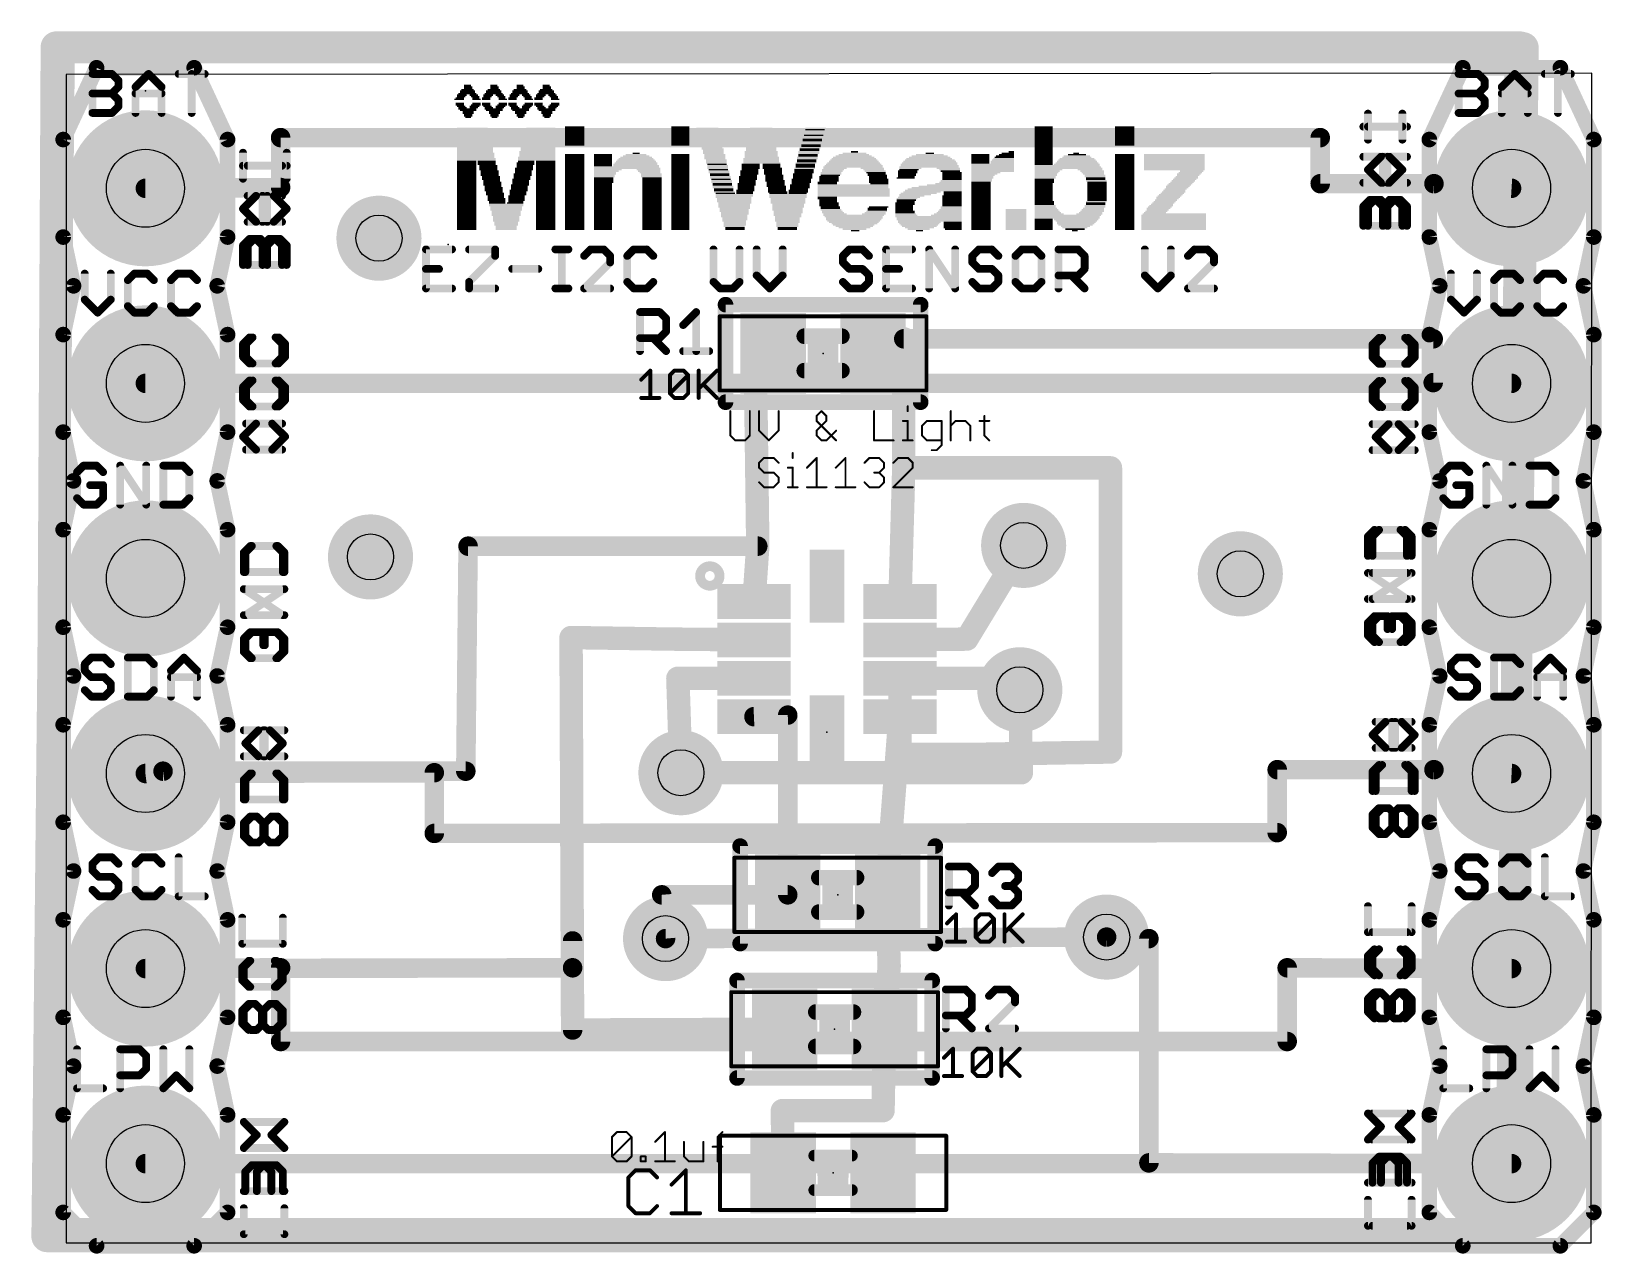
# Model space of a CAD drawing. Extents: x -0.2 to 20.2, y 6.5 to 22.4.
import ezdxf

# ---------------------------------------------------------------- set-up
doc = ezdxf.new("R2010")
doc.units = 0
for name, color, linetype in [('1', 14, 'CONTINUOUS'), ('16', 174, 'CONTINUOUS'), ('17', 94, 'CONTINUOUS'), ('18', 94, 'CONTINUOUS'), ('20', 178, 'CONTINUOUS'), ('21', 251, 'CONTINUOUS'), ('23', 178, 'CONTINUOUS'), ('25', 251, 'CONTINUOUS'), ('26', 251, 'CONTINUOUS'), ('27', 251, 'CONTINUOUS'), ('29', 251, 'CONTINUOUS'), ('30', 251, 'CONTINUOUS'), ('31', 251, 'CONTINUOUS'), ('35', 251, 'CONTINUOUS'), ('39', 14, 'CONTINUOUS'), ('44', 251, 'CONTINUOUS'), ('51', 251, 'CONTINUOUS')]:
    doc.layers.add(name, color=color, linetype=linetype)

# ---------------------------------------------------------------- blocks, each defined once
blk = doc.blocks.new('RECT')
blk.add_solid([(-0.5, -0.5), (0.5, -0.5), (-0.5, 0.5), (0.5, 0.5)])
blk = doc.blocks.new('ROUNDP')
at = {"const_width": 0.5}
blk.add_lwpolyline([(0, -0.25, 1), (0, 0.25, 1), (0, -0.25)], format="xyb", dxfattribs=at)
blk = doc.blocks.new('ROUNDV')
at = {"const_width": 0.5}
blk.add_lwpolyline([(0, -0.25, 1), (0, 0.25, 1), (0, -0.25)], format="xyb", dxfattribs=at)

msp = doc.modelspace()

# ---------------------------------------------------------------- linework, layer by layer
at = {"layer": '1'}
for points, const_width in [([(-0.04, 6.69), (0.12, 22.17)], 0.4064), ([(0.12, 22.17), (19.17, 22.17)], 0.4064), ([(19.17, 22.17), (19.01, 6.69)], 0.4064), ([(10.71, 18.19), (10.93, 18.34)], 0.3048), ([(10.93, 18.34), (11.11, 18.38)], 0.3048), ([(11.11, 18.38), (11.11, 16.7)], 0.3048), ([(18, 18.38), (11.11, 18.38)], 0.254), ([(18, 17.81), (18, 18.38)], 0.254), ([(9.41, 18.19), (9.18, 17.96)], 0.3048), ([(9.18, 17.96), (9.21, 15.68)], 0.3048), ([(19.02, 17.8), (18, 17.81)], 0.254), ([(11.11, 16.7), (11.06, 14.96)], 0.3048), ([(13.8, 16.7), (11.11, 16.7)], 0.3048), ([(13.8, 13), (13.8, 16.7)], 0.3048), ([(5.41, 12.75), (5.44, 15.68)], 0.254), ([(5.44, 15.68), (9.21, 15.68)], 0.254), ([(9.21, 15.68), (9.16, 14.96)], 0.3048), ([(11.93, 14.47), (12.67, 15.69)], 0.3048), ([(6.8, 9.38), (6.78, 14.49)], 0.3048), ([(6.78, 14.49), (8.09, 14.47)], 0.3048), ([(8.09, 14.47), (9.16, 14.46)], 0.3048), ([(11.06, 14.46), (11.93, 14.47)], 0.3048), ([(8.21, 12.73), (8.17, 13.96)], 0.3048), ([(8.17, 13.96), (9.16, 13.96)], 0.3048), ([(11.06, 13.46), (11.06, 13.96)], 0.3048), ([(11.06, 13.96), (12.59, 13.96)], 0.3048), ([(12.59, 13.96), (12.62, 13.81)], 0.3048), ([(9.6, 13.48), (9.16, 13.46)], 0.254), ([(9.6, 11.14), (9.6, 13.48)], 0.254), ([(11.06, 13.46), (10.89, 11.25)], 0.3048), ([(11.06, 12.97), (11.06, 13.46)], 0.3048), ([(11.06, 12.97), (12.11, 12.97)], 0.3048), ([(12.11, 12.97), (13.8, 13)], 0.3048), ([(1.47, 12.75), (1.24, 12.72)], 0.254), ([(5.41, 12.75), (1.47, 12.75)], 0.254), ([(8.01, 10.57), (7.96, 11.14)], 0.254), ([(7.96, 11.14), (9.6, 11.14)], 0.254), ([(10.89, 11.25), (10.9, 11.14)], 0.3048), ([(10.89, 11.25), (10.92, 10.21)], 0.3048), ([(6.8, 10.54), (6.8, 10.19)], 0.254), ([(14.3, 10.57), (13.75, 10.59)], 0.254), ([(14.3, 7.65), (14.3, 10.57)], 0.254), ([(1.24, 10.18), (6.8, 10.19)], 0.254), ([(6.8, 10.19), (6.8, 9.38)], 0.254), ([(10.92, 10.21), (10.86, 9.39)], 0.3048), ([(10.84, 8.33), (10.87, 9.88)], 0.3048), ([(10.87, 9.88), (10.86, 9.39)], 0.3048), ([(9.56, 9.39), (6.8, 9.38)], 0.3048), ([(9.54, 7.52), (9.53, 8.33)], 0.3048), ([(9.53, 8.33), (10.84, 8.33)], 0.3048), ([(19.02, 7.64), (14.3, 7.65)], 0.254), ([(19.01, 6.69), (-0.04, 6.69)], 0.4064)]:
    msp.add_lwpolyline(points, dxfattribs=dict(at, const_width=const_width))
for points, const_width in [([(0.2216, 22.1689, 1), (0.0184, 22.1711)], 0.2032), ([(0.12, 22.2716, 1), (0.12, 22.0684)], 0.2032), ([(19.2716, 22.1689, 1), (19.0684, 22.1711)], 0.2032), ([(19.17, 22.0684, 1), (19.17, 22.2716)], 0.2032), ([(10.9135, 18.4144, 1), (10.9465, 18.2656)], 0.1524), ([(10.9729, 18.277, 1), (10.8871, 18.403)], 0.1524), ([(11.1862, 18.38, 1), (11.0338, 18.38)], 0.1524), ([(11.11, 18.4435, 1), (11.11, 18.3165)], 0.127), ([(11.1265, 18.3056, 1), (11.0935, 18.4544)], 0.1524), ([(18.0635, 18.38, 1), (17.9365, 18.38)], 0.127), ([(18, 18.3165, 1), (18, 18.4435)], 0.127), ([(9.4639, 18.1361, 1), (9.3561, 18.2439)], 0.1524), ([(10.6671, 18.253, 1), (10.7529, 18.127)], 0.1524), ([(9.2562, 17.961, 1), (9.1038, 17.959)], 0.1524), ([(9.1261, 18.0139, 1), (9.2339, 17.9061)], 0.1524), ([(18.0006, 17.8735, 1), (17.9994, 17.7465)], 0.127), ([(17.9365, 17.81, 1), (18.0635, 17.81)], 0.127), ([(19.0194, 17.7365, 1), (19.0206, 17.8635)], 0.127), ([(11.1862, 16.6978, 1), (11.0338, 16.7022)], 0.1524), ([(11.11, 16.7762, 1), (11.11, 16.6238)], 0.1524), ([(11.0338, 16.7, 1), (11.1862, 16.7)], 0.1524), ([(13.8762, 16.7, 1), (13.7238, 16.7)], 0.1524), ([(13.8, 16.6238, 1), (13.8, 16.7762)], 0.1524), ([(5.5035, 15.6793, 1), (5.3765, 15.6807)], 0.127), ([(5.44, 15.7435, 1), (5.44, 15.6165)], 0.127), ([(9.1338, 15.679, 1), (9.2862, 15.681)], 0.1524), ([(9.286, 15.6747, 1), (9.134, 15.6853)], 0.1524), ([(9.21, 15.6165, 1), (9.21, 15.7435)], 0.127), ([(12.7352, 15.6505, 1), (12.6048, 15.7295)], 0.1524), ([(9.084, 14.9653, 1), (9.236, 14.9547)], 0.1524), ([(10.9838, 14.9622, 1), (11.1362, 14.9578)], 0.1524), ([(6.8562, 14.4903, 1), (6.7038, 14.4897)], 0.1524), ([(6.7812, 14.5662, 1), (6.7788, 14.4138)], 0.1524), ([(8.0907, 14.5462, 1), (8.0893, 14.3938)], 0.1524), ([(8.0888, 14.3938, 1), (8.0912, 14.5462)], 0.1524), ([(9.1593, 14.3838, 1), (9.1607, 14.5362)], 0.1524), ([(11.0591, 14.5362, 1), (11.0609, 14.3838)], 0.1524), ([(11.8648, 14.5095, 1), (11.9952, 14.4305)], 0.1524), ([(11.9309, 14.3938, 1), (11.9291, 14.5462)], 0.1524), ([(8.2462, 13.9625, 1), (8.0938, 13.9575)], 0.1524), ([(8.17, 14.0362, 1), (8.17, 13.8838)], 0.1524), ([(9.16, 13.8838, 1), (9.16, 14.0362)], 0.1524), ([(11.1362, 13.96, 1), (10.9838, 13.96)], 0.1524), ([(11.06, 14.0362, 1), (11.06, 13.8838)], 0.1524), ([(12.6647, 13.9749, 1), (12.5153, 13.9451)], 0.1524), ([(12.59, 13.8838, 1), (12.59, 14.0362)], 0.1524), ([(12.5453, 13.7951, 1), (12.6947, 13.8249)], 0.1524), ([(9.1571, 13.5234, 1), (9.1629, 13.3966)], 0.127), ([(9.6635, 13.48, 1), (9.5365, 13.48)], 0.127), ([(9.6029, 13.4166, 1), (9.5971, 13.5434)], 0.127), ([(11.1362, 13.46, 1), (10.9838, 13.46)], 0.1524), ([(10.9838, 13.46, 1), (11.1362, 13.46)], 0.1524), ([(11.136, 13.4542, 1), (10.984, 13.4658)], 0.1524), ([(11.06, 13.0462, 1), (11.06, 12.8938)], 0.1524), ([(12.1086, 13.0462, 1), (12.1114, 12.8938)], 0.1524), ([(12.11, 12.8938, 1), (12.11, 13.0462)], 0.1524), ([(13.8014, 12.9238, 1), (13.7986, 13.0762)], 0.1524), ([(1.47, 12.8135, 1), (1.47, 12.6865)], 0.127), ([(1.4782, 12.687, 1), (1.4618, 12.813)], 0.127), ([(5.41, 12.6865, 1), (5.41, 12.8135)], 0.127), ([(10.9838, 12.97, 1), (11.1362, 12.97)], 0.1524), ([(13.7238, 13, 1), (13.8762, 13)], 0.1524), ([(1.2318, 12.783, 1), (1.2482, 12.657)], 0.127), ([(5.3465, 12.7507, 1), (5.4735, 12.7493)], 0.127), ([(8.1338, 12.7275, 1), (8.2862, 12.7325)], 0.1524), ([(8.0233, 11.1455, 1), (7.8967, 11.1345)], 0.127), ([(7.96, 11.2035, 1), (7.96, 11.0765)], 0.127), ([(9.6, 11.0765, 1), (9.6, 11.2035)], 0.127), ([(10.9659, 11.2569, 1), (10.8141, 11.2431)], 0.1524), ([(10.9662, 11.2522, 1), (10.8138, 11.2478)], 0.1524), ([(10.814, 11.2558, 1), (10.966, 11.2442)], 0.1524), ([(9.5365, 11.14, 1), (9.6635, 11.14)], 0.127), ([(10.8241, 11.1331, 1), (10.9759, 11.1469)], 0.1524), ([(6.8635, 10.54, 1), (6.7365, 10.54)], 0.127), ([(7.9467, 10.5645, 1), (8.0733, 10.5755)], 0.127), ([(13.7523, 10.6535, 1), (13.7477, 10.5265)], 0.127), ([(14.3635, 10.57, 1), (14.2365, 10.57)], 0.127), ([(14.2977, 10.5065, 1), (14.3023, 10.6335)], 0.127), ([(1.2399, 10.2435, 1), (1.2401, 10.1165)], 0.127), ([(6.8635, 10.19, 1), (6.7365, 10.19)], 0.127), ([(6.7365, 10.19, 1), (6.8635, 10.19)], 0.127), ([(6.8001, 10.1265, 1), (6.7999, 10.2535)], 0.127), ([(10.8438, 10.2078, 1), (10.9962, 10.2122)], 0.1524), ([(10.996, 10.2044, 1), (10.844, 10.2156)], 0.1524), ([(10.9462, 9.8785, 1), (10.7938, 9.8815)], 0.1524), ([(10.9462, 9.8784, 1), (10.7938, 9.8816)], 0.1524), ([(6.7997, 9.4562, 1), (6.8003, 9.3038)], 0.1524), ([(6.7238, 9.3797, 1), (6.8762, 9.3803)], 0.1524), ([(6.7365, 9.38, 1), (6.8635, 9.38)], 0.127), ([(9.5603, 9.3138, 1), (9.5597, 9.4662)], 0.1524), ([(10.784, 9.3956, 1), (10.936, 9.3844)], 0.1524), ([(10.7838, 9.3916, 1), (10.9362, 9.3884)], 0.1524), ([(9.6062, 8.3309, 1), (9.4538, 8.3291)], 0.1524), ([(9.53, 8.4062, 1), (9.53, 8.2538)], 0.1524), ([(10.7638, 8.3315, 1), (10.9162, 8.3285)], 0.1524), ([(10.84, 8.2538, 1), (10.84, 8.4062)], 0.1524), ([(14.3001, 7.7135, 1), (14.2999, 7.5865)], 0.127), ([(19.0199, 7.5765, 1), (19.0201, 7.7035)], 0.127), ([(9.4638, 7.5191, 1), (9.6162, 7.5209)], 0.1524), ([(14.2365, 7.65, 1), (14.3635, 7.65)], 0.127), ([(-0.04, 6.7916, 1), (-0.04, 6.5884)], 0.2032), ([(-0.1416, 6.6911, 1), (0.0616, 6.6889)], 0.2032), ([(18.9084, 6.6911, 1), (19.1116, 6.6889)], 0.2032), ([(19.01, 6.5884, 1), (19.01, 6.7916)], 0.2032)]:
    msp.add_lwpolyline(points, format="xyb", dxfattribs=dict(at, const_width=const_width))
at = {"layer": '16'}
for points, const_width in [([(0, 6.73), (0.08, 22.18)], 0.4064), ([(0.08, 22.18), (19.13, 22.18)], 0.4064), ([(19.13, 22.18), (19.05, 6.73)], 0.4064), ([(3, 20.35), (3, 21)], 0.254), ([(3, 21), (16.53, 21)], 0.254), ([(16.53, 21), (16.53, 20.4)], 0.254), ([(1.24, 20.34), (3, 20.35)], 0.254), ([(16.53, 20.4), (18.01, 20.4)], 0.254), ([(18.01, 20.4), (19.02, 20.34)], 0.254), ([(1.24, 17.8), (19.02, 17.8)], 0.254), ([(12.62, 13.81), (12.64, 12.73)], 0.3048), ([(12.64, 12.73), (8.21, 12.73)], 0.3048), ([(15.97, 11.95), (15.97, 12.77)], 0.254), ([(15.97, 12.77), (18.01, 12.77)], 0.254), ([(18.01, 12.77), (19.02, 12.72)], 0.254), ([(1.24, 12.72), (5, 12.73)], 0.254), ([(5, 12.73), (5, 11.94)], 0.254), ([(5, 11.94), (15.97, 11.95)], 0.254), ([(13.75, 10.59), (8.01, 10.57)], 0.254), ([(3, 10.19), (1.24, 10.18)], 0.254), ([(3, 9.23), (3, 10.19)], 0.254), ([(19.02, 10.18), (16.1, 10.19)], 0.254), ([(16.1, 10.19), (16.1, 9.23)], 0.254), ([(16.1, 9.23), (3, 9.23)], 0.254), ([(1.24, 7.64), (19.02, 7.64)], 0.254), ([(19.05, 6.73), (0, 6.73)], 0.4064)]:
    msp.add_lwpolyline(points, dxfattribs=dict(at, const_width=const_width))
for points, const_width in [([(0.08, 22.2816, 1), (0.08, 22.0784)], 0.2032), ([(0.1816, 22.1795, 1), (-0.0216, 22.1805)], 0.2032), ([(19.2316, 22.1795, 1), (19.0284, 22.1805)], 0.2032), ([(19.13, 22.0784, 1), (19.13, 22.2816)], 0.2032), ([(3.0635, 21, 1), (2.9365, 21)], 0.127), ([(3, 21.0635, 1), (3, 20.9365)], 0.127), ([(16.5935, 21, 1), (16.4665, 21)], 0.127), ([(16.53, 20.9365, 1), (16.53, 21.0635)], 0.127), ([(1.2396, 20.4035, 1), (1.2404, 20.2765)], 0.127), ([(3.0004, 20.2865, 1), (2.9996, 20.4135)], 0.127), ([(16.53, 20.4635, 1), (16.53, 20.3365)], 0.127), ([(16.4665, 20.4, 1), (16.5935, 20.4)], 0.127), ([(18.0138, 20.4634, 1), (18.0062, 20.3366)], 0.127), ([(18.01, 20.3365, 1), (18.01, 20.4635)], 0.127), ([(19.0162, 20.2766, 1), (19.0238, 20.4034)], 0.127), ([(2.9365, 20.35, 1), (3.0635, 20.35)], 0.127), ([(1.24, 17.8635, 1), (1.24, 17.7365)], 0.127), ([(19.02, 17.7365, 1), (19.02, 17.8635)], 0.127), ([(12.6962, 13.8114, 1), (12.5438, 13.8086)], 0.1524), ([(8.21, 12.8062, 1), (8.21, 12.6538)], 0.1524), ([(12.64, 12.6538, 1), (12.64, 12.8062)], 0.1524), ([(16.0335, 12.77, 1), (15.9065, 12.77)], 0.127), ([(15.97, 12.8335, 1), (15.97, 12.7065)], 0.127), ([(18.0131, 12.8334, 1), (18.0069, 12.7066)], 0.127), ([(18.01, 12.7065, 1), (18.01, 12.8335)], 0.127), ([(1.2398, 12.7835, 1), (1.2402, 12.6565)], 0.127), ([(5.0635, 12.73, 1), (4.9365, 12.73)], 0.127), ([(5.0002, 12.6665, 1), (4.9998, 12.7935)], 0.127), ([(12.5638, 12.7286, 1), (12.7162, 12.7314)], 0.1524), ([(19.0169, 12.6566, 1), (19.0231, 12.7834)], 0.127), ([(4.9999, 12.0035, 1), (5.0001, 11.8765)], 0.127), ([(15.9701, 11.8865, 1), (15.9699, 12.0135)], 0.127), ([(4.9365, 11.94, 1), (5.0635, 11.94)], 0.127), ([(15.9065, 11.95, 1), (16.0335, 11.95)], 0.127), ([(8.0098, 10.6335, 1), (8.0102, 10.5065)], 0.127), ([(13.7502, 10.5265, 1), (13.7498, 10.6535)], 0.127), ([(1.2396, 10.2435, 1), (1.2404, 10.1165)], 0.127), ([(3.0635, 10.19, 1), (2.9365, 10.19)], 0.127), ([(3.0004, 10.1265, 1), (2.9996, 10.2535)], 0.127), ([(16.1002, 10.2535, 1), (16.0998, 10.1265)], 0.127), ([(16.1635, 10.19, 1), (16.0365, 10.19)], 0.127), ([(19.0198, 10.1165, 1), (19.0202, 10.2435)], 0.127), ([(3, 9.2935, 1), (3, 9.1665)], 0.127), ([(2.9365, 9.23, 1), (3.0635, 9.23)], 0.127), ([(16.0365, 9.23, 1), (16.1635, 9.23)], 0.127), ([(16.1, 9.1665, 1), (16.1, 9.2935)], 0.127), ([(1.24, 7.7035, 1), (1.24, 7.5765)], 0.127), ([(19.02, 7.5765, 1), (19.02, 7.7035)], 0.127), ([(0, 6.8316, 1), (0, 6.6284)], 0.2032), ([(-0.1016, 6.7305, 1), (0.1016, 6.7295)], 0.2032), ([(18.9484, 6.7305, 1), (19.1516, 6.7295)], 0.2032), ([(19.05, 6.6284, 1), (19.05, 6.8316)], 0.2032)]:
    msp.add_lwpolyline(points, format="xyb", dxfattribs=dict(at, const_width=const_width))
at = {"layer": '20'}
for p, q in [((20.065, 21.84), (0.21, 21.82)), ((0.21, 21.82), (0.21, 6.61)), ((20.055, 6.61), (20.065, 21.84)), ((0.21, 6.61), (20.055, 6.61))]:
    msp.add_line(p, q, dxfattribs=at)
at = {"layer": '21'}
for points, const_width in [([(0.17, 20.975), (0.605, 21.91)], 0.2032), ([(0.605, 21.91), (1.875, 21.91)], 0.2032), ([(1.875, 21.91), (2.31, 20.975)], 0.2032), ([(17.95, 20.975), (18.385, 21.91)], 0.2032), ([(18.385, 21.91), (19.655, 21.91)], 0.2032), ([(19.655, 21.91), (20.09, 20.975)], 0.2032), ([(0.17, 19.705), (0.17, 20.975)], 0.2032), ([(2.31, 20.975), (2.31, 19.705)], 0.2032), ([(17.95, 19.705), (17.95, 20.975)], 0.2032), ([(20.09, 20.975), (20.09, 19.705)], 0.2032), ([(0.305, 19.07), (0.17, 19.705)], 0.2032), ([(2.31, 19.705), (2.175, 19.07)], 0.2032), ([(18.085, 19.07), (17.95, 19.705)], 0.2032), ([(20.09, 19.705), (19.955, 19.07)], 0.2032), ([(0.17, 18.435), (0.305, 19.07)], 0.2032), ([(2.175, 19.07), (2.31, 18.435)], 0.2032), ([(17.95, 18.435), (18.085, 19.07)], 0.2032), ([(19.955, 19.07), (20.09, 18.435)], 0.2032), ([(8.79, 17.555), (8.79, 18.825)], 0.2032), ([(8.79, 18.825), (11.33, 18.825)], 0.2032), ([(11.33, 18.825), (11.33, 17.555)], 0.2032), ([(0.17, 17.165), (0.17, 18.435)], 0.2032), ([(2.31, 18.435), (2.31, 17.165)], 0.2032), ([(17.95, 17.165), (17.95, 18.435)], 0.2032), ([(20.09, 18.435), (20.09, 17.165)], 0.2032), ([(11.33, 17.555), (8.79, 17.555)], 0.2032), ([(8.8527, 17.4386), (8.8527, 17.1209)], 0.0254), ([(9.1069, 17.1209), (9.1069, 17.4386)], 0.0254), ([(9.2269, 17.4386), (9.2269, 17.1844)], 0.0254), ([(9.4811, 17.1844), (9.4811, 17.4386)], 0.0254), ([(10.0389, 17.4386), (9.9753, 17.3751)], 0.0254), ([(9.9753, 17.3751), (9.9753, 17.3115)], 0.0254), ([(10.1024, 17.3751), (10.0389, 17.4386)], 0.0254), ([(10.1024, 17.3115), (10.1024, 17.3751)], 0.0254), ([(10.7237, 17.4386), (10.7237, 17.0573)], 0.0254), ([(11.1615, 17.5022), (11.1615, 17.4386)], 0.0254), ([(11.7216, 17.4386), (11.7216, 17.0573)], 0.0254), ([(12.1594, 17.3751), (12.1594, 17.1209)], 0.0254), ([(0.305, 16.53), (0.17, 17.165)], 0.2032), ([(2.31, 17.165), (2.175, 16.53)], 0.2032), ([(9.2269, 17.1844), (9.354, 17.0573)], 0.0254), ([(9.354, 17.0573), (9.4811, 17.1844)], 0.0254), ([(9.9753, 17.1844), (10.1024, 17.3115)], 0.0254), ([(9.9753, 17.3115), (10.2295, 17.0573)], 0.0254), ([(9.9753, 17.1209), (9.9753, 17.1844)], 0.0254), ([(10.2295, 17.1844), (10.1024, 17.0573)], 0.0254), ([(11.0979, 17.3115), (11.1615, 17.3115)], 0.0254), ([(11.1615, 17.3115), (11.1615, 17.0573)], 0.0254), ([(11.411, 17.3115), (11.3474, 17.248)], 0.0254), ([(11.3474, 17.248), (11.3474, 17.1209)], 0.0254), ([(11.6016, 17.3115), (11.411, 17.3115)], 0.0254), ([(11.6016, 16.9937), (11.6016, 17.3115)], 0.0254), ([(11.7216, 17.248), (11.7852, 17.3115)], 0.0254), ([(11.7852, 17.3115), (11.9123, 17.3115)], 0.0254), ([(11.9123, 17.3115), (11.9758, 17.248)], 0.0254), ([(11.9758, 17.248), (11.9758, 17.0573)], 0.0254), ([(12.0958, 17.3115), (12.2229, 17.3115)], 0.0254), ([(18.085, 16.53), (17.95, 17.165)], 0.2032), ([(20.09, 17.165), (19.955, 16.53)], 0.2032), ([(8.8527, 17.1209), (8.9163, 17.0573)], 0.0254), ([(8.9163, 17.0573), (9.0434, 17.0573)], 0.0254), ([(9.0434, 17.0573), (9.1069, 17.1209)], 0.0254), ([(10.0389, 17.0573), (9.9753, 17.1209)], 0.0254), ([(10.1024, 17.0573), (10.0389, 17.0573)], 0.0254), ([(10.7237, 17.0573), (10.9779, 17.0573)], 0.0254), ([(11.0979, 17.0573), (11.225, 17.0573)], 0.0254), ([(11.3474, 17.1209), (11.411, 17.0573)], 0.0254), ([(11.411, 17.0573), (11.6016, 17.0573)], 0.0254), ([(11.5381, 16.9302), (11.6016, 16.9937)], 0.0254), ([(12.1594, 17.1209), (12.2229, 17.0573)], 0.0254), ([(9.2905, 16.829), (9.2269, 16.7655)], 0.0254), ([(9.2269, 16.7655), (9.2269, 16.7019)], 0.0254), ([(9.4176, 16.829), (9.2905, 16.829)], 0.0254), ([(9.4811, 16.7655), (9.4176, 16.829)], 0.0254), ([(9.6647, 16.8926), (9.6647, 16.829)], 0.0254), ([(9.8506, 16.7019), (9.9777, 16.829)], 0.0254), ([(9.9777, 16.829), (9.9777, 16.4477)], 0.0254), ([(10.2248, 16.7019), (10.3519, 16.829)], 0.0254), ([(10.3519, 16.829), (10.3519, 16.4477)], 0.0254), ([(10.599, 16.7655), (10.6626, 16.829)], 0.0254), ([(10.6626, 16.829), (10.7897, 16.829)], 0.0254), ([(10.7897, 16.829), (10.8532, 16.7655)], 0.0254), ([(10.8532, 16.7655), (10.8532, 16.7019)], 0.0254), ([(11.0368, 16.829), (10.9732, 16.7655)], 0.0254), ([(11.1639, 16.829), (11.0368, 16.829)], 0.0254), ([(11.2274, 16.7655), (11.1639, 16.829)], 0.0254), ([(11.2274, 16.7019), (11.2274, 16.7655)], 0.0254), ([(11.4745, 16.9302), (11.5381, 16.9302)], 0.0254), ([(0.17, 15.895), (0.305, 16.53)], 0.2032), ([(2.175, 16.53), (2.31, 15.895)], 0.2032), ([(9.2269, 16.7019), (9.2905, 16.6384)], 0.0254), ([(9.2905, 16.6384), (9.4176, 16.6384)], 0.0254), ([(9.4176, 16.6384), (9.4811, 16.5748)], 0.0254), ([(9.4811, 16.5748), (9.4811, 16.5113)], 0.0254), ([(9.6011, 16.7019), (9.6647, 16.7019)], 0.0254), ([(9.6647, 16.7019), (9.6647, 16.4477)], 0.0254), ([(10.7897, 16.6384), (10.7261, 16.6384)], 0.0254), ([(10.8532, 16.7019), (10.7897, 16.6384)], 0.0254), ([(10.7897, 16.6384), (10.8532, 16.5748)], 0.0254), ([(10.8532, 16.5748), (10.8532, 16.5113)], 0.0254), ([(10.9732, 16.4477), (11.2274, 16.7019)], 0.0254), ([(17.95, 15.895), (18.085, 16.53)], 0.2032), ([(19.955, 16.53), (20.09, 15.895)], 0.2032), ([(9.2905, 16.4477), (9.2269, 16.5113)], 0.0254), ([(9.4176, 16.4477), (9.2905, 16.4477)], 0.0254), ([(9.4811, 16.5113), (9.4176, 16.4477)], 0.0254), ([(9.6011, 16.4477), (9.7282, 16.4477)], 0.0254), ([(9.8506, 16.4477), (10.1048, 16.4477)], 0.0254), ([(10.2248, 16.4477), (10.479, 16.4477)], 0.0254), ([(10.6626, 16.4477), (10.599, 16.5113)], 0.0254), ([(10.7897, 16.4477), (10.6626, 16.4477)], 0.0254), ([(10.8532, 16.5113), (10.7897, 16.4477)], 0.0254), ([(11.2274, 16.4477), (10.9732, 16.4477)], 0.0254), ([(0.17, 14.625), (0.17, 15.895)], 0.2032), ([(2.31, 15.895), (2.31, 14.625)], 0.2032), ([(17.95, 14.625), (17.95, 15.895)], 0.2032), ([(20.09, 15.895), (20.09, 14.625)], 0.2032), ([(0.17, 14.625), (0.305, 13.99)], 0.2032), ([(2.175, 13.99), (2.31, 14.625)], 0.2032), ([(17.95, 14.625), (18.085, 13.99)], 0.2032), ([(19.955, 13.99), (20.09, 14.625)], 0.2032), ([(0.17, 13.355), (0.305, 13.99)], 0.2032), ([(2.175, 13.99), (2.31, 13.355)], 0.2032), ([(17.95, 13.355), (18.085, 13.99)], 0.2032), ([(19.955, 13.99), (20.09, 13.355)], 0.2032), ([(0.17, 12.085), (0.17, 13.355)], 0.2032), ([(2.31, 13.355), (2.31, 12.085)], 0.2032), ([(17.95, 12.085), (17.95, 13.355)], 0.2032), ([(20.09, 13.355), (20.09, 12.085)], 0.2032), ([(0.305, 11.45), (0.17, 12.085)], 0.2032), ([(2.31, 12.085), (2.175, 11.45)], 0.2032), ([(18.085, 11.45), (17.95, 12.085)], 0.2032), ([(20.09, 12.085), (19.955, 11.45)], 0.2032), ([(8.98, 10.505), (8.98, 11.775)], 0.2032), ([(8.98, 11.775), (11.52, 11.775)], 0.2032), ([(11.52, 11.775), (11.52, 10.505)], 0.2032), ([(0.17, 10.815), (0.305, 11.45)], 0.2032), ([(2.175, 11.45), (2.31, 10.815)], 0.2032), ([(17.95, 10.815), (18.085, 11.45)], 0.2032), ([(19.955, 11.45), (20.09, 10.815)], 0.2032), ([(0.17, 9.545), (0.17, 10.815)], 0.2032), ([(2.31, 10.815), (2.31, 9.545)], 0.2032), ([(17.95, 9.545), (17.95, 10.815)], 0.2032), ([(20.09, 10.815), (20.09, 9.545)], 0.2032), ([(11.52, 10.505), (8.98, 10.505)], 0.2032), ([(8.94, 8.755), (8.94, 10.025)], 0.2032), ([(8.94, 10.025), (11.48, 10.025)], 0.2032), ([(11.48, 10.025), (11.48, 8.755)], 0.2032), ([(0.305, 8.91), (0.17, 9.545)], 0.2032), ([(2.31, 9.545), (2.175, 8.91)], 0.2032), ([(18.085, 8.91), (17.95, 9.545)], 0.2032), ([(20.09, 9.545), (19.955, 8.91)], 0.2032), ([(0.17, 8.275), (0.305, 8.91)], 0.2032), ([(2.175, 8.91), (2.31, 8.275)], 0.2032), ([(17.95, 8.275), (18.085, 8.91)], 0.2032), ([(19.955, 8.91), (20.09, 8.275)], 0.2032), ([(11.48, 8.755), (8.94, 8.755)], 0.2032), ([(0.17, 7.005), (0.17, 8.275)], 0.2032), ([(2.31, 8.275), (2.31, 7.005)], 0.2032), ([(17.95, 7.005), (17.95, 8.275)], 0.2032), ([(20.09, 8.275), (20.09, 7.005)], 0.2032), ([(10.19, 7.5505), (10.19, 7.4895)], 0.4064), ([(0.17, 7.005), (0.605, 6.57)], 0.2032), ([(1.875, 6.57), (2.31, 7.005)], 0.2032), ([(17.95, 7.005), (18.385, 6.57)], 0.2032), ([(19.655, 6.57), (20.09, 7.005)], 0.2032), ([(0.605, 6.57), (1.875, 6.57)], 0.2032), ([(18.385, 6.57), (19.655, 6.57)], 0.2032)]:
    msp.add_lwpolyline(points, dxfattribs=dict(at, const_width=const_width))
for points, const_width in [([(0.605, 21.9608, 1), (0.605, 21.8592)], 0.1016), ([(0.6511, 21.8886, 1), (0.5589, 21.9314)], 0.1016), ([(1.9211, 21.9314, 1), (1.8289, 21.8886)], 0.1016), ([(1.875, 21.8592, 1), (1.875, 21.9608)], 0.1016), ([(18.385, 21.9608, 1), (18.385, 21.8592)], 0.1016), ([(18.4311, 21.8886, 1), (18.3389, 21.9314)], 0.1016), ([(19.7011, 21.9314, 1), (19.6089, 21.8886)], 0.1016), ([(19.655, 21.8592, 1), (19.655, 21.9608)], 0.1016), ([(0.2208, 20.975, 1), (0.1192, 20.975)], 0.1016), ([(2.3608, 20.975, 1), (2.2592, 20.975)], 0.1016), ([(18.0008, 20.975, 1), (17.8992, 20.975)], 0.1016), ([(20.1408, 20.975, 1), (20.0392, 20.975)], 0.1016), ([(0.1239, 20.9964, 1), (0.2161, 20.9536)], 0.1016), ([(2.2639, 20.9536, 1), (2.3561, 20.9964)], 0.1016), ([(17.9039, 20.9964, 1), (17.9961, 20.9536)], 0.1016), ([(20.0439, 20.9536, 1), (20.1361, 20.9964)], 0.1016), ([(0.2197, 19.7156, 1), (0.1203, 19.6944)], 0.1016), ([(0.1192, 19.705, 1), (0.2208, 19.705)], 0.1016), ([(2.2592, 19.705, 1), (2.3608, 19.705)], 0.1016), ([(2.3597, 19.6944, 1), (2.2603, 19.7156)], 0.1016), ([(17.9997, 19.7156, 1), (17.9003, 19.6944)], 0.1016), ([(17.8992, 19.705, 1), (18.0008, 19.705)], 0.1016), ([(20.0392, 19.705, 1), (20.1408, 19.705)], 0.1016), ([(20.1397, 19.6944, 1), (20.0403, 19.7156)], 0.1016), ([(0.3547, 19.0594, 1), (0.2553, 19.0806)], 0.1016), ([(0.2553, 19.0594, 1), (0.3547, 19.0806)], 0.1016), ([(2.2247, 19.0806, 1), (2.1253, 19.0594)], 0.1016), ([(2.1253, 19.0806, 1), (2.2247, 19.0594)], 0.1016), ([(18.1347, 19.0594, 1), (18.0353, 19.0806)], 0.1016), ([(18.0353, 19.0594, 1), (18.1347, 19.0806)], 0.1016), ([(20.0047, 19.0806, 1), (19.9053, 19.0594)], 0.1016), ([(19.9053, 19.0806, 1), (20.0047, 19.0594)], 0.1016), ([(8.8408, 18.825, 1), (8.7392, 18.825)], 0.1016), ([(8.79, 18.8758, 1), (8.79, 18.7742)], 0.1016), ([(11.3808, 18.825, 1), (11.2792, 18.825)], 0.1016), ([(11.33, 18.7742, 1), (11.33, 18.8758)], 0.1016), ([(0.2208, 18.435, 1), (0.1192, 18.435)], 0.1016), ([(0.1203, 18.4456, 1), (0.2197, 18.4244)], 0.1016), ([(2.3608, 18.435, 1), (2.2592, 18.435)], 0.1016), ([(2.2603, 18.4244, 1), (2.3597, 18.4456)], 0.1016), ([(18.0008, 18.435, 1), (17.8992, 18.435)], 0.1016), ([(17.9003, 18.4456, 1), (17.9997, 18.4244)], 0.1016), ([(20.1408, 18.435, 1), (20.0392, 18.435)], 0.1016), ([(20.0403, 18.4244, 1), (20.1397, 18.4456)], 0.1016), ([(8.79, 17.6058, 1), (8.79, 17.5042)], 0.1016), ([(8.7392, 17.555, 1), (8.8408, 17.555)], 0.1016), ([(11.2792, 17.555, 1), (11.3808, 17.555)], 0.1016), ([(11.33, 17.5042, 1), (11.33, 17.6058)], 0.1016), ([(8.859, 17.4386, 1), (8.8464, 17.4386)], 0.0127), ([(9.1133, 17.4386, 1), (9.1006, 17.4386)], 0.0127), ([(9.2333, 17.4386, 1), (9.2206, 17.4386)], 0.0127), ([(9.4875, 17.4386, 1), (9.4748, 17.4386)], 0.0127), ([(9.9817, 17.3751, 1), (9.969, 17.3751)], 0.0127), ([(9.9708, 17.3796, 1), (9.9798, 17.3706)], 0.0127), ([(10.0434, 17.4431, 1), (10.0344, 17.4341)], 0.0127), ([(10.0434, 17.4341, 1), (10.0344, 17.4431)], 0.0127), ([(10.1088, 17.3751, 1), (10.0961, 17.3751)], 0.0127), ([(10.0979, 17.3706, 1), (10.1069, 17.3796)], 0.0127), ([(10.7301, 17.4386, 1), (10.7174, 17.4386)], 0.0127), ([(11.1678, 17.5022, 1), (11.1551, 17.5022)], 0.0127), ([(11.1551, 17.4386, 1), (11.1678, 17.4386)], 0.0127), ([(11.728, 17.4386, 1), (11.7153, 17.4386)], 0.0127), ([(12.1657, 17.3751, 1), (12.153, 17.3751)], 0.0127), ([(0.2197, 17.1756, 1), (0.1203, 17.1544)], 0.1016), ([(0.1192, 17.165, 1), (0.2208, 17.165)], 0.1016), ([(2.2592, 17.165, 1), (2.3608, 17.165)], 0.1016), ([(2.3597, 17.1544, 1), (2.2603, 17.1756)], 0.1016), ([(9.2314, 17.1889, 1), (9.2224, 17.1799)], 0.0127), ([(9.2206, 17.1844, 1), (9.2333, 17.1844)], 0.0127), ([(9.4748, 17.1844, 1), (9.4875, 17.1844)], 0.0127), ([(9.4856, 17.1799, 1), (9.4766, 17.1889)], 0.0127), ([(9.9798, 17.316, 1), (9.9708, 17.307)], 0.0127), ([(9.969, 17.3115, 1), (9.9817, 17.3115)], 0.0127), ([(9.9817, 17.1844, 1), (9.969, 17.1844)], 0.0127), ([(9.9708, 17.1889, 1), (9.9798, 17.1799)], 0.0127), ([(10.0961, 17.3115, 1), (10.1088, 17.3115)], 0.0127), ([(10.1069, 17.307, 1), (10.0979, 17.316)], 0.0127), ([(10.234, 17.1799, 1), (10.225, 17.1889)], 0.0127), ([(11.0979, 17.3179, 1), (11.0979, 17.3052)], 0.0127), ([(11.1678, 17.3115, 1), (11.1551, 17.3115)], 0.0127), ([(11.1615, 17.3052, 1), (11.1615, 17.3179)], 0.0127), ([(11.3429, 17.2525, 1), (11.3519, 17.2435)], 0.0127), ([(11.3538, 17.248, 1), (11.3411, 17.248)], 0.0127), ([(11.411, 17.3179, 1), (11.411, 17.3052)], 0.0127), ([(11.4155, 17.307, 1), (11.4065, 17.316)], 0.0127), ([(11.608, 17.3115, 1), (11.5953, 17.3115)], 0.0127), ([(11.6016, 17.3052, 1), (11.6016, 17.3179)], 0.0127), ([(11.7171, 17.2525, 1), (11.7261, 17.2435)], 0.0127), ([(11.7852, 17.3179, 1), (11.7852, 17.3052)], 0.0127), ([(11.7897, 17.307, 1), (11.7807, 17.316)], 0.0127), ([(11.9168, 17.316, 1), (11.9078, 17.307)], 0.0127), ([(11.9123, 17.3052, 1), (11.9123, 17.3179)], 0.0127), ([(11.9822, 17.248, 1), (11.9695, 17.248)], 0.0127), ([(11.9713, 17.2435, 1), (11.9803, 17.2525)], 0.0127), ([(12.0958, 17.3179, 1), (12.0958, 17.3052)], 0.0127), ([(12.2229, 17.3052, 1), (12.2229, 17.3179)], 0.0127), ([(17.9997, 17.1756, 1), (17.9003, 17.1544)], 0.1016), ([(17.8992, 17.165, 1), (18.0008, 17.165)], 0.1016), ([(20.0392, 17.165, 1), (20.1408, 17.165)], 0.1016), ([(20.1397, 17.1544, 1), (20.0403, 17.1756)], 0.1016), ([(8.8572, 17.1253, 1), (8.8482, 17.1164)], 0.0127), ([(8.8464, 17.1209, 1), (8.859, 17.1209)], 0.0127), ([(8.9163, 17.0637, 1), (8.9163, 17.051)], 0.0127), ([(8.9118, 17.0528, 1), (8.9207, 17.0618)], 0.0127), ([(9.0389, 17.0618, 1), (9.0479, 17.0528)], 0.0127), ([(9.0434, 17.051, 1), (9.0434, 17.0637)], 0.0127), ([(9.1006, 17.1209, 1), (9.1133, 17.1209)], 0.0127), ([(9.1114, 17.1164, 1), (9.1024, 17.1253)], 0.0127), ([(9.3495, 17.0618, 1), (9.3585, 17.0528)], 0.0127), ([(9.3495, 17.0528, 1), (9.3585, 17.0618)], 0.0127), ([(9.9798, 17.1253, 1), (9.9708, 17.1164)], 0.0127), ([(9.969, 17.1209, 1), (9.9817, 17.1209)], 0.0127), ([(10.0389, 17.0637, 1), (10.0389, 17.051)], 0.0127), ([(10.0344, 17.0528, 1), (10.0434, 17.0618)], 0.0127), ([(10.0979, 17.0618, 1), (10.1069, 17.0528)], 0.0127), ([(10.1024, 17.051, 1), (10.1024, 17.0637)], 0.0127), ([(10.225, 17.0528, 1), (10.234, 17.0618)], 0.0127), ([(10.7237, 17.0637, 1), (10.7237, 17.051)], 0.0127), ([(10.7174, 17.0573, 1), (10.7301, 17.0573)], 0.0127), ([(10.9779, 17.051, 1), (10.9779, 17.0637)], 0.0127), ([(11.0979, 17.0637, 1), (11.0979, 17.051)], 0.0127), ([(11.1551, 17.0573, 1), (11.1678, 17.0573)], 0.0127), ([(11.225, 17.051, 1), (11.225, 17.0637)], 0.0127), ([(11.3519, 17.1253, 1), (11.3429, 17.1164)], 0.0127), ([(11.3411, 17.1209, 1), (11.3538, 17.1209)], 0.0127), ([(11.411, 17.0637, 1), (11.411, 17.051)], 0.0127), ([(11.4065, 17.0528, 1), (11.4155, 17.0618)], 0.0127), ([(11.5953, 16.9937, 1), (11.608, 16.9937)], 0.0127), ([(11.6061, 16.9893, 1), (11.5971, 16.9982)], 0.0127), ([(11.6016, 17.051, 1), (11.6016, 17.0637)], 0.0127), ([(11.7153, 17.0573, 1), (11.728, 17.0573)], 0.0127), ([(11.9695, 17.0573, 1), (11.9822, 17.0573)], 0.0127), ([(12.1639, 17.1253, 1), (12.1549, 17.1164)], 0.0127), ([(12.153, 17.1209, 1), (12.1657, 17.1209)], 0.0127), ([(12.2184, 17.0528, 1), (12.2274, 17.0618)], 0.0127), ([(9.2333, 16.7655, 1), (9.2206, 16.7655)], 0.0127), ([(9.2224, 16.77, 1), (9.2314, 16.761)], 0.0127), ([(9.2905, 16.8354, 1), (9.2905, 16.8227)], 0.0127), ([(9.2949, 16.8245, 1), (9.286, 16.8335)], 0.0127), ([(9.4221, 16.8335, 1), (9.4131, 16.8245)], 0.0127), ([(9.4176, 16.8227, 1), (9.4176, 16.8354)], 0.0127), ([(9.4766, 16.761, 1), (9.4856, 16.77)], 0.0127), ([(9.671, 16.8926, 1), (9.6583, 16.8926)], 0.0127), ([(9.6583, 16.829, 1), (9.671, 16.829)], 0.0127), ([(9.984, 16.829, 1), (9.9713, 16.829)], 0.0127), ([(9.9822, 16.8245, 1), (9.9732, 16.8335)], 0.0127), ([(10.3582, 16.829, 1), (10.3455, 16.829)], 0.0127), ([(10.3564, 16.8245, 1), (10.3474, 16.8335)], 0.0127), ([(10.5945, 16.77, 1), (10.6035, 16.761)], 0.0127), ([(10.6626, 16.8354, 1), (10.6626, 16.8227)], 0.0127), ([(10.667, 16.8245, 1), (10.6581, 16.8335)], 0.0127), ([(10.7941, 16.8335, 1), (10.7852, 16.8245)], 0.0127), ([(10.7897, 16.8227, 1), (10.7897, 16.8354)], 0.0127), ([(10.8596, 16.7655, 1), (10.8469, 16.7655)], 0.0127), ([(10.8487, 16.761, 1), (10.8577, 16.77)], 0.0127), ([(10.9687, 16.77, 1), (10.9777, 16.761)], 0.0127), ([(11.0368, 16.8354, 1), (11.0368, 16.8227)], 0.0127), ([(11.0412, 16.8245, 1), (11.0323, 16.8335)], 0.0127), ([(11.1684, 16.8335, 1), (11.1594, 16.8245)], 0.0127), ([(11.1639, 16.8227, 1), (11.1639, 16.8354)], 0.0127), ([(11.2338, 16.7655, 1), (11.2211, 16.7655)], 0.0127), ([(11.2229, 16.761, 1), (11.2319, 16.77)], 0.0127), ([(11.4745, 16.9365, 1), (11.4745, 16.9238)], 0.0127), ([(11.5336, 16.9347, 1), (11.5426, 16.9257)], 0.0127), ([(11.5381, 16.9238, 1), (11.5381, 16.9365)], 0.0127), ([(0.3547, 16.5194, 1), (0.2553, 16.5406)], 0.1016), ([(0.2553, 16.5194, 1), (0.3547, 16.5406)], 0.1016), ([(2.2247, 16.5406, 1), (2.1253, 16.5194)], 0.1016), ([(2.1253, 16.5406, 1), (2.2247, 16.5194)], 0.1016), ([(9.2314, 16.7064, 1), (9.2224, 16.6974)], 0.0127), ([(9.2206, 16.7019, 1), (9.2333, 16.7019)], 0.0127), ([(9.2905, 16.6447, 1), (9.2905, 16.632)], 0.0127), ([(9.286, 16.6339, 1), (9.2949, 16.6429)], 0.0127), ([(9.4221, 16.6429, 1), (9.4131, 16.6339)], 0.0127), ([(9.4176, 16.632, 1), (9.4176, 16.6447)], 0.0127), ([(9.4875, 16.5748, 1), (9.4748, 16.5748)], 0.0127), ([(9.4766, 16.5703, 1), (9.4856, 16.5793)], 0.0127), ([(9.6011, 16.7083, 1), (9.6011, 16.6956)], 0.0127), ([(9.671, 16.7019, 1), (9.6583, 16.7019)], 0.0127), ([(9.6647, 16.6956, 1), (9.6647, 16.7083)], 0.0127), ([(9.8461, 16.7064, 1), (9.8551, 16.6974)], 0.0127), ([(10.2203, 16.7064, 1), (10.2293, 16.6974)], 0.0127), ([(10.7261, 16.6447, 1), (10.7261, 16.632)], 0.0127), ([(10.7941, 16.6429, 1), (10.7852, 16.6339)], 0.0127), ([(10.7852, 16.6429, 1), (10.7941, 16.6339)], 0.0127), ([(10.7897, 16.632, 1), (10.7897, 16.6447)], 0.0127), ([(10.8469, 16.7019, 1), (10.8596, 16.7019)], 0.0127), ([(10.8596, 16.5748, 1), (10.8469, 16.5748)], 0.0127), ([(10.8577, 16.6974, 1), (10.8487, 16.7064)], 0.0127), ([(10.8487, 16.5703, 1), (10.8577, 16.5793)], 0.0127), ([(11.2211, 16.7019, 1), (11.2338, 16.7019)], 0.0127), ([(11.2319, 16.6974, 1), (11.2229, 16.7064)], 0.0127), ([(18.1347, 16.5194, 1), (18.0353, 16.5406)], 0.1016), ([(18.0353, 16.5194, 1), (18.1347, 16.5406)], 0.1016), ([(20.0047, 16.5406, 1), (19.9053, 16.5194)], 0.1016), ([(19.9053, 16.5406, 1), (20.0047, 16.5194)], 0.1016), ([(9.2314, 16.5157, 1), (9.2224, 16.5068)], 0.0127), ([(9.2905, 16.4541, 1), (9.2905, 16.4413)], 0.0127), ([(9.286, 16.4432, 1), (9.2949, 16.4522)], 0.0127), ([(9.4131, 16.4522, 1), (9.4221, 16.4432)], 0.0127), ([(9.4176, 16.4413, 1), (9.4176, 16.4541)], 0.0127), ([(9.4748, 16.5113, 1), (9.4875, 16.5113)], 0.0127), ([(9.4856, 16.5068, 1), (9.4766, 16.5157)], 0.0127), ([(9.6011, 16.4541, 1), (9.6011, 16.4413)], 0.0127), ([(9.6583, 16.4477, 1), (9.671, 16.4477)], 0.0127), ([(9.7282, 16.4413, 1), (9.7282, 16.4541)], 0.0127), ([(9.8506, 16.4541, 1), (9.8506, 16.4413)], 0.0127), ([(9.9713, 16.4477, 1), (9.984, 16.4477)], 0.0127), ([(10.1048, 16.4413, 1), (10.1048, 16.4541)], 0.0127), ([(10.2248, 16.4541, 1), (10.2248, 16.4413)], 0.0127), ([(10.3455, 16.4477, 1), (10.3582, 16.4477)], 0.0127), ([(10.479, 16.4413, 1), (10.479, 16.4541)], 0.0127), ([(10.6035, 16.5157, 1), (10.5945, 16.5068)], 0.0127), ([(10.6626, 16.4541, 1), (10.6626, 16.4413)], 0.0127), ([(10.6581, 16.4432, 1), (10.667, 16.4522)], 0.0127), ([(10.7852, 16.4522, 1), (10.7941, 16.4432)], 0.0127), ([(10.7897, 16.4413, 1), (10.7897, 16.4541)], 0.0127), ([(10.8469, 16.5113, 1), (10.8596, 16.5113)], 0.0127), ([(10.8577, 16.5068, 1), (10.8487, 16.5157)], 0.0127), ([(10.9732, 16.4541, 1), (10.9732, 16.4413)], 0.0127), ([(10.9687, 16.4522, 1), (10.9777, 16.4432)], 0.0127), ([(11.2274, 16.4413, 1), (11.2274, 16.4541)], 0.0127), ([(0.2208, 15.895, 1), (0.1192, 15.895)], 0.1016), ([(0.1203, 15.9056, 1), (0.2197, 15.8844)], 0.1016), ([(2.3608, 15.895, 1), (2.2592, 15.895)], 0.1016), ([(2.2603, 15.8844, 1), (2.3597, 15.9056)], 0.1016), ([(18.0008, 15.895, 1), (17.8992, 15.895)], 0.1016), ([(17.9003, 15.9056, 1), (17.9997, 15.8844)], 0.1016), ([(20.1408, 15.895, 1), (20.0392, 15.895)], 0.1016), ([(20.0403, 15.8844, 1), (20.1397, 15.9056)], 0.1016), ([(0.2197, 14.6356, 1), (0.1203, 14.6144)], 0.1016), ([(2.3597, 14.6144, 1), (2.2603, 14.6356)], 0.1016), ([(17.9997, 14.6356, 1), (17.9003, 14.6144)], 0.1016), ([(20.1397, 14.6144, 1), (20.0403, 14.6356)], 0.1016), ([(0.1192, 14.625, 1), (0.2208, 14.625)], 0.1016), ([(2.2592, 14.625, 1), (2.3608, 14.625)], 0.1016), ([(17.8992, 14.625, 1), (18.0008, 14.625)], 0.1016), ([(20.0392, 14.625, 1), (20.1408, 14.625)], 0.1016), ([(0.3547, 13.9794, 1), (0.2553, 14.0006)], 0.1016), ([(0.2553, 13.9794, 1), (0.3547, 14.0006)], 0.1016), ([(2.2247, 14.0006, 1), (2.1253, 13.9794)], 0.1016), ([(2.1253, 14.0006, 1), (2.2247, 13.9794)], 0.1016), ([(18.1347, 13.9794, 1), (18.0353, 14.0006)], 0.1016), ([(18.0353, 13.9794, 1), (18.1347, 14.0006)], 0.1016), ([(20.0047, 14.0006, 1), (19.9053, 13.9794)], 0.1016), ([(19.9053, 14.0006, 1), (20.0047, 13.9794)], 0.1016), ([(0.2208, 13.355, 1), (0.1192, 13.355)], 0.1016), ([(0.1203, 13.3656, 1), (0.2197, 13.3444)], 0.1016), ([(2.3608, 13.355, 1), (2.2592, 13.355)], 0.1016), ([(2.2603, 13.3444, 1), (2.3597, 13.3656)], 0.1016), ([(18.0008, 13.355, 1), (17.8992, 13.355)], 0.1016), ([(17.9003, 13.3656, 1), (17.9997, 13.3444)], 0.1016), ([(20.1408, 13.355, 1), (20.0392, 13.355)], 0.1016), ([(20.0403, 13.3444, 1), (20.1397, 13.3656)], 0.1016), ([(0.2197, 12.0956, 1), (0.1203, 12.0744)], 0.1016), ([(0.1192, 12.085, 1), (0.2208, 12.085)], 0.1016), ([(2.2592, 12.085, 1), (2.3608, 12.085)], 0.1016), ([(2.3597, 12.0744, 1), (2.2603, 12.0956)], 0.1016), ([(17.9997, 12.0956, 1), (17.9003, 12.0744)], 0.1016), ([(17.8992, 12.085, 1), (18.0008, 12.085)], 0.1016), ([(20.0392, 12.085, 1), (20.1408, 12.085)], 0.1016), ([(20.1397, 12.0744, 1), (20.0403, 12.0956)], 0.1016), ([(9.0308, 11.775, 1), (8.9292, 11.775)], 0.1016), ([(8.98, 11.8258, 1), (8.98, 11.7242)], 0.1016), ([(11.5708, 11.775, 1), (11.4692, 11.775)], 0.1016), ([(11.52, 11.7242, 1), (11.52, 11.8258)], 0.1016), ([(0.3547, 11.4394, 1), (0.2553, 11.4606)], 0.1016), ([(0.2553, 11.4394, 1), (0.3547, 11.4606)], 0.1016), ([(2.2247, 11.4606, 1), (2.1253, 11.4394)], 0.1016), ([(2.1253, 11.4606, 1), (2.2247, 11.4394)], 0.1016), ([(18.1347, 11.4394, 1), (18.0353, 11.4606)], 0.1016), ([(18.0353, 11.4394, 1), (18.1347, 11.4606)], 0.1016), ([(20.0047, 11.4606, 1), (19.9053, 11.4394)], 0.1016), ([(19.9053, 11.4606, 1), (20.0047, 11.4394)], 0.1016), ([(0.2208, 10.815, 1), (0.1192, 10.815)], 0.1016), ([(0.1203, 10.8256, 1), (0.2197, 10.8044)], 0.1016), ([(2.3608, 10.815, 1), (2.2592, 10.815)], 0.1016), ([(2.2603, 10.8044, 1), (2.3597, 10.8256)], 0.1016), ([(18.0008, 10.815, 1), (17.8992, 10.815)], 0.1016), ([(17.9003, 10.8256, 1), (17.9997, 10.8044)], 0.1016), ([(20.1408, 10.815, 1), (20.0392, 10.815)], 0.1016), ([(20.0403, 10.8044, 1), (20.1397, 10.8256)], 0.1016), ([(8.98, 10.5558, 1), (8.98, 10.4542)], 0.1016), ([(8.9292, 10.505, 1), (9.0308, 10.505)], 0.1016), ([(11.4692, 10.505, 1), (11.5708, 10.505)], 0.1016), ([(11.52, 10.4542, 1), (11.52, 10.5558)], 0.1016), ([(8.9908, 10.025, 1), (8.8892, 10.025)], 0.1016), ([(8.94, 10.0758, 1), (8.94, 9.9742)], 0.1016), ([(11.5308, 10.025, 1), (11.4292, 10.025)], 0.1016), ([(11.48, 9.9742, 1), (11.48, 10.0758)], 0.1016), ([(0.2197, 9.5556, 1), (0.1203, 9.5344)], 0.1016), ([(2.3597, 9.5344, 1), (2.2603, 9.5556)], 0.1016), ([(17.9997, 9.5556, 1), (17.9003, 9.5344)], 0.1016), ([(20.1397, 9.5344, 1), (20.0403, 9.5556)], 0.1016), ([(0.1192, 9.545, 1), (0.2208, 9.545)], 0.1016), ([(2.2592, 9.545, 1), (2.3608, 9.545)], 0.1016), ([(17.8992, 9.545, 1), (18.0008, 9.545)], 0.1016), ([(20.0392, 9.545, 1), (20.1408, 9.545)], 0.1016), ([(0.3547, 8.8994, 1), (0.2553, 8.9206)], 0.1016), ([(2.2247, 8.9206, 1), (2.1253, 8.8994)], 0.1016), ([(18.1347, 8.8994, 1), (18.0353, 8.9206)], 0.1016), ([(20.0047, 8.9206, 1), (19.9053, 8.8994)], 0.1016), ([(0.2553, 8.8994, 1), (0.3547, 8.9206)], 0.1016), ([(2.1253, 8.9206, 1), (2.2247, 8.8994)], 0.1016), ([(8.94, 8.8058, 1), (8.94, 8.7042)], 0.1016), ([(8.8892, 8.755, 1), (8.9908, 8.755)], 0.1016), ([(11.4292, 8.755, 1), (11.5308, 8.755)], 0.1016), ([(11.48, 8.7042, 1), (11.48, 8.8058)], 0.1016), ([(18.0353, 8.8994, 1), (18.1347, 8.9206)], 0.1016), ([(19.9053, 8.9206, 1), (20.0047, 8.8994)], 0.1016), ([(0.2208, 8.275, 1), (0.1192, 8.275)], 0.1016), ([(0.1203, 8.2856, 1), (0.2197, 8.2644)], 0.1016), ([(2.3608, 8.275, 1), (2.2592, 8.275)], 0.1016), ([(2.2603, 8.2644, 1), (2.3597, 8.2856)], 0.1016), ([(18.0008, 8.275, 1), (17.8992, 8.275)], 0.1016), ([(17.9003, 8.2856, 1), (17.9997, 8.2644)], 0.1016), ([(20.1408, 8.275, 1), (20.0392, 8.275)], 0.1016), ([(20.0403, 8.2644, 1), (20.1397, 8.2856)], 0.1016), ([(10.2916, 7.5505, 1), (10.0884, 7.5505)], 0.2032), ([(10.0884, 7.4895, 1), (10.2916, 7.4895)], 0.2032), ([(0.2059, 7.0409, 1), (0.1341, 6.9691)], 0.1016), ([(0.1192, 7.005, 1), (0.2208, 7.005)], 0.1016), ([(2.2592, 7.005, 1), (2.3608, 7.005)], 0.1016), ([(2.3459, 6.9691, 1), (2.2741, 7.0409)], 0.1016), ([(17.9859, 7.0409, 1), (17.9141, 6.9691)], 0.1016), ([(17.8992, 7.005, 1), (18.0008, 7.005)], 0.1016), ([(20.0392, 7.005, 1), (20.1408, 7.005)], 0.1016), ([(20.1259, 6.9691, 1), (20.0541, 7.0409)], 0.1016), ([(0.605, 6.6208, 1), (0.605, 6.5192)], 0.1016), ([(0.5691, 6.5341, 1), (0.6409, 6.6059)], 0.1016), ([(1.8391, 6.6059, 1), (1.9109, 6.5341)], 0.1016), ([(1.875, 6.5192, 1), (1.875, 6.6208)], 0.1016), ([(18.385, 6.6208, 1), (18.385, 6.5192)], 0.1016), ([(18.3491, 6.5341, 1), (18.4209, 6.6059)], 0.1016), ([(19.6191, 6.6059, 1), (19.6909, 6.5341)], 0.1016), ([(19.655, 6.5192, 1), (19.655, 6.6208)], 0.1016)]:
    msp.add_lwpolyline(points, format="xyb", dxfattribs=dict(at, const_width=const_width))
at = {"layer": '23'}
for p in [(1.24, 21.61), (5.18, 19.61), (10.06, 18.19), (10.11, 13.26), (10.25, 11.14), (10.21, 9.39), (10.19, 7.52)]:
    msp.add_point(p, dxfattribs=at)
at = {"layer": '25'}
for points, const_width in [([(0.5508, 21.3208), (0.5508, 21.8292)], 0.1016), ([(0.5508, 21.8292), (0.805, 21.8292)], 0.1016), ([(0.805, 21.8292), (0.8898, 21.7445)], 0.1016), ([(1.1121, 21.6598), (1.2816, 21.8292)], 0.1016), ([(1.2816, 21.8292), (1.4511, 21.6598)], 0.1016), ([(1.6734, 21.8292), (2.0124, 21.8292)], 0.1016), ([(1.8429, 21.3208), (1.8429, 21.8292)], 0.1016), ([(18.3308, 21.3208), (18.3308, 21.8292)], 0.1016), ([(18.3308, 21.8292), (18.585, 21.8292)], 0.1016), ([(18.585, 21.8292), (18.6698, 21.7445)], 0.1016), ([(18.8921, 21.6598), (19.0616, 21.8292)], 0.1016), ([(19.0616, 21.8292), (19.2311, 21.6598)], 0.1016), ([(19.4534, 21.8292), (19.7924, 21.8292)], 0.1016), ([(19.6229, 21.3208), (19.6229, 21.8292)], 0.1016), ([(0.8898, 21.6598), (0.805, 21.575)], 0.1016), ([(0.8898, 21.7445), (0.8898, 21.6598)], 0.1016), ([(1.1121, 21.3208), (1.1121, 21.6598)], 0.1016), ([(1.4511, 21.6598), (1.4511, 21.3208)], 0.1016), ([(18.6698, 21.6598), (18.585, 21.575)], 0.1016), ([(18.6698, 21.7445), (18.6698, 21.6598)], 0.1016), ([(18.8921, 21.3208), (18.8921, 21.6598)], 0.1016), ([(19.2311, 21.6598), (19.2311, 21.3208)], 0.1016), ([(0.5508, 21.575), (0.805, 21.575)], 0.1016), ([(0.805, 21.575), (0.8898, 21.4903)], 0.1016), ([(0.8898, 21.4903), (0.8898, 21.4055)], 0.1016), ([(1.1121, 21.575), (1.4511, 21.575)], 0.1016), ([(18.3308, 21.575), (18.585, 21.575)], 0.1016), ([(18.585, 21.575), (18.6698, 21.4903)], 0.1016), ([(18.6698, 21.4903), (18.6698, 21.4055)], 0.1016), ([(18.8921, 21.575), (19.2311, 21.575)], 0.1016), ([(0.805, 21.3208), (0.5508, 21.3208)], 0.1016), ([(0.8898, 21.4055), (0.805, 21.3208)], 0.1016), ([(17.1508, 20.9734), (17.1508, 21.3124)], 0.1016), ([(18.585, 21.3208), (18.3308, 21.3208)], 0.1016), ([(18.6698, 21.4055), (18.585, 21.3208)], 0.1016), ([(17.6592, 21.1429), (17.1508, 21.1429)], 0.1016), ([(2.5104, 20.4645), (2.5104, 20.8034)], 0.1016), ([(3.0188, 20.634), (2.5104, 20.634)], 0.1016), ([(17.1508, 20.5816), (17.3202, 20.7511)], 0.1016), ([(17.3202, 20.7511), (17.6592, 20.7511)], 0.1016), ([(17.405, 20.4121), (17.405, 20.7511)], 0.1016), ([(17.3202, 20.4121), (17.1508, 20.5816)], 0.1016), ([(17.6592, 20.4121), (17.3202, 20.4121)], 0.1016), ([(2.5104, 20.0727), (2.6798, 20.2421)], 0.1016), ([(2.6798, 20.2421), (3.0188, 20.2421)], 0.1016), ([(2.7646, 19.9032), (2.7646, 20.2421)], 0.1016), ([(17.1508, 20.105), (17.2355, 20.1898)], 0.1016), ([(17.2355, 20.1898), (17.3202, 20.1898)], 0.1016), ([(17.3202, 20.1898), (17.405, 20.105)], 0.1016), ([(17.405, 20.105), (17.4897, 20.1898)], 0.1016), ([(17.4897, 20.1898), (17.5745, 20.1898)], 0.1016), ([(17.5745, 20.1898), (17.6592, 20.105)], 0.1016), ([(2.6798, 19.9032), (2.5104, 20.0727)], 0.1016), ([(17.1508, 19.8508), (17.1508, 20.105)], 0.1016), ([(17.405, 19.8508), (17.405, 20.105)], 0.1016), ([(17.6592, 20.105), (17.6592, 19.8508)], 0.1016), ([(3.0188, 19.9032), (2.6798, 19.9032)], 0.1016), ([(17.6592, 19.8508), (17.1508, 19.8508)], 0.1016), ([(2.5104, 19.5961), (2.5951, 19.6808)], 0.1016), ([(2.5104, 19.3419), (2.5104, 19.5961)], 0.1016), ([(2.5951, 19.6808), (2.6798, 19.6808)], 0.1016), ([(2.6798, 19.6808), (2.7646, 19.5961)], 0.1016), ([(2.7646, 19.5961), (2.8493, 19.6808)], 0.1016), ([(2.7646, 19.3419), (2.7646, 19.5961)], 0.1016), ([(2.8493, 19.6808), (2.9341, 19.6808)], 0.1016), ([(2.9341, 19.6808), (3.0188, 19.5961)], 0.1016), ([(3.0188, 19.5961), (3.0188, 19.3419)], 0.1016), ([(5.2308, 19.5444), (4.8919, 19.5444)], 0.1016), ([(4.8919, 19.5444), (4.8919, 19.036)], 0.1016), ([(5.4532, 19.5444), (5.7922, 19.5444)], 0.1016), ([(5.7922, 19.4597), (5.4532, 19.1207)], 0.1016), ([(5.7922, 19.5444), (5.7922, 19.4597)], 0.1016), ([(6.5758, 19.5444), (6.7453, 19.5444)], 0.1016), ([(6.6606, 19.036), (6.6606, 19.5444)], 0.1016), ([(7.0348, 19.5444), (6.95, 19.4597)], 0.1016), ([(6.95, 19.036), (7.289, 19.375)], 0.1016), ([(7.2042, 19.5444), (7.0348, 19.5444)], 0.1016), ([(7.289, 19.4597), (7.2042, 19.5444)], 0.1016), ([(7.289, 19.375), (7.289, 19.4597)], 0.1016), ([(7.5961, 19.5444), (7.5113, 19.4597)], 0.1016), ([(7.5113, 19.4597), (7.5113, 19.1207)], 0.1016), ([(7.7656, 19.5444), (7.5961, 19.5444)], 0.1016), ([(7.8503, 19.4597), (7.7656, 19.5444)], 0.1016), ([(8.634, 19.5444), (8.634, 19.1207)], 0.1016), ([(8.9729, 19.1207), (8.9729, 19.5444)], 0.1016), ([(9.1953, 19.5444), (9.1953, 19.2055)], 0.1016), ([(9.5342, 19.2055), (9.5342, 19.5444)], 0.1016), ([(10.4026, 19.5444), (10.3179, 19.4597)], 0.1016), ([(10.3179, 19.4597), (10.3179, 19.375)], 0.1016), ([(10.3179, 19.375), (10.4026, 19.2902)], 0.1016), ([(10.5721, 19.5444), (10.4026, 19.5444)], 0.1016), ([(10.6568, 19.4597), (10.5721, 19.5444)], 0.1016), ([(11.2181, 19.5444), (10.8792, 19.5444)], 0.1016), ([(10.8792, 19.5444), (10.8792, 19.036)], 0.1016), ([(11.4405, 19.036), (11.4405, 19.5444)], 0.1016), ([(11.4405, 19.5444), (11.7795, 19.036)], 0.1016), ([(11.7795, 19.036), (11.7795, 19.5444)], 0.1016), ([(12.0865, 19.5444), (12.0018, 19.4597)], 0.1016), ([(12.0018, 19.4597), (12.0018, 19.375)], 0.1016), ([(12.0018, 19.375), (12.0865, 19.2902)], 0.1016), ([(12.256, 19.5444), (12.0865, 19.5444)], 0.1016), ([(12.3408, 19.4597), (12.256, 19.5444)], 0.1016), ([(12.6479, 19.5444), (12.5631, 19.4597)], 0.1016), ([(12.5631, 19.4597), (12.5631, 19.1207)], 0.1016), ([(12.8173, 19.5444), (12.6479, 19.5444)], 0.1016), ([(12.9021, 19.4597), (12.8173, 19.5444)], 0.1016), ([(12.9021, 19.1207), (12.9021, 19.4597)], 0.1016), ([(13.1244, 19.036), (13.1244, 19.5444)], 0.1016), ([(13.1244, 19.5444), (13.3786, 19.5444)], 0.1016), ([(13.3786, 19.5444), (13.4634, 19.4597)], 0.1016), ([(13.4634, 19.4597), (13.4634, 19.2902)], 0.1016), ([(14.247, 19.5444), (14.247, 19.2055)], 0.1016), ([(14.586, 19.2055), (14.586, 19.5444)], 0.1016), ([(14.8931, 19.5444), (14.8084, 19.4597)], 0.1016), ([(14.8084, 19.036), (15.1473, 19.375)], 0.1016), ([(15.0626, 19.5444), (14.8931, 19.5444)], 0.1016), ([(15.1473, 19.4597), (15.0626, 19.5444)], 0.1016), ([(15.1473, 19.375), (15.1473, 19.4597)], 0.1016), ([(0.4508, 19.2292), (0.4508, 18.8903)], 0.1016), ([(0.7898, 18.8903), (0.7898, 19.2292)], 0.1016), ([(1.0968, 19.2292), (1.0121, 19.1445)], 0.1016), ([(1.2663, 19.2292), (1.0968, 19.2292)], 0.1016), ([(1.3511, 19.1445), (1.2663, 19.2292)], 0.1016), ([(1.6582, 19.2292), (1.5734, 19.1445)], 0.1016), ([(1.8276, 19.2292), (1.6582, 19.2292)], 0.1016), ([(1.9124, 19.1445), (1.8276, 19.2292)], 0.1016), ([(3.0188, 19.3419), (2.5104, 19.3419)], 0.1016), ([(4.8919, 19.2902), (5.0614, 19.2902)], 0.1016), ([(6.0145, 19.2902), (6.3535, 19.2902)], 0.1016), ([(9.1953, 19.2055), (9.3647, 19.036)], 0.1016), ([(9.3647, 19.036), (9.5342, 19.2055)], 0.1016), ([(10.4026, 19.2902), (10.5721, 19.2902)], 0.1016), ([(10.5721, 19.2902), (10.6568, 19.2055)], 0.1016), ([(10.6568, 19.2055), (10.6568, 19.1207)], 0.1016), ([(10.8792, 19.2902), (11.0487, 19.2902)], 0.1016), ([(12.0865, 19.2902), (12.256, 19.2902)], 0.1016), ([(12.256, 19.2902), (12.3408, 19.2055)], 0.1016), ([(12.3408, 19.2055), (12.3408, 19.1207)], 0.1016), ([(13.3786, 19.2055), (13.1244, 19.2055)], 0.1016), ([(13.2939, 19.2055), (13.4634, 19.036)], 0.1016), ([(13.4634, 19.2902), (13.3786, 19.2055)], 0.1016), ([(14.247, 19.2055), (14.4165, 19.036)], 0.1016), ([(14.4165, 19.036), (14.586, 19.2055)], 0.1016), ([(18.2308, 19.2292), (18.2308, 18.8903)], 0.1016), ([(18.5698, 18.8903), (18.5698, 19.2292)], 0.1016), ([(18.8768, 19.2292), (18.7921, 19.1445)], 0.1016), ([(19.0463, 19.2292), (18.8768, 19.2292)], 0.1016), ([(19.1311, 19.1445), (19.0463, 19.2292)], 0.1016), ([(19.4382, 19.2292), (19.3534, 19.1445)], 0.1016), ([(19.6076, 19.2292), (19.4382, 19.2292)], 0.1016), ([(19.6924, 19.1445), (19.6076, 19.2292)], 0.1016), ([(1.0121, 19.1445), (1.0121, 18.8055)], 0.1016), ([(1.5734, 19.1445), (1.5734, 18.8055)], 0.1016), ([(4.8919, 19.036), (5.2308, 19.036)], 0.1016), ([(5.4532, 19.1207), (5.4532, 19.036)], 0.1016), ([(5.4532, 19.036), (5.7922, 19.036)], 0.1016), ([(6.5758, 19.036), (6.7453, 19.036)], 0.1016), ([(7.289, 19.036), (6.95, 19.036)], 0.1016), ([(7.5113, 19.1207), (7.5961, 19.036)], 0.1016), ([(7.5961, 19.036), (7.7656, 19.036)], 0.1016), ([(7.7656, 19.036), (7.8503, 19.1207)], 0.1016), ([(8.634, 19.1207), (8.7187, 19.036)], 0.1016), ([(8.7187, 19.036), (8.8882, 19.036)], 0.1016), ([(8.8882, 19.036), (8.9729, 19.1207)], 0.1016), ([(10.4026, 19.036), (10.3179, 19.1207)], 0.1016), ([(10.5721, 19.036), (10.4026, 19.036)], 0.1016), ([(10.6568, 19.1207), (10.5721, 19.036)], 0.1016), ([(10.8792, 19.036), (11.2181, 19.036)], 0.1016), ([(12.0865, 19.036), (12.0018, 19.1207)], 0.1016), ([(12.256, 19.036), (12.0865, 19.036)], 0.1016), ([(12.3408, 19.1207), (12.256, 19.036)], 0.1016), ([(12.5631, 19.1207), (12.6479, 19.036)], 0.1016), ([(12.6479, 19.036), (12.8173, 19.036)], 0.1016), ([(12.8173, 19.036), (12.9021, 19.1207)], 0.1016), ([(15.1473, 19.036), (14.8084, 19.036)], 0.1016), ([(18.7921, 19.1445), (18.7921, 18.8055)], 0.1016), ([(19.3534, 19.1445), (19.3534, 18.8055)], 0.1016), ([(0.4508, 18.8903), (0.6203, 18.7208)], 0.1016), ([(0.6203, 18.7208), (0.7898, 18.8903)], 0.1016), ([(1.0121, 18.8055), (1.0968, 18.7208)], 0.1016), ([(1.2663, 18.7208), (1.3511, 18.8055)], 0.1016), ([(1.5734, 18.8055), (1.6582, 18.7208)], 0.1016), ([(1.8276, 18.7208), (1.9124, 18.8055)], 0.1016), ([(18.2308, 18.8903), (18.4003, 18.7208)], 0.1016), ([(18.4003, 18.7208), (18.5698, 18.8903)], 0.1016), ([(18.7921, 18.8055), (18.8768, 18.7208)], 0.1016), ([(19.0463, 18.7208), (19.1311, 18.8055)], 0.1016), ([(19.3534, 18.8055), (19.4382, 18.7208)], 0.1016), ([(19.6076, 18.7208), (19.6924, 18.8055)], 0.1016), ([(1.0968, 18.7208), (1.2663, 18.7208)], 0.1016), ([(1.6582, 18.7208), (1.8276, 18.7208)], 0.1016), ([(7.6778, 18.2203), (7.6778, 18.7287)], 0.1016), ([(7.6778, 18.7287), (7.932, 18.7287)], 0.1016), ([(7.932, 18.7287), (8.0168, 18.644)], 0.1016), ([(8.0168, 18.644), (8.0168, 18.4745)], 0.1016), ([(8.2391, 18.5593), (8.4086, 18.7287)], 0.1016), ([(8.4086, 18.7287), (8.4086, 18.2203)], 0.1016), ([(18.8768, 18.7208), (19.0463, 18.7208)], 0.1016), ([(19.4382, 18.7208), (19.6076, 18.7208)], 0.1016), ([(2.6351, 18.3984), (2.5504, 18.3137)], 0.1016), ([(3.0588, 18.3137), (2.9741, 18.3984)], 0.1016), ([(7.932, 18.3898), (7.6778, 18.3898)], 0.1016), ([(7.8473, 18.3898), (8.0168, 18.2203)], 0.1016), ([(8.0168, 18.4745), (7.932, 18.3898)], 0.1016), ([(17.2955, 18.3924), (17.2108, 18.3076)], 0.1016), ([(17.7192, 18.3076), (17.6345, 18.3924)], 0.1016), ([(2.5504, 18.3137), (2.5504, 18.1442)], 0.1016), ([(2.5504, 18.1442), (2.6351, 18.0595)], 0.1016), ([(2.9741, 18.0595), (3.0588, 18.1442)], 0.1016), ([(3.0588, 18.1442), (3.0588, 18.3137)], 0.1016), ([(8.2391, 18.2203), (8.5781, 18.2203)], 0.1016), ([(17.2108, 18.3076), (17.2108, 18.1382)], 0.1016), ([(17.2108, 18.1382), (17.2955, 18.0534)], 0.1016), ([(17.6345, 18.0534), (17.7192, 18.1382)], 0.1016), ([(17.7192, 18.1382), (17.7192, 18.3076)], 0.1016), ([(2.6351, 18.0595), (2.9741, 18.0595)], 0.1016), ([(17.2955, 18.0534), (17.6345, 18.0534)], 0.1016), ([(2.6351, 17.8371), (2.5504, 17.7524)], 0.1016), ([(2.5504, 17.7524), (2.5504, 17.5829)], 0.1016), ([(3.0588, 17.7524), (2.9741, 17.8371)], 0.1016), ([(3.0588, 17.5829), (3.0588, 17.7524)], 0.1016), ([(17.2955, 17.8311), (17.2108, 17.7463)], 0.1016), ([(17.2108, 17.7463), (17.2108, 17.5768)], 0.1016), ([(17.7192, 17.7463), (17.6345, 17.8311)], 0.1016), ([(17.7192, 17.5768), (17.7192, 17.7463)], 0.1016), ([(2.5504, 17.5829), (2.6351, 17.4982)], 0.1016), ([(2.9741, 17.4982), (3.0588, 17.5829)], 0.1016), ([(17.2108, 17.5768), (17.2955, 17.4921)], 0.1016), ([(17.6345, 17.4921), (17.7192, 17.5768)], 0.1016), ([(2.6351, 17.4982), (2.9741, 17.4982)], 0.1016), ([(17.2955, 17.4921), (17.6345, 17.4921)], 0.1016), ([(2.8893, 17.2758), (2.5504, 17.2758)], 0.1016), ([(3.0588, 17.1063), (2.8893, 17.2758)], 0.1016), ([(17.5497, 17.2698), (17.2108, 17.2698)], 0.1016), ([(17.7192, 17.1003), (17.5497, 17.2698)], 0.1016), ([(2.5504, 16.9369), (2.8893, 16.9369)], 0.1016), ([(2.8893, 16.9369), (3.0588, 17.1063)], 0.1016), ([(17.2108, 16.9308), (17.5497, 16.9308)], 0.1016), ([(17.5497, 16.9308), (17.7192, 17.1003)], 0.1016), ([(0.4355, 16.7292), (0.3508, 16.6445)], 0.1016), ([(0.605, 16.7292), (0.4355, 16.7292)], 0.1016), ([(0.6898, 16.6445), (0.605, 16.7292)], 0.1016), ([(0.9121, 16.2208), (0.9121, 16.7292)], 0.1016), ([(0.9121, 16.7292), (1.2511, 16.2208)], 0.1016), ([(1.2511, 16.2208), (1.2511, 16.7292)], 0.1016), ([(1.4734, 16.7292), (1.4734, 16.2208)], 0.1016), ([(1.7276, 16.7292), (1.4734, 16.7292)], 0.1016), ([(1.8124, 16.6445), (1.7276, 16.7292)], 0.1016), ([(18.2155, 16.7292), (18.1308, 16.6445)], 0.1016), ([(18.385, 16.7292), (18.2155, 16.7292)], 0.1016), ([(18.4698, 16.6445), (18.385, 16.7292)], 0.1016), ([(18.6921, 16.2208), (18.6921, 16.7292)], 0.1016), ([(18.6921, 16.7292), (19.0311, 16.2208)], 0.1016), ([(19.0311, 16.2208), (19.0311, 16.7292)], 0.1016), ([(19.2534, 16.7292), (19.2534, 16.2208)], 0.1016), ([(19.5076, 16.7292), (19.2534, 16.7292)], 0.1016), ([(19.5924, 16.6445), (19.5076, 16.7292)], 0.1016), ([(0.3508, 16.6445), (0.3508, 16.3055)], 0.1016), ([(1.8124, 16.3055), (1.8124, 16.6445)], 0.1016), ([(18.1308, 16.6445), (18.1308, 16.3055)], 0.1016), ([(19.5924, 16.3055), (19.5924, 16.6445)], 0.1016), ([(0.3508, 16.3055), (0.4355, 16.2208)], 0.1016), ([(0.6898, 16.475), (0.5203, 16.475)], 0.1016), ([(0.605, 16.2208), (0.6898, 16.3055)], 0.1016), ([(0.6898, 16.3055), (0.6898, 16.475)], 0.1016), ([(1.7276, 16.2208), (1.8124, 16.3055)], 0.1016), ([(18.1308, 16.3055), (18.2155, 16.2208)], 0.1016), ([(18.4698, 16.475), (18.3003, 16.475)], 0.1016), ([(18.385, 16.2208), (18.4698, 16.3055)], 0.1016), ([(18.4698, 16.3055), (18.4698, 16.475)], 0.1016), ([(19.5076, 16.2208), (19.5924, 16.3055)], 0.1016), ([(0.4355, 16.2208), (0.605, 16.2208)], 0.1016), ([(1.4734, 16.2208), (1.7276, 16.2208)], 0.1016), ([(18.2155, 16.2208), (18.385, 16.2208)], 0.1016), ([(19.2534, 16.2208), (19.5076, 16.2208)], 0.1016), ([(17.2955, 15.8924), (17.2108, 15.8076)], 0.1016), ([(17.6345, 15.8924), (17.2955, 15.8924)], 0.1016), ([(17.7192, 15.8076), (17.6345, 15.8924)], 0.1016), ([(17.2108, 15.8076), (17.2108, 15.5534)], 0.1016), ([(17.7192, 15.5534), (17.7192, 15.8076)], 0.1016), ([(2.6255, 15.6824), (2.5408, 15.5976)], 0.1016), ([(2.6255, 15.6824), (2.5408, 15.5976)], 0.1016), ([(2.5408, 15.5976), (2.5408, 15.3434)], 0.1016), ([(2.5408, 15.5976), (2.5408, 15.3434)], 0.1016), ([(2.9645, 15.6824), (2.6255, 15.6824)], 0.1016), ([(2.9645, 15.6824), (2.6255, 15.6824)], 0.1016), ([(3.0492, 15.5976), (2.9645, 15.6824)], 0.1016), ([(3.0492, 15.5976), (2.9645, 15.6824)], 0.1016), ([(3.0492, 15.3434), (3.0492, 15.5976)], 0.1016), ([(3.0492, 15.3434), (3.0492, 15.5976)], 0.1016), ([(17.2108, 15.5534), (17.7192, 15.5534)], 0.1016), ([(2.5408, 15.3434), (3.0492, 15.3434)], 0.1016), ([(2.5408, 15.3434), (3.0492, 15.3434)], 0.1016), ([(17.2108, 14.9921), (17.7192, 15.3311)], 0.1016), ([(17.7192, 15.3311), (17.2108, 15.3311)], 0.1016), ([(2.5408, 14.7821), (3.0492, 15.1211)], 0.1016), ([(3.0492, 15.1211), (2.5408, 15.1211)], 0.1016), ([(2.5408, 14.7821), (3.0492, 15.1211)], 0.1016), ([(3.0492, 15.1211), (2.5408, 15.1211)], 0.1016), ([(17.7192, 14.9921), (17.2108, 14.9921)], 0.1016), ([(3.0492, 14.7821), (2.5408, 14.7821)], 0.1016), ([(3.0492, 14.7821), (2.5408, 14.7821)], 0.1016), ([(17.2955, 14.7698), (17.2108, 14.685)], 0.1016), ([(17.2108, 14.685), (17.2108, 14.5155)], 0.1016), ([(17.6345, 14.7698), (17.465, 14.7698)], 0.1016), ([(17.465, 14.7698), (17.465, 14.6003)], 0.1016), ([(17.7192, 14.685), (17.6345, 14.7698)], 0.1016), ([(17.7192, 14.5155), (17.7192, 14.685)], 0.1016), ([(2.6255, 14.5598), (2.5408, 14.475)], 0.1016), ([(2.6255, 14.5598), (2.5408, 14.475)], 0.1016), ([(2.5408, 14.475), (2.5408, 14.3055)], 0.1016), ([(2.5408, 14.475), (2.5408, 14.3055)], 0.1016), ([(2.9645, 14.5598), (2.795, 14.5598)], 0.1016), ([(2.795, 14.5598), (2.795, 14.3903)], 0.1016), ([(2.9645, 14.5598), (2.795, 14.5598)], 0.1016), ([(2.795, 14.5598), (2.795, 14.3903)], 0.1016), ([(3.0492, 14.475), (2.9645, 14.5598)], 0.1016), ([(3.0492, 14.475), (2.9645, 14.5598)], 0.1016), ([(3.0492, 14.3055), (3.0492, 14.475)], 0.1016), ([(3.0492, 14.3055), (3.0492, 14.475)], 0.1016), ([(17.2108, 14.5155), (17.2955, 14.4308)], 0.1016), ([(17.6345, 14.4308), (17.7192, 14.5155)], 0.1016), ([(2.5408, 14.3055), (2.6255, 14.2208)], 0.1016), ([(2.5408, 14.3055), (2.6255, 14.2208)], 0.1016), ([(2.9645, 14.2208), (3.0492, 14.3055)], 0.1016), ([(2.9645, 14.2208), (3.0492, 14.3055)], 0.1016), ([(17.2955, 14.4308), (17.6345, 14.4308)], 0.1016), ([(0.5355, 14.2292), (0.4508, 14.1445)], 0.1016), ([(0.4508, 14.1445), (0.4508, 14.0598)], 0.1016), ([(0.4508, 14.0598), (0.5355, 13.975)], 0.1016), ([(0.705, 14.2292), (0.5355, 14.2292)], 0.1016), ([(0.7898, 14.1445), (0.705, 14.2292)], 0.1016), ([(1.0121, 14.2292), (1.0121, 13.7208)], 0.1016), ([(1.2663, 14.2292), (1.0121, 14.2292)], 0.1016), ([(1.3511, 14.1445), (1.2663, 14.2292)], 0.1016), ([(1.3511, 13.8055), (1.3511, 14.1445)], 0.1016), ([(1.5734, 14.0598), (1.7429, 14.2292)], 0.1016), ([(1.5734, 13.7208), (1.5734, 14.0598)], 0.1016), ([(1.7429, 14.2292), (1.9124, 14.0598)], 0.1016), ([(1.9124, 14.0598), (1.9124, 13.7208)], 0.1016), ([(2.6255, 14.2208), (2.9645, 14.2208)], 0.1016), ([(2.6255, 14.2208), (2.9645, 14.2208)], 0.1016), ([(18.3155, 14.2292), (18.2308, 14.1445)], 0.1016), ([(18.2308, 14.1445), (18.2308, 14.0598)], 0.1016), ([(18.2308, 14.0598), (18.3155, 13.975)], 0.1016), ([(18.485, 14.2292), (18.3155, 14.2292)], 0.1016), ([(18.5698, 14.1445), (18.485, 14.2292)], 0.1016), ([(18.7921, 14.2292), (18.7921, 13.7208)], 0.1016), ([(19.0463, 14.2292), (18.7921, 14.2292)], 0.1016), ([(19.1311, 14.1445), (19.0463, 14.2292)], 0.1016), ([(19.1311, 13.8055), (19.1311, 14.1445)], 0.1016), ([(19.3534, 14.0598), (19.5229, 14.2292)], 0.1016), ([(19.3534, 13.7208), (19.3534, 14.0598)], 0.1016), ([(19.5229, 14.2292), (19.6924, 14.0598)], 0.1016), ([(19.6924, 14.0598), (19.6924, 13.7208)], 0.1016), ([(0.5355, 13.975), (0.705, 13.975)], 0.1016), ([(0.705, 13.975), (0.7898, 13.8903)], 0.1016), ([(0.7898, 13.8903), (0.7898, 13.8055)], 0.1016), ([(1.5734, 13.975), (1.9124, 13.975)], 0.1016), ([(18.3155, 13.975), (18.485, 13.975)], 0.1016), ([(18.485, 13.975), (18.5698, 13.8903)], 0.1016), ([(18.5698, 13.8903), (18.5698, 13.8055)], 0.1016), ([(19.3534, 13.975), (19.6924, 13.975)], 0.1016), ([(0.5355, 13.7208), (0.4508, 13.8055)], 0.1016), ([(0.705, 13.7208), (0.5355, 13.7208)], 0.1016), ([(0.7898, 13.8055), (0.705, 13.7208)], 0.1016), ([(1.0121, 13.7208), (1.2663, 13.7208)], 0.1016), ([(1.2663, 13.7208), (1.3511, 13.8055)], 0.1016), ([(18.3155, 13.7208), (18.2308, 13.8055)], 0.1016), ([(18.485, 13.7208), (18.3155, 13.7208)], 0.1016), ([(18.5698, 13.8055), (18.485, 13.7208)], 0.1016), ([(18.7921, 13.7208), (19.0463, 13.7208)], 0.1016), ([(19.0463, 13.7208), (19.1311, 13.8055)], 0.1016), ([(2.5408, 13.1129), (2.7102, 13.2824)], 0.1016), ([(2.7102, 13.2824), (3.0492, 13.2824)], 0.1016), ([(2.795, 12.9434), (2.795, 13.2824)], 0.1016), ([(17.2108, 13.2229), (17.3802, 13.3924)], 0.1016), ([(17.3802, 13.3924), (17.7192, 13.3924)], 0.1016), ([(17.465, 13.0534), (17.465, 13.3924)], 0.1016), ([(2.7102, 12.9434), (2.5408, 13.1129)], 0.1016), ([(17.3802, 13.0534), (17.2108, 13.2229)], 0.1016), ([(17.7192, 13.0534), (17.3802, 13.0534)], 0.1016), ([(3.0492, 12.9434), (2.7102, 12.9434)], 0.1016), ([(17.2955, 12.8311), (17.2108, 12.7463)], 0.1016), ([(17.6345, 12.8311), (17.2955, 12.8311)], 0.1016), ([(17.7192, 12.7463), (17.6345, 12.8311)], 0.1016), ([(2.6255, 12.7211), (2.5408, 12.6363)], 0.1016), ([(2.5408, 12.6363), (2.5408, 12.3821)], 0.1016), ([(2.9645, 12.7211), (2.6255, 12.7211)], 0.1016), ([(3.0492, 12.6363), (2.9645, 12.7211)], 0.1016), ([(3.0492, 12.3821), (3.0492, 12.6363)], 0.1016), ([(17.2108, 12.7463), (17.2108, 12.4921)], 0.1016), ([(17.7192, 12.4921), (17.7192, 12.7463)], 0.1016), ([(17.2108, 12.4921), (17.7192, 12.4921)], 0.1016), ([(2.5408, 12.3821), (3.0492, 12.3821)], 0.1016), ([(17.2955, 12.2698), (17.2108, 12.185)], 0.1016), ([(17.465, 12.185), (17.5497, 12.2698)], 0.1016), ([(17.5497, 12.2698), (17.6345, 12.2698)], 0.1016), ([(17.6345, 12.2698), (17.7192, 12.185)], 0.1016), ([(2.6255, 12.1598), (2.5408, 12.075)], 0.1016), ([(2.5408, 12.075), (2.5408, 11.9055)], 0.1016), ([(2.795, 12.075), (2.8797, 12.1598)], 0.1016), ([(2.795, 11.9055), (2.795, 12.075)], 0.1016), ([(2.8797, 12.1598), (2.9645, 12.1598)], 0.1016), ([(2.9645, 12.1598), (3.0492, 12.075)], 0.1016), ([(3.0492, 12.075), (3.0492, 11.9055)], 0.1016), ([(17.2108, 12.185), (17.2108, 12.0155)], 0.1016), ([(17.2108, 12.0155), (17.2955, 11.9308)], 0.1016), ([(17.3802, 11.9308), (17.465, 12.0155)], 0.1016), ([(17.465, 12.0155), (17.465, 12.185)], 0.1016), ([(17.7192, 12.0155), (17.6345, 11.9308)], 0.1016), ([(17.7192, 12.185), (17.7192, 12.0155)], 0.1016), ([(2.5408, 11.9055), (2.6255, 11.8208)], 0.1016), ([(2.6255, 11.8208), (2.7102, 11.8208)], 0.1016), ([(2.7102, 11.8208), (2.795, 11.9055)], 0.1016), ([(3.0492, 11.9055), (2.9645, 11.8208)], 0.1016), ([(17.2955, 11.9308), (17.3802, 11.9308)], 0.1016), ([(0.6355, 11.6292), (0.5508, 11.5445)], 0.1016), ([(0.805, 11.6292), (0.6355, 11.6292)], 0.1016), ([(0.8898, 11.5445), (0.805, 11.6292)], 0.1016), ([(1.1968, 11.6292), (1.1121, 11.5445)], 0.1016), ([(1.3663, 11.6292), (1.1968, 11.6292)], 0.1016), ([(1.4511, 11.5445), (1.3663, 11.6292)], 0.1016), ([(1.6734, 11.6292), (1.6734, 11.1208)], 0.1016), ([(18.4155, 11.6292), (18.3308, 11.5445)], 0.1016), ([(18.585, 11.6292), (18.4155, 11.6292)], 0.1016), ([(18.6698, 11.5445), (18.585, 11.6292)], 0.1016), ([(18.9768, 11.6292), (18.8921, 11.5445)], 0.1016), ([(19.1463, 11.6292), (18.9768, 11.6292)], 0.1016), ([(19.2311, 11.5445), (19.1463, 11.6292)], 0.1016), ([(19.4534, 11.6292), (19.4534, 11.1208)], 0.1016), ([(0.5508, 11.5445), (0.5508, 11.4598)], 0.1016), ([(0.5508, 11.4598), (0.6355, 11.375)], 0.1016), ([(1.1121, 11.5445), (1.1121, 11.2055)], 0.1016), ([(11.6978, 11.0003), (11.6978, 11.5087)], 0.1016), ([(11.6978, 11.5087), (11.952, 11.5087)], 0.1016), ([(11.952, 11.5087), (12.0368, 11.424)], 0.1016), ([(12.0368, 11.424), (12.0368, 11.2545)], 0.1016), ([(12.2591, 11.424), (12.3438, 11.5087)], 0.1016), ([(12.3438, 11.5087), (12.5133, 11.5087)], 0.1016), ([(12.5133, 11.5087), (12.5981, 11.424)], 0.1016), ([(12.5981, 11.424), (12.5981, 11.3393)], 0.1016), ([(18.3308, 11.5445), (18.3308, 11.4598)], 0.1016), ([(18.3308, 11.4598), (18.4155, 11.375)], 0.1016), ([(18.8921, 11.5445), (18.8921, 11.2055)], 0.1016), ([(0.6355, 11.1208), (0.5508, 11.2055)], 0.1016), ([(0.6355, 11.375), (0.805, 11.375)], 0.1016), ([(0.805, 11.375), (0.8898, 11.2903)], 0.1016), ([(0.8898, 11.2055), (0.805, 11.1208)], 0.1016), ([(0.8898, 11.2903), (0.8898, 11.2055)], 0.1016), ([(1.1121, 11.2055), (1.1968, 11.1208)], 0.1016), ([(1.3663, 11.1208), (1.4511, 11.2055)], 0.1016), ([(12.0368, 11.2545), (11.952, 11.1698)], 0.1016), ([(12.5133, 11.2545), (12.4286, 11.2545)], 0.1016), ([(12.5981, 11.3393), (12.5133, 11.2545)], 0.1016), ([(12.5133, 11.2545), (12.5981, 11.1698)], 0.1016), ([(18.4155, 11.1208), (18.3308, 11.2055)], 0.1016), ([(18.4155, 11.375), (18.585, 11.375)], 0.1016), ([(18.585, 11.375), (18.6698, 11.2903)], 0.1016), ([(18.6698, 11.2055), (18.585, 11.1208)], 0.1016), ([(18.6698, 11.2903), (18.6698, 11.2055)], 0.1016), ([(18.8921, 11.2055), (18.9768, 11.1208)], 0.1016), ([(19.1463, 11.1208), (19.2311, 11.2055)], 0.1016), ([(0.805, 11.1208), (0.6355, 11.1208)], 0.1016), ([(1.1968, 11.1208), (1.3663, 11.1208)], 0.1016), ([(1.6734, 11.1208), (2.0124, 11.1208)], 0.1016), ([(11.952, 11.1698), (11.6978, 11.1698)], 0.1016), ([(11.8673, 11.1698), (12.0368, 11.0003)], 0.1016), ([(12.3438, 11.0003), (12.2591, 11.085)], 0.1016), ([(12.5133, 11.0003), (12.3438, 11.0003)], 0.1016), ([(12.5981, 11.085), (12.5133, 11.0003)], 0.1016), ([(12.5981, 11.1698), (12.5981, 11.085)], 0.1016), ([(17.7192, 10.6534), (17.7192, 10.9924)], 0.1016), ([(18.585, 11.1208), (18.4155, 11.1208)], 0.1016), ([(18.9768, 11.1208), (19.1463, 11.1208)], 0.1016), ([(19.4534, 11.1208), (19.7924, 11.1208)], 0.1016), ([(3.0292, 10.5034), (3.0292, 10.8424)], 0.1016), ([(17.2108, 10.6534), (17.7192, 10.6534)], 0.1016), ([(2.5208, 10.5034), (3.0292, 10.5034)], 0.1016), ([(17.2955, 10.4311), (17.2108, 10.3463)], 0.1016), ([(17.7192, 10.3463), (17.6345, 10.4311)], 0.1016), ([(2.6055, 10.2811), (2.5208, 10.1963)], 0.1016), ([(2.5208, 10.1963), (2.5208, 10.0268)], 0.1016), ([(3.0292, 10.1963), (2.9445, 10.2811)], 0.1016), ([(3.0292, 10.0268), (3.0292, 10.1963)], 0.1016), ([(17.2108, 10.3463), (17.2108, 10.1768)], 0.1016), ([(17.2108, 10.1768), (17.2955, 10.0921)], 0.1016), ([(17.6345, 10.0921), (17.7192, 10.1768)], 0.1016), ([(17.7192, 10.1768), (17.7192, 10.3463)], 0.1016), ([(2.5208, 10.0268), (2.6055, 9.9421)], 0.1016), ([(2.9445, 9.9421), (3.0292, 10.0268)], 0.1016), ([(17.2955, 10.0921), (17.6345, 10.0921)], 0.1016), ([(2.6055, 9.9421), (2.9445, 9.9421)], 0.1016), ([(11.6578, 9.4003), (11.6578, 9.9087)], 0.1016), ([(11.6578, 9.9087), (11.912, 9.9087)], 0.1016), ([(11.912, 9.9087), (11.9968, 9.824)], 0.1016), ([(11.9968, 9.824), (11.9968, 9.6545)], 0.1016), ([(12.3038, 9.9087), (12.2191, 9.824)], 0.1016), ([(12.4733, 9.9087), (12.3038, 9.9087)], 0.1016), ([(12.5581, 9.824), (12.4733, 9.9087)], 0.1016), ([(12.5581, 9.7393), (12.5581, 9.824)], 0.1016), ([(17.2955, 9.8698), (17.2108, 9.785)], 0.1016), ([(17.2108, 9.785), (17.2108, 9.6155)], 0.1016), ([(17.465, 9.785), (17.5497, 9.8698)], 0.1016), ([(17.465, 9.6155), (17.465, 9.785)], 0.1016), ([(17.5497, 9.8698), (17.6345, 9.8698)], 0.1016), ([(17.6345, 9.8698), (17.7192, 9.785)], 0.1016), ([(17.7192, 9.785), (17.7192, 9.6155)], 0.1016), ([(2.6055, 9.7198), (2.5208, 9.635)], 0.1016), ([(2.5208, 9.635), (2.5208, 9.4655)], 0.1016), ([(2.775, 9.635), (2.8597, 9.7198)], 0.1016), ([(2.775, 9.4655), (2.775, 9.635)], 0.1016), ([(2.8597, 9.7198), (2.9445, 9.7198)], 0.1016), ([(2.9445, 9.7198), (3.0292, 9.635)], 0.1016), ([(3.0292, 9.635), (3.0292, 9.4655)], 0.1016), ([(11.912, 9.5698), (11.6578, 9.5698)], 0.1016), ([(11.8273, 9.5698), (11.9968, 9.4003)], 0.1016), ([(11.9968, 9.6545), (11.912, 9.5698)], 0.1016), ([(12.2191, 9.4003), (12.5581, 9.7393)], 0.1016), ([(17.2108, 9.6155), (17.2955, 9.5308)], 0.1016), ([(17.3802, 9.5308), (17.465, 9.6155)], 0.1016), ([(17.7192, 9.6155), (17.6345, 9.5308)], 0.1016), ([(2.5208, 9.4655), (2.6055, 9.3808)], 0.1016), ([(2.6055, 9.3808), (2.6902, 9.3808)], 0.1016), ([(2.6902, 9.3808), (2.775, 9.4655)], 0.1016), ([(3.0292, 9.4655), (2.9445, 9.3808)], 0.1016), ([(12.5581, 9.4003), (12.2191, 9.4003)], 0.1016), ([(17.2955, 9.5308), (17.3802, 9.5308)], 0.1016), ([(0.3508, 9.1292), (0.3508, 8.6208)], 0.1016), ([(0.9121, 8.6208), (0.9121, 9.1292)], 0.1016), ([(0.9121, 9.1292), (1.1663, 9.1292)], 0.1016), ([(1.1663, 9.1292), (1.2511, 9.0445)], 0.1016), ([(1.2511, 9.0445), (1.2511, 8.875)], 0.1016), ([(1.4734, 9.1292), (1.4734, 8.6208)], 0.1016), ([(1.8124, 8.6208), (1.8124, 9.1292)], 0.1016), ([(18.1308, 9.1292), (18.1308, 8.6208)], 0.1016), ([(18.6921, 8.6208), (18.6921, 9.1292)], 0.1016), ([(18.6921, 9.1292), (18.9463, 9.1292)], 0.1016), ([(18.9463, 9.1292), (19.0311, 9.0445)], 0.1016), ([(19.0311, 9.0445), (19.0311, 8.875)], 0.1016), ([(19.2534, 9.1292), (19.2534, 8.6208)], 0.1016), ([(19.5924, 8.6208), (19.5924, 9.1292)], 0.1016), ([(1.1663, 8.7903), (0.9121, 8.7903)], 0.1016), ([(1.2511, 8.875), (1.1663, 8.7903)], 0.1016), ([(1.4734, 8.6208), (1.6429, 8.7903)], 0.1016), ([(1.6429, 8.7903), (1.8124, 8.6208)], 0.1016), ([(18.9463, 8.7903), (18.6921, 8.7903)], 0.1016), ([(19.0311, 8.875), (18.9463, 8.7903)], 0.1016), ([(19.2534, 8.6208), (19.4229, 8.7903)], 0.1016), ([(19.4229, 8.7903), (19.5924, 8.6208)], 0.1016), ([(0.3508, 8.6208), (0.6898, 8.6208)], 0.1016), ([(18.1308, 8.6208), (18.4698, 8.6208)], 0.1016), ([(3.0492, 8.1824), (2.5408, 8.1824)], 0.1016), ([(2.8797, 8.0129), (3.0492, 8.1824)], 0.1016), ([(17.7192, 8.2924), (17.2108, 8.2924)], 0.1016), ([(17.5497, 8.1229), (17.7192, 8.2924)], 0.1016), ([(3.0492, 7.8434), (2.8797, 8.0129)], 0.1016), ([(17.2108, 7.9534), (17.7192, 7.9534)], 0.1016), ([(17.7192, 7.9534), (17.5497, 8.1229)], 0.1016), ([(2.5408, 7.8434), (3.0492, 7.8434)], 0.1016), ([(17.2108, 7.6463), (17.2955, 7.7311)], 0.1016), ([(17.2955, 7.7311), (17.465, 7.7311)], 0.1016), ([(17.465, 7.7311), (17.5497, 7.6463)], 0.1016), ([(2.5408, 7.5363), (2.6255, 7.6211)], 0.1016), ([(2.5408, 7.2821), (2.5408, 7.5363)], 0.1016), ([(2.6255, 7.6211), (2.795, 7.6211)], 0.1016), ([(2.795, 7.6211), (2.8797, 7.5363)], 0.1016), ([(2.8797, 7.5363), (2.8797, 7.2821)], 0.1016), ([(7.6196, 7.5532), (7.5264, 7.46)], 0.0508), ([(7.806, 7.5532), (7.6196, 7.5532)], 0.0508), ([(7.8993, 7.46), (7.806, 7.5532)], 0.0508), ([(8.0877, 7.3668), (8.2741, 7.5532)], 0.0508), ([(8.2741, 7.5532), (8.2741, 6.9939)], 0.0508), ([(17.2108, 7.3921), (17.2108, 7.6463)], 0.1016), ([(17.5497, 7.6463), (17.5497, 7.3921)], 0.1016), ([(7.5264, 7.46), (7.5264, 7.0871)], 0.0508), ([(17.7192, 7.3921), (17.2108, 7.3921)], 0.1016), ([(3.0492, 7.2821), (2.5408, 7.2821)], 0.1016), ([(17.7192, 6.8308), (17.7192, 7.1698)], 0.1016), ([(3.0492, 6.7208), (3.0492, 7.0598)], 0.1016), ([(7.5264, 7.0871), (7.6196, 6.9939)], 0.0508), ([(7.6196, 6.9939), (7.806, 6.9939)], 0.0508), ([(7.806, 6.9939), (7.8993, 7.0871)], 0.0508), ([(8.0877, 6.9939), (8.4606, 6.9939)], 0.0508), ([(2.5408, 6.7208), (3.0492, 6.7208)], 0.1016), ([(17.2108, 6.8308), (17.7192, 6.8308)], 0.1016)]:
    msp.add_lwpolyline(points, dxfattribs=dict(at, const_width=const_width))
for points, const_width in [([(0.5762, 21.8292, 1), (0.5254, 21.8292)], 0.0508), ([(0.5508, 21.8546, 1), (0.5508, 21.8038)], 0.0508), ([(0.823, 21.8472, 1), (0.7871, 21.8113)], 0.0508), ([(0.805, 21.8038, 1), (0.805, 21.8546)], 0.0508), ([(1.2995, 21.8472, 1), (1.2636, 21.8113)], 0.0508), ([(1.2995, 21.8113, 1), (1.2636, 21.8472)], 0.0508), ([(1.6734, 21.8546, 1), (1.6734, 21.8038)], 0.0508), ([(1.8683, 21.8292, 1), (1.8175, 21.8292)], 0.0508), ([(2.0124, 21.8038, 1), (2.0124, 21.8546)], 0.0508), ([(18.3562, 21.8292, 1), (18.3054, 21.8292)], 0.0508), ([(18.3308, 21.8546, 1), (18.3308, 21.8038)], 0.0508), ([(18.603, 21.8472, 1), (18.5671, 21.8113)], 0.0508), ([(18.585, 21.8038, 1), (18.585, 21.8546)], 0.0508), ([(19.0795, 21.8472, 1), (19.0436, 21.8113)], 0.0508), ([(19.0795, 21.8113, 1), (19.0436, 21.8472)], 0.0508), ([(19.4534, 21.8546, 1), (19.4534, 21.8038)], 0.0508), ([(19.6483, 21.8292, 1), (19.5975, 21.8292)], 0.0508), ([(19.7924, 21.8038, 1), (19.7924, 21.8546)], 0.0508), ([(0.9152, 21.7445, 1), (0.8644, 21.7445)], 0.0508), ([(0.8644, 21.6598, 1), (0.9152, 21.6598)], 0.0508), ([(0.8718, 21.7265, 1), (0.9077, 21.7625)], 0.0508), ([(0.9077, 21.6418, 1), (0.8718, 21.6777)], 0.0508), ([(1.1375, 21.6598, 1), (1.0867, 21.6598)], 0.0508), ([(1.0941, 21.6777, 1), (1.1301, 21.6418)], 0.0508), ([(1.4765, 21.6598, 1), (1.4257, 21.6598)], 0.0508), ([(1.4331, 21.6418, 1), (1.469, 21.6777)], 0.0508), ([(18.6952, 21.7445, 1), (18.6444, 21.7445)], 0.0508), ([(18.6444, 21.6598, 1), (18.6952, 21.6598)], 0.0508), ([(18.6518, 21.7265, 1), (18.6877, 21.7625)], 0.0508), ([(18.6877, 21.6418, 1), (18.6518, 21.6777)], 0.0508), ([(18.9175, 21.6598, 1), (18.8667, 21.6598)], 0.0508), ([(18.8741, 21.6777, 1), (18.9101, 21.6418)], 0.0508), ([(19.2565, 21.6598, 1), (19.2057, 21.6598)], 0.0508), ([(19.2131, 21.6418, 1), (19.249, 21.6777)], 0.0508), ([(0.5508, 21.6004, 1), (0.5508, 21.5496)], 0.0508), ([(0.823, 21.593, 1), (0.7871, 21.5571)], 0.0508), ([(0.7871, 21.593, 1), (0.823, 21.5571)], 0.0508), ([(0.805, 21.5496, 1), (0.805, 21.6004)], 0.0508), ([(0.9152, 21.4903, 1), (0.8644, 21.4903)], 0.0508), ([(0.8718, 21.4723, 1), (0.9077, 21.5082)], 0.0508), ([(1.1121, 21.6004, 1), (1.1121, 21.5496)], 0.0508), ([(1.4511, 21.5496, 1), (1.4511, 21.6004)], 0.0508), ([(18.3308, 21.6004, 1), (18.3308, 21.5496)], 0.0508), ([(18.603, 21.593, 1), (18.5671, 21.5571)], 0.0508), ([(18.5671, 21.593, 1), (18.603, 21.5571)], 0.0508), ([(18.585, 21.5496, 1), (18.585, 21.6004)], 0.0508), ([(18.6952, 21.4903, 1), (18.6444, 21.4903)], 0.0508), ([(18.6518, 21.4723, 1), (18.6877, 21.5082)], 0.0508), ([(18.8921, 21.6004, 1), (18.8921, 21.5496)], 0.0508), ([(19.2311, 21.5496, 1), (19.2311, 21.6004)], 0.0508), ([(0.5508, 21.3462, 1), (0.5508, 21.2954)], 0.0508), ([(0.5254, 21.3208, 1), (0.5762, 21.3208)], 0.0508), ([(0.7871, 21.3388, 1), (0.823, 21.3028)], 0.0508), ([(0.805, 21.2954, 1), (0.805, 21.3462)], 0.0508), ([(0.8644, 21.4055, 1), (0.9152, 21.4055)], 0.0508), ([(0.9077, 21.3876, 1), (0.8718, 21.4235)], 0.0508), ([(1.0867, 21.3208, 1), (1.1375, 21.3208)], 0.0508), ([(1.4257, 21.3208, 1), (1.4765, 21.3208)], 0.0508), ([(1.8175, 21.3208, 1), (1.8683, 21.3208)], 0.0508), ([(17.1762, 21.3124, 1), (17.1254, 21.3124)], 0.0508), ([(18.3308, 21.3462, 1), (18.3308, 21.2954)], 0.0508), ([(18.3054, 21.3208, 1), (18.3562, 21.3208)], 0.0508), ([(18.5671, 21.3388, 1), (18.603, 21.3028)], 0.0508), ([(18.585, 21.2954, 1), (18.585, 21.3462)], 0.0508), ([(18.6444, 21.4055, 1), (18.6952, 21.4055)], 0.0508), ([(18.6877, 21.3876, 1), (18.6518, 21.4235)], 0.0508), ([(18.8667, 21.3208, 1), (18.9175, 21.3208)], 0.0508), ([(19.2057, 21.3208, 1), (19.2565, 21.3208)], 0.0508), ([(19.5975, 21.3208, 1), (19.6483, 21.3208)], 0.0508), ([(17.1508, 21.1683, 1), (17.1508, 21.1175)], 0.0508), ([(17.6592, 21.1175, 1), (17.6592, 21.1683)], 0.0508), ([(2.5358, 20.8034, 1), (2.485, 20.8034)], 0.0508), ([(17.1254, 20.9734, 1), (17.1762, 20.9734)], 0.0508), ([(2.5104, 20.6594, 1), (2.5104, 20.6086)], 0.0508), ([(3.0188, 20.6086, 1), (3.0188, 20.6594)], 0.0508), ([(17.3202, 20.7765, 1), (17.3202, 20.7257)], 0.0508), ([(17.3382, 20.7331, 1), (17.3023, 20.769)], 0.0508), ([(17.4304, 20.7511, 1), (17.3796, 20.7511)], 0.0508), ([(17.6592, 20.7257, 1), (17.6592, 20.7765)], 0.0508), ([(2.485, 20.4645, 1), (2.5358, 20.4645)], 0.0508), ([(17.1687, 20.5995, 1), (17.1328, 20.5636)], 0.0508), ([(17.1328, 20.5995, 1), (17.1687, 20.5636)], 0.0508), ([(17.3202, 20.4375, 1), (17.3202, 20.3867)], 0.0508), ([(17.3023, 20.3941, 1), (17.3382, 20.4301)], 0.0508), ([(17.3796, 20.4121, 1), (17.4304, 20.4121)], 0.0508), ([(17.6592, 20.3867, 1), (17.6592, 20.4375)], 0.0508), ([(2.6798, 20.2675, 1), (2.6798, 20.2167)], 0.0508), ([(2.6978, 20.2242, 1), (2.6619, 20.2601)], 0.0508), ([(2.79, 20.2421, 1), (2.7392, 20.2421)], 0.0508), ([(3.0188, 20.2167, 1), (3.0188, 20.2675)], 0.0508), ([(17.2355, 20.2152, 1), (17.2355, 20.1644)], 0.0508), ([(17.2535, 20.1718, 1), (17.2175, 20.2077)], 0.0508), ([(17.3382, 20.2077, 1), (17.3023, 20.1718)], 0.0508), ([(17.3202, 20.1644, 1), (17.3202, 20.2152)], 0.0508), ([(17.4897, 20.2152, 1), (17.4897, 20.1644)], 0.0508), ([(17.5077, 20.1718, 1), (17.4718, 20.2077)], 0.0508), ([(17.5924, 20.2077, 1), (17.5565, 20.1718)], 0.0508), ([(17.5745, 20.1644, 1), (17.5745, 20.2152)], 0.0508), ([(2.5283, 20.0906, 1), (2.4924, 20.0547)], 0.0508), ([(2.4924, 20.0906, 1), (2.5283, 20.0547)], 0.0508), ([(17.1762, 20.105, 1), (17.1254, 20.105)], 0.0508), ([(17.1328, 20.123, 1), (17.1687, 20.0871)], 0.0508), ([(17.4304, 20.105, 1), (17.3796, 20.105)], 0.0508), ([(17.387, 20.123, 1), (17.4229, 20.0871)], 0.0508), ([(17.387, 20.0871, 1), (17.4229, 20.123)], 0.0508), ([(17.6846, 20.105, 1), (17.6338, 20.105)], 0.0508), ([(17.6412, 20.0871, 1), (17.6772, 20.123)], 0.0508), ([(2.6798, 19.9286, 1), (2.6798, 19.8778)], 0.0508), ([(2.6619, 19.8852, 1), (2.6978, 19.9211)], 0.0508), ([(2.7392, 19.9032, 1), (2.79, 19.9032)], 0.0508), ([(3.0188, 19.8778, 1), (3.0188, 19.9286)], 0.0508), ([(17.1508, 19.8762, 1), (17.1508, 19.8254)], 0.0508), ([(17.1254, 19.8508, 1), (17.1762, 19.8508)], 0.0508), ([(17.3796, 19.8508, 1), (17.4304, 19.8508)], 0.0508), ([(17.6338, 19.8508, 1), (17.6846, 19.8508)], 0.0508), ([(17.6592, 19.8254, 1), (17.6592, 19.8762)], 0.0508), ([(2.5358, 19.5961, 1), (2.485, 19.5961)], 0.0508), ([(2.4924, 19.614, 1), (2.5283, 19.5781)], 0.0508), ([(2.5951, 19.7062, 1), (2.5951, 19.6554)], 0.0508), ([(2.6131, 19.6629, 1), (2.5771, 19.6988)], 0.0508), ([(2.6978, 19.6988, 1), (2.6619, 19.6629)], 0.0508), ([(2.6798, 19.6554, 1), (2.6798, 19.7062)], 0.0508), ([(2.79, 19.5961, 1), (2.7392, 19.5961)], 0.0508), ([(2.7466, 19.614, 1), (2.7825, 19.5781)], 0.0508), ([(2.7466, 19.5781, 1), (2.7825, 19.614)], 0.0508), ([(2.8493, 19.7062, 1), (2.8493, 19.6554)], 0.0508), ([(2.8673, 19.6629, 1), (2.8314, 19.6988)], 0.0508), ([(2.952, 19.6988, 1), (2.9161, 19.6629)], 0.0508), ([(2.9341, 19.6554, 1), (2.9341, 19.7062)], 0.0508), ([(3.0442, 19.5961, 1), (2.9934, 19.5961)], 0.0508), ([(3.0008, 19.5781, 1), (3.0368, 19.614)], 0.0508), ([(4.8919, 19.5698, 1), (4.8919, 19.519)], 0.0508), ([(4.9173, 19.5444, 1), (4.8665, 19.5444)], 0.0508), ([(5.2308, 19.519, 1), (5.2308, 19.5698)], 0.0508), ([(5.4532, 19.5698, 1), (5.4532, 19.519)], 0.0508), ([(5.8176, 19.5444, 1), (5.7668, 19.5444)], 0.0508), ([(5.7668, 19.4597, 1), (5.8176, 19.4597)], 0.0508), ([(5.8101, 19.4417, 1), (5.7742, 19.4777)], 0.0508), ([(5.7922, 19.519, 1), (5.7922, 19.5698)], 0.0508), ([(6.5758, 19.5698, 1), (6.5758, 19.519)], 0.0508), ([(6.686, 19.5444, 1), (6.6352, 19.5444)], 0.0508), ([(6.7453, 19.519, 1), (6.7453, 19.5698)], 0.0508), ([(6.9321, 19.4777, 1), (6.968, 19.4417)], 0.0508), ([(7.0348, 19.5698, 1), (7.0348, 19.519)], 0.0508), ([(7.0527, 19.5265, 1), (7.0168, 19.5624)], 0.0508), ([(7.2222, 19.5624, 1), (7.1863, 19.5265)], 0.0508), ([(7.2042, 19.519, 1), (7.2042, 19.5698)], 0.0508), ([(7.3144, 19.4597, 1), (7.2636, 19.4597)], 0.0508), ([(7.271, 19.4417, 1), (7.3069, 19.4777)], 0.0508), ([(7.3069, 19.357, 1), (7.271, 19.3929)], 0.0508), ([(7.5367, 19.4597, 1), (7.4859, 19.4597)], 0.0508), ([(7.4934, 19.4777, 1), (7.5293, 19.4417)], 0.0508), ([(7.5961, 19.5698, 1), (7.5961, 19.519)], 0.0508), ([(7.614, 19.5265, 1), (7.5781, 19.5624)], 0.0508), ([(7.7835, 19.5624, 1), (7.7476, 19.5265)], 0.0508), ([(7.7656, 19.519, 1), (7.7656, 19.5698)], 0.0508), ([(7.8323, 19.4417, 1), (7.8683, 19.4777)], 0.0508), ([(8.6594, 19.5444, 1), (8.6086, 19.5444)], 0.0508), ([(8.9983, 19.5444, 1), (8.9475, 19.5444)], 0.0508), ([(9.2207, 19.5444, 1), (9.1699, 19.5444)], 0.0508), ([(9.5596, 19.5444, 1), (9.5088, 19.5444)], 0.0508), ([(10.2999, 19.4777, 1), (10.3358, 19.4417)], 0.0508), ([(10.3433, 19.4597, 1), (10.2925, 19.4597)], 0.0508), ([(10.3358, 19.3929, 1), (10.2999, 19.357)], 0.0508), ([(10.4026, 19.5698, 1), (10.4026, 19.519)], 0.0508), ([(10.4206, 19.5265, 1), (10.3847, 19.5624)], 0.0508), ([(10.5901, 19.5624, 1), (10.5541, 19.5265)], 0.0508), ([(10.5721, 19.519, 1), (10.5721, 19.5698)], 0.0508), ([(10.6389, 19.4417, 1), (10.6748, 19.4777)], 0.0508), ([(10.8792, 19.5698, 1), (10.8792, 19.519)], 0.0508), ([(10.9046, 19.5444, 1), (10.8538, 19.5444)], 0.0508), ([(11.2181, 19.519, 1), (11.2181, 19.5698)], 0.0508), ([(11.4659, 19.5444, 1), (11.4151, 19.5444)], 0.0508), ([(11.4616, 19.5585, 1), (11.4194, 19.5303)], 0.0508), ([(11.8049, 19.5444, 1), (11.7541, 19.5444)], 0.0508), ([(11.9838, 19.4777, 1), (12.0198, 19.4417)], 0.0508), ([(12.0272, 19.4597, 1), (11.9764, 19.4597)], 0.0508), ([(12.0198, 19.3929, 1), (11.9838, 19.357)], 0.0508), ([(12.0865, 19.5698, 1), (12.0865, 19.519)], 0.0508), ([(12.1045, 19.5265, 1), (12.0686, 19.5624)], 0.0508), ([(12.274, 19.5624, 1), (12.2381, 19.5265)], 0.0508), ([(12.256, 19.519, 1), (12.256, 19.5698)], 0.0508), ([(12.3228, 19.4417, 1), (12.3587, 19.4777)], 0.0508), ([(12.5885, 19.4597, 1), (12.5377, 19.4597)], 0.0508), ([(12.5452, 19.4777, 1), (12.5811, 19.4417)], 0.0508), ([(12.6479, 19.5698, 1), (12.6479, 19.519)], 0.0508), ([(12.6658, 19.5265, 1), (12.6299, 19.5624)], 0.0508), ([(12.8353, 19.5624, 1), (12.7994, 19.5265)], 0.0508), ([(12.8173, 19.519, 1), (12.8173, 19.5698)], 0.0508), ([(12.9275, 19.4597, 1), (12.8767, 19.4597)], 0.0508), ([(12.8841, 19.4417, 1), (12.92, 19.4777)], 0.0508), ([(13.1498, 19.5444, 1), (13.099, 19.5444)], 0.0508), ([(13.1244, 19.5698, 1), (13.1244, 19.519)], 0.0508), ([(13.3966, 19.5624, 1), (13.3607, 19.5265)], 0.0508), ([(13.3786, 19.519, 1), (13.3786, 19.5698)], 0.0508), ([(13.4888, 19.4597, 1), (13.438, 19.4597)], 0.0508), ([(13.4454, 19.4417, 1), (13.4813, 19.4777)], 0.0508), ([(14.2724, 19.5444, 1), (14.2216, 19.5444)], 0.0508), ([(14.6114, 19.5444, 1), (14.5606, 19.5444)], 0.0508), ([(14.7904, 19.4777, 1), (14.8263, 19.4417)], 0.0508), ([(14.8931, 19.5698, 1), (14.8931, 19.519)], 0.0508), ([(14.9111, 19.5265, 1), (14.8751, 19.5624)], 0.0508), ([(15.0805, 19.5624, 1), (15.0446, 19.5265)], 0.0508), ([(15.0626, 19.519, 1), (15.0626, 19.5698)], 0.0508), ([(15.1727, 19.4597, 1), (15.1219, 19.4597)], 0.0508), ([(15.1294, 19.4417, 1), (15.1653, 19.4777)], 0.0508), ([(15.1653, 19.357, 1), (15.1294, 19.3929)], 0.0508), ([(0.4762, 19.2292, 1), (0.4254, 19.2292)], 0.0508), ([(0.8152, 19.2292, 1), (0.7644, 19.2292)], 0.0508), ([(1.0968, 19.2546, 1), (1.0968, 19.2038)], 0.0508), ([(1.1148, 19.2113, 1), (1.0789, 19.2472)], 0.0508), ([(1.2843, 19.2472, 1), (1.2484, 19.2113)], 0.0508), ([(1.2663, 19.2038, 1), (1.2663, 19.2546)], 0.0508), ([(1.6582, 19.2546, 1), (1.6582, 19.2038)], 0.0508), ([(1.6761, 19.2113, 1), (1.6402, 19.2472)], 0.0508), ([(1.8456, 19.2472, 1), (1.8097, 19.2113)], 0.0508), ([(1.8276, 19.2038, 1), (1.8276, 19.2546)], 0.0508), ([(2.5104, 19.3673, 1), (2.5104, 19.3165)], 0.0508), ([(2.485, 19.3419, 1), (2.5358, 19.3419)], 0.0508), ([(2.7392, 19.3419, 1), (2.79, 19.3419)], 0.0508), ([(2.9934, 19.3419, 1), (3.0442, 19.3419)], 0.0508), ([(3.0188, 19.3165, 1), (3.0188, 19.3673)], 0.0508), ([(4.8919, 19.3156, 1), (4.8919, 19.2648)], 0.0508), ([(5.0614, 19.2648, 1), (5.0614, 19.3156)], 0.0508), ([(6.0145, 19.3156, 1), (6.0145, 19.2648)], 0.0508), ([(6.3535, 19.2648, 1), (6.3535, 19.3156)], 0.0508), ([(7.2636, 19.375, 1), (7.3144, 19.375)], 0.0508), ([(9.2132, 19.2234, 1), (9.1773, 19.1875)], 0.0508), ([(9.1699, 19.2055, 1), (9.2207, 19.2055)], 0.0508), ([(9.5088, 19.2055, 1), (9.5596, 19.2055)], 0.0508), ([(9.5522, 19.1875, 1), (9.5163, 19.2234)], 0.0508), ([(10.2925, 19.375, 1), (10.3433, 19.375)], 0.0508), ([(10.4026, 19.3156, 1), (10.4026, 19.2648)], 0.0508), ([(10.3847, 19.2723, 1), (10.4206, 19.3082)], 0.0508), ([(10.5901, 19.3082, 1), (10.5541, 19.2723)], 0.0508), ([(10.5721, 19.2648, 1), (10.5721, 19.3156)], 0.0508), ([(10.6822, 19.2055, 1), (10.6314, 19.2055)], 0.0508), ([(10.6389, 19.1875, 1), (10.6748, 19.2234)], 0.0508), ([(10.8792, 19.3156, 1), (10.8792, 19.2648)], 0.0508), ([(11.0487, 19.2648, 1), (11.0487, 19.3156)], 0.0508), ([(11.9764, 19.375, 1), (12.0272, 19.375)], 0.0508), ([(12.0865, 19.3156, 1), (12.0865, 19.2648)], 0.0508), ([(12.0686, 19.2723, 1), (12.1045, 19.3082)], 0.0508), ([(12.274, 19.3082, 1), (12.2381, 19.2723)], 0.0508), ([(12.256, 19.2648, 1), (12.256, 19.3156)], 0.0508), ([(12.3662, 19.2055, 1), (12.3154, 19.2055)], 0.0508), ([(12.3228, 19.1875, 1), (12.3587, 19.2234)], 0.0508), ([(13.1244, 19.2309, 1), (13.1244, 19.1801)], 0.0508), ([(13.3119, 19.2234, 1), (13.2759, 19.1875)], 0.0508), ([(13.3607, 19.2234, 1), (13.3966, 19.1875)], 0.0508), ([(13.3786, 19.1801, 1), (13.3786, 19.2309)], 0.0508), ([(13.438, 19.2902, 1), (13.4888, 19.2902)], 0.0508), ([(13.4813, 19.2723, 1), (13.4454, 19.3082)], 0.0508), ([(14.2216, 19.2055, 1), (14.2724, 19.2055)], 0.0508), ([(14.265, 19.2234, 1), (14.2291, 19.1875)], 0.0508), ([(14.5606, 19.2055, 1), (14.6114, 19.2055)], 0.0508), ([(14.604, 19.1875, 1), (14.568, 19.2234)], 0.0508), ([(15.1219, 19.375, 1), (15.1727, 19.375)], 0.0508), ([(18.2562, 19.2292, 1), (18.2054, 19.2292)], 0.0508), ([(18.5952, 19.2292, 1), (18.5444, 19.2292)], 0.0508), ([(18.8768, 19.2546, 1), (18.8768, 19.2038)], 0.0508), ([(18.8948, 19.2113, 1), (18.8589, 19.2472)], 0.0508), ([(19.0643, 19.2472, 1), (19.0284, 19.2113)], 0.0508), ([(19.0463, 19.2038, 1), (19.0463, 19.2546)], 0.0508), ([(19.4382, 19.2546, 1), (19.4382, 19.2038)], 0.0508), ([(19.4561, 19.2113, 1), (19.4202, 19.2472)], 0.0508), ([(19.6256, 19.2472, 1), (19.5897, 19.2113)], 0.0508), ([(19.6076, 19.2038, 1), (19.6076, 19.2546)], 0.0508), ([(0.9941, 19.1625, 1), (1.0301, 19.1265)], 0.0508), ([(1.0375, 19.1445, 1), (0.9867, 19.1445)], 0.0508), ([(1.3331, 19.1265, 1), (1.369, 19.1625)], 0.0508), ([(1.5988, 19.1445, 1), (1.548, 19.1445)], 0.0508), ([(1.5555, 19.1625, 1), (1.5914, 19.1265)], 0.0508), ([(1.8944, 19.1265, 1), (1.9303, 19.1625)], 0.0508), ([(4.8919, 19.0614, 1), (4.8919, 19.0106)], 0.0508), ([(4.8665, 19.036, 1), (4.9173, 19.036)], 0.0508), ([(5.2308, 19.0106, 1), (5.2308, 19.0614)], 0.0508), ([(5.4786, 19.1207, 1), (5.4278, 19.1207)], 0.0508), ([(5.4352, 19.1387, 1), (5.4712, 19.1028)], 0.0508), ([(5.4532, 19.0614, 1), (5.4532, 19.0106)], 0.0508), ([(5.4278, 19.036, 1), (5.4786, 19.036)], 0.0508), ([(5.7922, 19.0106, 1), (5.7922, 19.0614)], 0.0508), ([(6.5758, 19.0614, 1), (6.5758, 19.0106)], 0.0508), ([(6.6352, 19.036, 1), (6.686, 19.036)], 0.0508), ([(6.7453, 19.0106, 1), (6.7453, 19.0614)], 0.0508), ([(6.95, 19.0614, 1), (6.95, 19.0106)], 0.0508), ([(6.9321, 19.054, 1), (6.968, 19.018)], 0.0508), ([(7.289, 19.0106, 1), (7.289, 19.0614)], 0.0508), ([(7.4859, 19.1207, 1), (7.5367, 19.1207)], 0.0508), ([(7.5293, 19.1387, 1), (7.4934, 19.1028)], 0.0508), ([(7.5961, 19.0614, 1), (7.5961, 19.0106)], 0.0508), ([(7.5781, 19.018, 1), (7.614, 19.054)], 0.0508), ([(7.7476, 19.054, 1), (7.7835, 19.018)], 0.0508), ([(7.7656, 19.0106, 1), (7.7656, 19.0614)], 0.0508), ([(7.8683, 19.1028, 1), (7.8323, 19.1387)], 0.0508), ([(8.6519, 19.1387, 1), (8.616, 19.1028)], 0.0508), ([(8.6086, 19.1207, 1), (8.6594, 19.1207)], 0.0508), ([(8.7187, 19.0614, 1), (8.7187, 19.0106)], 0.0508), ([(8.7007, 19.018, 1), (8.7367, 19.054)], 0.0508), ([(8.8702, 19.054, 1), (8.9061, 19.018)], 0.0508), ([(8.8882, 19.0106, 1), (8.8882, 19.0614)], 0.0508), ([(8.9475, 19.1207, 1), (8.9983, 19.1207)], 0.0508), ([(8.9909, 19.1028, 1), (8.9549, 19.1387)], 0.0508), ([(9.3468, 19.054, 1), (9.3827, 19.018)], 0.0508), ([(9.3468, 19.018, 1), (9.3827, 19.054)], 0.0508), ([(10.3358, 19.1387, 1), (10.2999, 19.1028)], 0.0508), ([(10.4026, 19.0614, 1), (10.4026, 19.0106)], 0.0508), ([(10.3847, 19.018, 1), (10.4206, 19.054)], 0.0508), ([(10.5541, 19.054, 1), (10.5901, 19.018)], 0.0508), ([(10.5721, 19.0106, 1), (10.5721, 19.0614)], 0.0508), ([(10.6314, 19.1207, 1), (10.6822, 19.1207)], 0.0508), ([(10.6748, 19.1028, 1), (10.6389, 19.1387)], 0.0508), ([(10.8792, 19.0614, 1), (10.8792, 19.0106)], 0.0508), ([(10.8538, 19.036, 1), (10.9046, 19.036)], 0.0508), ([(11.2181, 19.0106, 1), (11.2181, 19.0614)], 0.0508), ([(11.4151, 19.036, 1), (11.4659, 19.036)], 0.0508), ([(11.7541, 19.036, 1), (11.8049, 19.036)], 0.0508), ([(11.7583, 19.0219, 1), (11.8006, 19.0501)], 0.0508), ([(12.0198, 19.1387, 1), (11.9838, 19.1028)], 0.0508), ([(12.0865, 19.0614, 1), (12.0865, 19.0106)], 0.0508), ([(12.0686, 19.018, 1), (12.1045, 19.054)], 0.0508), ([(12.2381, 19.054, 1), (12.274, 19.018)], 0.0508), ([(12.256, 19.0106, 1), (12.256, 19.0614)], 0.0508), ([(12.3154, 19.1207, 1), (12.3662, 19.1207)], 0.0508), ([(12.3587, 19.1028, 1), (12.3228, 19.1387)], 0.0508), ([(12.5377, 19.1207, 1), (12.5885, 19.1207)], 0.0508), ([(12.5811, 19.1387, 1), (12.5452, 19.1028)], 0.0508), ([(12.6479, 19.0614, 1), (12.6479, 19.0106)], 0.0508), ([(12.6299, 19.018, 1), (12.6658, 19.054)], 0.0508), ([(12.7994, 19.054, 1), (12.8353, 19.018)], 0.0508), ([(12.8173, 19.0106, 1), (12.8173, 19.0614)], 0.0508), ([(12.8767, 19.1207, 1), (12.9275, 19.1207)], 0.0508), ([(12.92, 19.1028, 1), (12.8841, 19.1387)], 0.0508), ([(13.099, 19.036, 1), (13.1498, 19.036)], 0.0508), ([(13.4454, 19.018, 1), (13.4813, 19.054)], 0.0508), ([(14.3986, 19.054, 1), (14.4345, 19.018)], 0.0508), ([(14.3986, 19.018, 1), (14.4345, 19.054)], 0.0508), ([(14.7904, 19.054, 1), (14.8263, 19.018)], 0.0508), ([(14.8084, 19.0614, 1), (14.8084, 19.0106)], 0.0508), ([(15.1473, 19.0106, 1), (15.1473, 19.0614)], 0.0508), ([(18.7741, 19.1625, 1), (18.8101, 19.1265)], 0.0508), ([(18.8175, 19.1445, 1), (18.7667, 19.1445)], 0.0508), ([(19.1131, 19.1265, 1), (19.149, 19.1625)], 0.0508), ([(19.3788, 19.1445, 1), (19.328, 19.1445)], 0.0508), ([(19.3355, 19.1625, 1), (19.3714, 19.1265)], 0.0508), ([(19.6744, 19.1265, 1), (19.7103, 19.1625)], 0.0508), ([(0.4688, 18.9082, 1), (0.4328, 18.8723)], 0.0508), ([(0.4254, 18.8903, 1), (0.4762, 18.8903)], 0.0508), ([(0.7644, 18.8903, 1), (0.8152, 18.8903)], 0.0508), ([(0.8077, 18.8723, 1), (0.7718, 18.9082)], 0.0508), ([(1.0301, 18.8235, 1), (0.9941, 18.7876)], 0.0508), ([(0.9867, 18.8055, 1), (1.0375, 18.8055)], 0.0508), ([(1.369, 18.7876, 1), (1.3331, 18.8235)], 0.0508), ([(1.548, 18.8055, 1), (1.5988, 18.8055)], 0.0508), ([(1.5914, 18.8235, 1), (1.5555, 18.7876)], 0.0508), ([(1.9303, 18.7876, 1), (1.8944, 18.8235)], 0.0508), ([(18.2488, 18.9082, 1), (18.2128, 18.8723)], 0.0508), ([(18.2054, 18.8903, 1), (18.2562, 18.8903)], 0.0508), ([(18.5444, 18.8903, 1), (18.5952, 18.8903)], 0.0508), ([(18.5877, 18.8723, 1), (18.5518, 18.9082)], 0.0508), ([(18.8101, 18.8235, 1), (18.7741, 18.7876)], 0.0508), ([(18.7667, 18.8055, 1), (18.8175, 18.8055)], 0.0508), ([(19.149, 18.7876, 1), (19.1131, 18.8235)], 0.0508), ([(19.328, 18.8055, 1), (19.3788, 18.8055)], 0.0508), ([(19.3714, 18.8235, 1), (19.3355, 18.7876)], 0.0508), ([(19.7103, 18.7876, 1), (19.6744, 18.8235)], 0.0508), ([(0.6023, 18.7388, 1), (0.6382, 18.7028)], 0.0508), ([(0.6023, 18.7028, 1), (0.6382, 18.7388)], 0.0508), ([(1.0968, 18.7462, 1), (1.0968, 18.6954)], 0.0508), ([(1.0789, 18.7028, 1), (1.1148, 18.7388)], 0.0508), ([(1.2484, 18.7388, 1), (1.2843, 18.7028)], 0.0508), ([(1.2663, 18.6954, 1), (1.2663, 18.7462)], 0.0508), ([(1.6582, 18.7462, 1), (1.6582, 18.6954)], 0.0508), ([(1.6402, 18.7028, 1), (1.6761, 18.7388)], 0.0508), ([(1.8097, 18.7388, 1), (1.8456, 18.7028)], 0.0508), ([(1.8276, 18.6954, 1), (1.8276, 18.7462)], 0.0508), ([(7.7032, 18.7287, 1), (7.6524, 18.7287)], 0.0508), ([(7.6778, 18.7541, 1), (7.6778, 18.7033)], 0.0508), ([(7.95, 18.7467, 1), (7.9141, 18.7108)], 0.0508), ([(7.932, 18.7033, 1), (7.932, 18.7541)], 0.0508), ([(8.0422, 18.644, 1), (7.9914, 18.644)], 0.0508), ([(7.9988, 18.626, 1), (8.0347, 18.662)], 0.0508), ([(8.2211, 18.5772, 1), (8.2571, 18.5413)], 0.0508), ([(8.434, 18.7287, 1), (8.3832, 18.7287)], 0.0508), ([(8.4265, 18.7108, 1), (8.3906, 18.7467)], 0.0508), ([(18.3823, 18.7388, 1), (18.4182, 18.7028)], 0.0508), ([(18.3823, 18.7028, 1), (18.4182, 18.7388)], 0.0508), ([(18.8768, 18.7462, 1), (18.8768, 18.6954)], 0.0508), ([(18.8589, 18.7028, 1), (18.8948, 18.7388)], 0.0508), ([(19.0284, 18.7388, 1), (19.0643, 18.7028)], 0.0508), ([(19.0463, 18.6954, 1), (19.0463, 18.7462)], 0.0508), ([(19.4382, 18.7462, 1), (19.4382, 18.6954)], 0.0508), ([(19.4202, 18.7028, 1), (19.4561, 18.7388)], 0.0508), ([(19.5897, 18.7388, 1), (19.6256, 18.7028)], 0.0508), ([(19.6076, 18.6954, 1), (19.6076, 18.7462)], 0.0508), ([(2.6531, 18.3805, 1), (2.6171, 18.4164)], 0.0508), ([(2.992, 18.4164, 1), (2.9561, 18.3805)], 0.0508), ([(7.6778, 18.4152, 1), (7.6778, 18.3644)], 0.0508), ([(7.8652, 18.4077, 1), (7.8293, 18.3718)], 0.0508), ([(7.9141, 18.4077, 1), (7.95, 18.3718)], 0.0508), ([(7.932, 18.3644, 1), (7.932, 18.4152)], 0.0508), ([(7.9914, 18.4745, 1), (8.0422, 18.4745)], 0.0508), ([(8.0347, 18.4566, 1), (7.9988, 18.4925)], 0.0508), ([(17.3135, 18.3744, 1), (17.2775, 18.4103)], 0.0508), ([(17.6524, 18.4103, 1), (17.6165, 18.3744)], 0.0508), ([(2.5324, 18.3317, 1), (2.5683, 18.2957)], 0.0508), ([(2.5758, 18.3137, 1), (2.525, 18.3137)], 0.0508), ([(2.5683, 18.1622, 1), (2.5324, 18.1263)], 0.0508), ([(3.0842, 18.3137, 1), (3.0334, 18.3137)], 0.0508), ([(3.0408, 18.2957, 1), (3.0768, 18.3317)], 0.0508), ([(3.0768, 18.1263, 1), (3.0408, 18.1622)], 0.0508), ([(7.6524, 18.2203, 1), (7.7032, 18.2203)], 0.0508), ([(7.9988, 18.2023, 1), (8.0347, 18.2383)], 0.0508), ([(8.2391, 18.2457, 1), (8.2391, 18.1949)], 0.0508), ([(8.3832, 18.2203, 1), (8.434, 18.2203)], 0.0508), ([(8.5781, 18.1949, 1), (8.5781, 18.2457)], 0.0508), ([(17.2362, 18.3076, 1), (17.1854, 18.3076)], 0.0508), ([(17.1928, 18.3256, 1), (17.2287, 18.2897)], 0.0508), ([(17.2287, 18.1561, 1), (17.1928, 18.1202)], 0.0508), ([(17.7446, 18.3076, 1), (17.6938, 18.3076)], 0.0508), ([(17.7012, 18.2897, 1), (17.7372, 18.3256)], 0.0508), ([(17.7372, 18.1202, 1), (17.7012, 18.1561)], 0.0508), ([(2.525, 18.1442, 1), (2.5758, 18.1442)], 0.0508), ([(2.6351, 18.0849, 1), (2.6351, 18.0341)], 0.0508), ([(2.6171, 18.0415, 1), (2.6531, 18.0774)], 0.0508), ([(2.9561, 18.0774, 1), (2.992, 18.0415)], 0.0508), ([(2.9741, 18.0341, 1), (2.9741, 18.0849)], 0.0508), ([(3.0334, 18.1442, 1), (3.0842, 18.1442)], 0.0508), ([(17.1854, 18.1382, 1), (17.2362, 18.1382)], 0.0508), ([(17.2955, 18.0788, 1), (17.2955, 18.028)], 0.0508), ([(17.2775, 18.0355, 1), (17.3135, 18.0714)], 0.0508), ([(17.6165, 18.0714, 1), (17.6524, 18.0355)], 0.0508), ([(17.6345, 18.028, 1), (17.6345, 18.0788)], 0.0508), ([(17.6938, 18.1382, 1), (17.7446, 18.1382)], 0.0508), ([(2.5324, 17.7704, 1), (2.5683, 17.7344)], 0.0508), ([(2.5758, 17.7524, 1), (2.525, 17.7524)], 0.0508), ([(2.6531, 17.8192, 1), (2.6171, 17.8551)], 0.0508), ([(2.992, 17.8551, 1), (2.9561, 17.8192)], 0.0508), ([(3.0842, 17.7524, 1), (3.0334, 17.7524)], 0.0508), ([(3.0408, 17.7344, 1), (3.0768, 17.7704)], 0.0508), ([(17.2362, 17.7463, 1), (17.1854, 17.7463)], 0.0508), ([(17.1928, 17.7643, 1), (17.2287, 17.7284)], 0.0508), ([(17.3135, 17.8131, 1), (17.2775, 17.849)], 0.0508), ([(17.6524, 17.849, 1), (17.6165, 17.8131)], 0.0508), ([(17.7446, 17.7463, 1), (17.6938, 17.7463)], 0.0508), ([(17.7012, 17.7284, 1), (17.7372, 17.7643)], 0.0508), ([(2.5683, 17.6009, 1), (2.5324, 17.565)], 0.0508), ([(2.525, 17.5829, 1), (2.5758, 17.5829)], 0.0508), ([(3.0334, 17.5829, 1), (3.0842, 17.5829)], 0.0508), ([(3.0768, 17.565, 1), (3.0408, 17.6009)], 0.0508), ([(17.2287, 17.5948, 1), (17.1928, 17.5589)], 0.0508), ([(17.1854, 17.5768, 1), (17.2362, 17.5768)], 0.0508), ([(17.6938, 17.5768, 1), (17.7446, 17.5768)], 0.0508), ([(17.7372, 17.5589, 1), (17.7012, 17.5948)], 0.0508), ([(2.6351, 17.5236, 1), (2.6351, 17.4728)], 0.0508), ([(2.6171, 17.4802, 1), (2.6531, 17.5161)], 0.0508), ([(2.9561, 17.5161, 1), (2.992, 17.4802)], 0.0508), ([(2.9741, 17.4728, 1), (2.9741, 17.5236)], 0.0508), ([(17.2955, 17.5175, 1), (17.2955, 17.4667)], 0.0508), ([(17.2775, 17.4741, 1), (17.3135, 17.5101)], 0.0508), ([(17.6165, 17.5101, 1), (17.6524, 17.4741)], 0.0508), ([(17.6345, 17.4667, 1), (17.6345, 17.5175)], 0.0508), ([(2.5504, 17.3012, 1), (2.5504, 17.2504)], 0.0508), ([(2.9073, 17.2938, 1), (2.8714, 17.2579)], 0.0508), ([(2.8893, 17.2504, 1), (2.8893, 17.3012)], 0.0508), ([(17.2108, 17.2952, 1), (17.2108, 17.2444)], 0.0508), ([(17.5677, 17.2877, 1), (17.5318, 17.2518)], 0.0508), ([(17.5497, 17.2444, 1), (17.5497, 17.2952)], 0.0508), ([(2.5504, 16.9623, 1), (2.5504, 16.9115)], 0.0508), ([(2.8714, 16.9548, 1), (2.9073, 16.9189)], 0.0508), ([(2.8893, 16.9115, 1), (2.8893, 16.9623)], 0.0508), ([(3.0768, 17.0884, 1), (3.0408, 17.1243)], 0.0508), ([(3.0408, 17.0884, 1), (3.0768, 17.1243)], 0.0508), ([(17.2108, 16.9562, 1), (17.2108, 16.9054)], 0.0508), ([(17.5318, 16.9488, 1), (17.5677, 16.9128)], 0.0508), ([(17.5497, 16.9054, 1), (17.5497, 16.9562)], 0.0508), ([(17.7372, 17.0823, 1), (17.7012, 17.1182)], 0.0508), ([(17.7012, 17.0823, 1), (17.7372, 17.1182)], 0.0508), ([(0.4355, 16.7546, 1), (0.4355, 16.7038)], 0.0508), ([(0.4535, 16.7113, 1), (0.4176, 16.7472)], 0.0508), ([(0.623, 16.7472, 1), (0.5871, 16.7113)], 0.0508), ([(0.605, 16.7038, 1), (0.605, 16.7546)], 0.0508), ([(0.9375, 16.7292, 1), (0.8867, 16.7292)], 0.0508), ([(0.9332, 16.7433, 1), (0.891, 16.7151)], 0.0508), ([(1.2765, 16.7292, 1), (1.2257, 16.7292)], 0.0508), ([(1.4988, 16.7292, 1), (1.448, 16.7292)], 0.0508), ([(1.4734, 16.7546, 1), (1.4734, 16.7038)], 0.0508), ([(1.7456, 16.7472, 1), (1.7097, 16.7113)], 0.0508), ([(1.7276, 16.7038, 1), (1.7276, 16.7546)], 0.0508), ([(18.2155, 16.7546, 1), (18.2155, 16.7038)], 0.0508), ([(18.2335, 16.7113, 1), (18.1976, 16.7472)], 0.0508), ([(18.403, 16.7472, 1), (18.3671, 16.7113)], 0.0508), ([(18.385, 16.7038, 1), (18.385, 16.7546)], 0.0508), ([(18.7175, 16.7292, 1), (18.6667, 16.7292)], 0.0508), ([(18.7132, 16.7433, 1), (18.671, 16.7151)], 0.0508), ([(19.0565, 16.7292, 1), (19.0057, 16.7292)], 0.0508), ([(19.2788, 16.7292, 1), (19.228, 16.7292)], 0.0508), ([(19.2534, 16.7546, 1), (19.2534, 16.7038)], 0.0508), ([(19.5256, 16.7472, 1), (19.4897, 16.7113)], 0.0508), ([(19.5076, 16.7038, 1), (19.5076, 16.7546)], 0.0508), ([(0.3328, 16.6625, 1), (0.3688, 16.6265)], 0.0508), ([(0.3762, 16.6445, 1), (0.3254, 16.6445)], 0.0508), ([(0.6718, 16.6265, 1), (0.7077, 16.6625)], 0.0508), ([(1.8378, 16.6445, 1), (1.787, 16.6445)], 0.0508), ([(1.7944, 16.6265, 1), (1.8303, 16.6625)], 0.0508), ([(18.1128, 16.6625, 1), (18.1488, 16.6265)], 0.0508), ([(18.1562, 16.6445, 1), (18.1054, 16.6445)], 0.0508), ([(18.4518, 16.6265, 1), (18.4877, 16.6625)], 0.0508), ([(19.6178, 16.6445, 1), (19.567, 16.6445)], 0.0508), ([(19.5744, 16.6265, 1), (19.6103, 16.6625)], 0.0508), ([(0.3688, 16.3235, 1), (0.3328, 16.2876)], 0.0508), ([(0.5203, 16.5004, 1), (0.5203, 16.4496)], 0.0508), ([(0.7152, 16.475, 1), (0.6644, 16.475)], 0.0508), ([(0.7077, 16.2876, 1), (0.6718, 16.3235)], 0.0508), ([(0.6898, 16.4496, 1), (0.6898, 16.5004)], 0.0508), ([(1.8303, 16.2876, 1), (1.7944, 16.3235)], 0.0508), ([(18.1488, 16.3235, 1), (18.1128, 16.2876)], 0.0508), ([(18.3003, 16.5004, 1), (18.3003, 16.4496)], 0.0508), ([(18.4952, 16.475, 1), (18.4444, 16.475)], 0.0508), ([(18.4877, 16.2876, 1), (18.4518, 16.3235)], 0.0508), ([(18.4698, 16.4496, 1), (18.4698, 16.5004)], 0.0508), ([(19.6103, 16.2876, 1), (19.5744, 16.3235)], 0.0508), ([(0.3254, 16.3055, 1), (0.3762, 16.3055)], 0.0508), ([(0.4355, 16.2462, 1), (0.4355, 16.1954)], 0.0508), ([(0.4176, 16.2028, 1), (0.4535, 16.2388)], 0.0508), ([(0.5871, 16.2388, 1), (0.623, 16.2028)], 0.0508), ([(0.605, 16.1954, 1), (0.605, 16.2462)], 0.0508), ([(0.6644, 16.3055, 1), (0.7152, 16.3055)], 0.0508), ([(0.8867, 16.2208, 1), (0.9375, 16.2208)], 0.0508), ([(1.2257, 16.2208, 1), (1.2765, 16.2208)], 0.0508), ([(1.2299, 16.2067, 1), (1.2722, 16.2349)], 0.0508), ([(1.4734, 16.2462, 1), (1.4734, 16.1954)], 0.0508), ([(1.448, 16.2208, 1), (1.4988, 16.2208)], 0.0508), ([(1.7097, 16.2388, 1), (1.7456, 16.2028)], 0.0508), ([(1.7276, 16.1954, 1), (1.7276, 16.2462)], 0.0508), ([(1.787, 16.3055, 1), (1.8378, 16.3055)], 0.0508), ([(18.1054, 16.3055, 1), (18.1562, 16.3055)], 0.0508), ([(18.2155, 16.2462, 1), (18.2155, 16.1954)], 0.0508), ([(18.1976, 16.2028, 1), (18.2335, 16.2388)], 0.0508), ([(18.3671, 16.2388, 1), (18.403, 16.2028)], 0.0508), ([(18.385, 16.1954, 1), (18.385, 16.2462)], 0.0508), ([(18.4444, 16.3055, 1), (18.4952, 16.3055)], 0.0508), ([(18.6667, 16.2208, 1), (18.7175, 16.2208)], 0.0508), ([(19.0057, 16.2208, 1), (19.0565, 16.2208)], 0.0508), ([(19.0099, 16.2067, 1), (19.0522, 16.2349)], 0.0508), ([(19.2534, 16.2462, 1), (19.2534, 16.1954)], 0.0508), ([(19.228, 16.2208, 1), (19.2788, 16.2208)], 0.0508), ([(19.4897, 16.2388, 1), (19.5256, 16.2028)], 0.0508), ([(19.5076, 16.1954, 1), (19.5076, 16.2462)], 0.0508), ([(19.567, 16.3055, 1), (19.6178, 16.3055)], 0.0508), ([(17.2955, 15.9178, 1), (17.2955, 15.867)], 0.0508), ([(17.3135, 15.8744, 1), (17.2775, 15.9103)], 0.0508), ([(17.6524, 15.9103, 1), (17.6165, 15.8744)], 0.0508), ([(17.6345, 15.867, 1), (17.6345, 15.9178)], 0.0508), ([(17.2362, 15.8076, 1), (17.1854, 15.8076)], 0.0508), ([(17.1928, 15.8256, 1), (17.2287, 15.7897)], 0.0508), ([(17.7446, 15.8076, 1), (17.6938, 15.8076)], 0.0508), ([(17.7012, 15.7897, 1), (17.7372, 15.8256)], 0.0508), ([(2.5662, 15.5976, 1), (2.5154, 15.5976)], 0.0508), ([(2.5662, 15.5976, 1), (2.5154, 15.5976)], 0.0508), ([(2.5228, 15.6156, 1), (2.5587, 15.5797)], 0.0508), ([(2.5228, 15.6156, 1), (2.5587, 15.5797)], 0.0508), ([(2.6255, 15.7078, 1), (2.6255, 15.657)], 0.0508), ([(2.6255, 15.7078, 1), (2.6255, 15.657)], 0.0508), ([(2.6435, 15.6644, 1), (2.6075, 15.7003)], 0.0508), ([(2.6435, 15.6644, 1), (2.6075, 15.7003)], 0.0508), ([(2.9824, 15.7003, 1), (2.9465, 15.6644)], 0.0508), ([(2.9824, 15.7003, 1), (2.9465, 15.6644)], 0.0508), ([(2.9645, 15.657, 1), (2.9645, 15.7078)], 0.0508), ([(2.9645, 15.657, 1), (2.9645, 15.7078)], 0.0508), ([(3.0746, 15.5976, 1), (3.0238, 15.5976)], 0.0508), ([(3.0746, 15.5976, 1), (3.0238, 15.5976)], 0.0508), ([(3.0312, 15.5797, 1), (3.0672, 15.6156)], 0.0508), ([(3.0312, 15.5797, 1), (3.0672, 15.6156)], 0.0508), ([(17.2108, 15.5788, 1), (17.2108, 15.528)], 0.0508), ([(17.1854, 15.5534, 1), (17.2362, 15.5534)], 0.0508), ([(17.6938, 15.5534, 1), (17.7446, 15.5534)], 0.0508), ([(17.7192, 15.528, 1), (17.7192, 15.5788)], 0.0508), ([(2.5408, 15.3688, 1), (2.5408, 15.318)], 0.0508), ([(2.5408, 15.3688, 1), (2.5408, 15.318)], 0.0508), ([(2.5154, 15.3434, 1), (2.5662, 15.3434)], 0.0508), ([(2.5154, 15.3434, 1), (2.5662, 15.3434)], 0.0508), ([(3.0238, 15.3434, 1), (3.0746, 15.3434)], 0.0508), ([(3.0238, 15.3434, 1), (3.0746, 15.3434)], 0.0508), ([(3.0492, 15.318, 1), (3.0492, 15.3688)], 0.0508), ([(3.0492, 15.318, 1), (3.0492, 15.3688)], 0.0508), ([(8.586, 15.165, 1), (8.586, 15.419, 1), (8.586, 15.165)], 0.127), ([(17.2108, 15.3565, 1), (17.2108, 15.3057)], 0.0508), ([(17.7333, 15.3099, 1), (17.7051, 15.3522)], 0.0508), ([(17.7192, 15.3057, 1), (17.7192, 15.3565)], 0.0508), ([(2.5408, 15.1465, 1), (2.5408, 15.0957)], 0.0508), ([(2.5408, 15.1465, 1), (2.5408, 15.0957)], 0.0508), ([(3.0633, 15.0999, 1), (3.0351, 15.1422)], 0.0508), ([(3.0633, 15.0999, 1), (3.0351, 15.1422)], 0.0508), ([(3.0492, 15.0957, 1), (3.0492, 15.1465)], 0.0508), ([(3.0492, 15.0957, 1), (3.0492, 15.1465)], 0.0508), ([(17.2108, 15.0175, 1), (17.2108, 14.9667)], 0.0508), ([(17.1967, 15.0132, 1), (17.2249, 14.971)], 0.0508), ([(17.7192, 14.9667, 1), (17.7192, 15.0175)], 0.0508), ([(2.5408, 14.8075, 1), (2.5408, 14.7567)], 0.0508), ([(2.5408, 14.8075, 1), (2.5408, 14.7567)], 0.0508), ([(2.5267, 14.8032, 1), (2.5549, 14.761)], 0.0508), ([(2.5267, 14.8032, 1), (2.5549, 14.761)], 0.0508), ([(3.0492, 14.7567, 1), (3.0492, 14.8075)], 0.0508), ([(3.0492, 14.7567, 1), (3.0492, 14.8075)], 0.0508), ([(17.2362, 14.685, 1), (17.1854, 14.685)], 0.0508), ([(17.1928, 14.703, 1), (17.2287, 14.6671)], 0.0508), ([(17.3135, 14.7518, 1), (17.2775, 14.7877)], 0.0508), ([(17.465, 14.7952, 1), (17.465, 14.7444)], 0.0508), ([(17.4904, 14.7698, 1), (17.4396, 14.7698)], 0.0508), ([(17.6524, 14.7877, 1), (17.6165, 14.7518)], 0.0508), ([(17.6345, 14.7444, 1), (17.6345, 14.7952)], 0.0508), ([(17.7446, 14.685, 1), (17.6938, 14.685)], 0.0508), ([(17.7012, 14.6671, 1), (17.7372, 14.703)], 0.0508), ([(2.5662, 14.475, 1), (2.5154, 14.475)], 0.0508), ([(2.5662, 14.475, 1), (2.5154, 14.475)], 0.0508), ([(2.5228, 14.493, 1), (2.5587, 14.4571)], 0.0508), ([(2.5228, 14.493, 1), (2.5587, 14.4571)], 0.0508), ([(2.6435, 14.5418, 1), (2.6075, 14.5777)], 0.0508), ([(2.6435, 14.5418, 1), (2.6075, 14.5777)], 0.0508), ([(2.795, 14.5852, 1), (2.795, 14.5344)], 0.0508), ([(2.8204, 14.5598, 1), (2.7696, 14.5598)], 0.0508), ([(2.795, 14.5852, 1), (2.795, 14.5344)], 0.0508), ([(2.8204, 14.5598, 1), (2.7696, 14.5598)], 0.0508), ([(2.9824, 14.5777, 1), (2.9465, 14.5418)], 0.0508), ([(2.9824, 14.5777, 1), (2.9465, 14.5418)], 0.0508), ([(2.9645, 14.5344, 1), (2.9645, 14.5852)], 0.0508), ([(2.9645, 14.5344, 1), (2.9645, 14.5852)], 0.0508), ([(3.0746, 14.475, 1), (3.0238, 14.475)], 0.0508), ([(3.0746, 14.475, 1), (3.0238, 14.475)], 0.0508), ([(3.0312, 14.4571, 1), (3.0672, 14.493)], 0.0508), ([(3.0312, 14.4571, 1), (3.0672, 14.493)], 0.0508), ([(17.2287, 14.5335, 1), (17.1928, 14.4976)], 0.0508), ([(17.1854, 14.5155, 1), (17.2362, 14.5155)], 0.0508), ([(17.4396, 14.6003, 1), (17.4904, 14.6003)], 0.0508), ([(17.6938, 14.5155, 1), (17.7446, 14.5155)], 0.0508), ([(17.7372, 14.4976, 1), (17.7012, 14.5335)], 0.0508), ([(2.5587, 14.3235, 1), (2.5228, 14.2876)], 0.0508), ([(2.5587, 14.3235, 1), (2.5228, 14.2876)], 0.0508), ([(2.5154, 14.3055, 1), (2.5662, 14.3055)], 0.0508), ([(2.5154, 14.3055, 1), (2.5662, 14.3055)], 0.0508), ([(2.7696, 14.3903, 1), (2.8204, 14.3903)], 0.0508), ([(2.7696, 14.3903, 1), (2.8204, 14.3903)], 0.0508), ([(3.0238, 14.3055, 1), (3.0746, 14.3055)], 0.0508), ([(3.0238, 14.3055, 1), (3.0746, 14.3055)], 0.0508), ([(3.0672, 14.2876, 1), (3.0312, 14.3235)], 0.0508), ([(3.0672, 14.2876, 1), (3.0312, 14.3235)], 0.0508), ([(17.2955, 14.4562, 1), (17.2955, 14.4054)], 0.0508), ([(17.2775, 14.4128, 1), (17.3135, 14.4488)], 0.0508), ([(17.6165, 14.4488, 1), (17.6524, 14.4128)], 0.0508), ([(17.6345, 14.4054, 1), (17.6345, 14.4562)], 0.0508), ([(0.4328, 14.1625, 1), (0.4688, 14.1265)], 0.0508), ([(0.4762, 14.1445, 1), (0.4254, 14.1445)], 0.0508), ([(0.4688, 14.0777, 1), (0.4328, 14.0418)], 0.0508), ([(0.5355, 14.2546, 1), (0.5355, 14.2038)], 0.0508), ([(0.5535, 14.2113, 1), (0.5176, 14.2472)], 0.0508), ([(0.723, 14.2472, 1), (0.6871, 14.2113)], 0.0508), ([(0.705, 14.2038, 1), (0.705, 14.2546)], 0.0508), ([(0.7718, 14.1265, 1), (0.8077, 14.1625)], 0.0508), ([(1.0375, 14.2292, 1), (0.9867, 14.2292)], 0.0508), ([(1.0121, 14.2546, 1), (1.0121, 14.2038)], 0.0508), ([(1.2843, 14.2472, 1), (1.2484, 14.2113)], 0.0508), ([(1.2663, 14.2038, 1), (1.2663, 14.2546)], 0.0508), ([(1.3765, 14.1445, 1), (1.3257, 14.1445)], 0.0508), ([(1.3331, 14.1265, 1), (1.369, 14.1625)], 0.0508), ([(1.5988, 14.0598, 1), (1.548, 14.0598)], 0.0508), ([(1.5555, 14.0777, 1), (1.5914, 14.0418)], 0.0508), ([(1.7609, 14.2472, 1), (1.7249, 14.2113)], 0.0508), ([(1.7609, 14.2113, 1), (1.7249, 14.2472)], 0.0508), ([(1.9378, 14.0598, 1), (1.887, 14.0598)], 0.0508), ([(1.8944, 14.0418, 1), (1.9303, 14.0777)], 0.0508), ([(2.6255, 14.2462, 1), (2.6255, 14.1954)], 0.0508), ([(2.6255, 14.2462, 1), (2.6255, 14.1954)], 0.0508), ([(2.6075, 14.2028, 1), (2.6435, 14.2388)], 0.0508), ([(2.6075, 14.2028, 1), (2.6435, 14.2388)], 0.0508), ([(2.9465, 14.2388, 1), (2.9824, 14.2028)], 0.0508), ([(2.9465, 14.2388, 1), (2.9824, 14.2028)], 0.0508), ([(2.9645, 14.1954, 1), (2.9645, 14.2462)], 0.0508), ([(2.9645, 14.1954, 1), (2.9645, 14.2462)], 0.0508), ([(18.2128, 14.1625, 1), (18.2488, 14.1265)], 0.0508), ([(18.2562, 14.1445, 1), (18.2054, 14.1445)], 0.0508), ([(18.2488, 14.0777, 1), (18.2128, 14.0418)], 0.0508), ([(18.3155, 14.2546, 1), (18.3155, 14.2038)], 0.0508), ([(18.3335, 14.2113, 1), (18.2976, 14.2472)], 0.0508), ([(18.503, 14.2472, 1), (18.4671, 14.2113)], 0.0508), ([(18.485, 14.2038, 1), (18.485, 14.2546)], 0.0508), ([(18.5518, 14.1265, 1), (18.5877, 14.1625)], 0.0508), ([(18.8175, 14.2292, 1), (18.7667, 14.2292)], 0.0508), ([(18.7921, 14.2546, 1), (18.7921, 14.2038)], 0.0508), ([(19.0643, 14.2472, 1), (19.0284, 14.2113)], 0.0508), ([(19.0463, 14.2038, 1), (19.0463, 14.2546)], 0.0508), ([(19.1565, 14.1445, 1), (19.1057, 14.1445)], 0.0508), ([(19.1131, 14.1265, 1), (19.149, 14.1625)], 0.0508), ([(19.3788, 14.0598, 1), (19.328, 14.0598)], 0.0508), ([(19.3355, 14.0777, 1), (19.3714, 14.0418)], 0.0508), ([(19.5409, 14.2472, 1), (19.5049, 14.2113)], 0.0508), ([(19.5409, 14.2113, 1), (19.5049, 14.2472)], 0.0508), ([(19.7178, 14.0598, 1), (19.667, 14.0598)], 0.0508), ([(19.6744, 14.0418, 1), (19.7103, 14.0777)], 0.0508), ([(0.4254, 14.0598, 1), (0.4762, 14.0598)], 0.0508), ([(0.5355, 14.0004, 1), (0.5355, 13.9496)], 0.0508), ([(0.5176, 13.9571, 1), (0.5535, 13.993)], 0.0508), ([(0.723, 13.993, 1), (0.6871, 13.9571)], 0.0508), ([(0.705, 13.9496, 1), (0.705, 14.0004)], 0.0508), ([(0.8152, 13.8903, 1), (0.7644, 13.8903)], 0.0508), ([(0.7718, 13.8723, 1), (0.8077, 13.9082)], 0.0508), ([(1.5734, 14.0004, 1), (1.5734, 13.9496)], 0.0508), ([(1.9124, 13.9496, 1), (1.9124, 14.0004)], 0.0508), ([(18.2054, 14.0598, 1), (18.2562, 14.0598)], 0.0508), ([(18.3155, 14.0004, 1), (18.3155, 13.9496)], 0.0508), ([(18.2976, 13.9571, 1), (18.3335, 13.993)], 0.0508), ([(18.503, 13.993, 1), (18.4671, 13.9571)], 0.0508), ([(18.485, 13.9496, 1), (18.485, 14.0004)], 0.0508), ([(18.5952, 13.8903, 1), (18.5444, 13.8903)], 0.0508), ([(18.5518, 13.8723, 1), (18.5877, 13.9082)], 0.0508), ([(19.3534, 14.0004, 1), (19.3534, 13.9496)], 0.0508), ([(19.6924, 13.9496, 1), (19.6924, 14.0004)], 0.0508), ([(0.4688, 13.8235, 1), (0.4328, 13.7876)], 0.0508), ([(0.5355, 13.7462, 1), (0.5355, 13.6954)], 0.0508), ([(0.5176, 13.7028, 1), (0.5535, 13.7388)], 0.0508), ([(0.6871, 13.7388, 1), (0.723, 13.7028)], 0.0508), ([(0.705, 13.6954, 1), (0.705, 13.7462)], 0.0508), ([(0.7644, 13.8055, 1), (0.8152, 13.8055)], 0.0508), ([(0.8077, 13.7876, 1), (0.7718, 13.8235)], 0.0508), ([(1.0121, 13.7462, 1), (1.0121, 13.6954)], 0.0508), ([(0.9867, 13.7208, 1), (1.0375, 13.7208)], 0.0508), ([(1.2484, 13.7388, 1), (1.2843, 13.7028)], 0.0508), ([(1.2663, 13.6954, 1), (1.2663, 13.7462)], 0.0508), ([(1.3257, 13.8055, 1), (1.3765, 13.8055)], 0.0508), ([(1.369, 13.7876, 1), (1.3331, 13.8235)], 0.0508), ([(1.548, 13.7208, 1), (1.5988, 13.7208)], 0.0508), ([(1.887, 13.7208, 1), (1.9378, 13.7208)], 0.0508), ([(18.2488, 13.8235, 1), (18.2128, 13.7876)], 0.0508), ([(18.3155, 13.7462, 1), (18.3155, 13.6954)], 0.0508), ([(18.2976, 13.7028, 1), (18.3335, 13.7388)], 0.0508), ([(18.4671, 13.7388, 1), (18.503, 13.7028)], 0.0508), ([(18.485, 13.6954, 1), (18.485, 13.7462)], 0.0508), ([(18.5444, 13.8055, 1), (18.5952, 13.8055)], 0.0508), ([(18.5877, 13.7876, 1), (18.5518, 13.8235)], 0.0508), ([(18.7921, 13.7462, 1), (18.7921, 13.6954)], 0.0508), ([(18.7667, 13.7208, 1), (18.8175, 13.7208)], 0.0508), ([(19.0284, 13.7388, 1), (19.0643, 13.7028)], 0.0508), ([(19.0463, 13.6954, 1), (19.0463, 13.7462)], 0.0508), ([(19.1057, 13.8055, 1), (19.1565, 13.8055)], 0.0508), ([(19.149, 13.7876, 1), (19.1131, 13.8235)], 0.0508), ([(19.328, 13.7208, 1), (19.3788, 13.7208)], 0.0508), ([(19.667, 13.7208, 1), (19.7178, 13.7208)], 0.0508), ([(2.7102, 13.3078, 1), (2.7102, 13.257)], 0.0508), ([(2.7282, 13.2644, 1), (2.6923, 13.3003)], 0.0508), ([(2.8204, 13.2824, 1), (2.7696, 13.2824)], 0.0508), ([(3.0492, 13.257, 1), (3.0492, 13.3078)], 0.0508), ([(17.3802, 13.4178, 1), (17.3802, 13.367)], 0.0508), ([(17.3982, 13.3744, 1), (17.3623, 13.4103)], 0.0508), ([(17.4904, 13.3924, 1), (17.4396, 13.3924)], 0.0508), ([(17.7192, 13.367, 1), (17.7192, 13.4178)], 0.0508), ([(2.5587, 13.1309, 1), (2.5228, 13.0949)], 0.0508), ([(2.5228, 13.1309, 1), (2.5587, 13.0949)], 0.0508), ([(17.2287, 13.2409, 1), (17.1928, 13.2049)], 0.0508), ([(17.1928, 13.2409, 1), (17.2287, 13.2049)], 0.0508), ([(17.3802, 13.0788, 1), (17.3802, 13.028)], 0.0508), ([(17.3623, 13.0355, 1), (17.3982, 13.0714)], 0.0508), ([(17.4396, 13.0534, 1), (17.4904, 13.0534)], 0.0508), ([(17.7192, 13.028, 1), (17.7192, 13.0788)], 0.0508), ([(2.7102, 12.9688, 1), (2.7102, 12.918)], 0.0508), ([(2.6923, 12.9255, 1), (2.7282, 12.9614)], 0.0508), ([(2.7696, 12.9434, 1), (2.8204, 12.9434)], 0.0508), ([(3.0492, 12.918, 1), (3.0492, 12.9688)], 0.0508), ([(17.2955, 12.8565, 1), (17.2955, 12.8057)], 0.0508), ([(17.3135, 12.8131, 1), (17.2775, 12.849)], 0.0508), ([(17.6524, 12.849, 1), (17.6165, 12.8131)], 0.0508), ([(17.6345, 12.8057, 1), (17.6345, 12.8565)], 0.0508), ([(2.5662, 12.6363, 1), (2.5154, 12.6363)], 0.0508), ([(2.5228, 12.6543, 1), (2.5587, 12.6184)], 0.0508), ([(2.6255, 12.7465, 1), (2.6255, 12.6957)], 0.0508), ([(2.6435, 12.7031, 1), (2.6075, 12.739)], 0.0508), ([(2.9824, 12.739, 1), (2.9465, 12.7031)], 0.0508), ([(2.9645, 12.6957, 1), (2.9645, 12.7465)], 0.0508), ([(3.0746, 12.6363, 1), (3.0238, 12.6363)], 0.0508), ([(3.0312, 12.6184, 1), (3.0672, 12.6543)], 0.0508), ([(17.2362, 12.7463, 1), (17.1854, 12.7463)], 0.0508), ([(17.1928, 12.7643, 1), (17.2287, 12.7284)], 0.0508), ([(17.7446, 12.7463, 1), (17.6938, 12.7463)], 0.0508), ([(17.7012, 12.7284, 1), (17.7372, 12.7643)], 0.0508), ([(17.2108, 12.5175, 1), (17.2108, 12.4667)], 0.0508), ([(17.1854, 12.4921, 1), (17.2362, 12.4921)], 0.0508), ([(17.6938, 12.4921, 1), (17.7446, 12.4921)], 0.0508), ([(17.7192, 12.4667, 1), (17.7192, 12.5175)], 0.0508), ([(2.5408, 12.4075, 1), (2.5408, 12.3567)], 0.0508), ([(2.5154, 12.3821, 1), (2.5662, 12.3821)], 0.0508), ([(3.0238, 12.3821, 1), (3.0746, 12.3821)], 0.0508), ([(3.0492, 12.3567, 1), (3.0492, 12.4075)], 0.0508), ([(17.3135, 12.2518, 1), (17.2775, 12.2877)], 0.0508), ([(17.5497, 12.2952, 1), (17.5497, 12.2444)], 0.0508), ([(17.5677, 12.2518, 1), (17.5318, 12.2877)], 0.0508), ([(17.6524, 12.2877, 1), (17.6165, 12.2518)], 0.0508), ([(17.6345, 12.2444, 1), (17.6345, 12.2952)], 0.0508), ([(2.5662, 12.075, 1), (2.5154, 12.075)], 0.0508), ([(2.5228, 12.093, 1), (2.5587, 12.0571)], 0.0508), ([(2.6435, 12.1418, 1), (2.6075, 12.1777)], 0.0508), ([(2.8204, 12.075, 1), (2.7696, 12.075)], 0.0508), ([(2.777, 12.093, 1), (2.8129, 12.0571)], 0.0508), ([(2.8797, 12.1852, 1), (2.8797, 12.1344)], 0.0508), ([(2.8977, 12.1418, 1), (2.8618, 12.1777)], 0.0508), ([(2.9824, 12.1777, 1), (2.9465, 12.1418)], 0.0508), ([(2.9645, 12.1344, 1), (2.9645, 12.1852)], 0.0508), ([(3.0746, 12.075, 1), (3.0238, 12.075)], 0.0508), ([(3.0312, 12.0571, 1), (3.0672, 12.093)], 0.0508), ([(17.2362, 12.185, 1), (17.1854, 12.185)], 0.0508), ([(17.1928, 12.203, 1), (17.2287, 12.1671)], 0.0508), ([(17.2287, 12.0335, 1), (17.1928, 11.9976)], 0.0508), ([(17.4904, 12.185, 1), (17.4396, 12.185)], 0.0508), ([(17.447, 12.203, 1), (17.4829, 12.1671)], 0.0508), ([(17.4829, 11.9976, 1), (17.447, 12.0335)], 0.0508), ([(17.7446, 12.185, 1), (17.6938, 12.185)], 0.0508), ([(17.7012, 12.1671, 1), (17.7372, 12.203)], 0.0508), ([(17.7372, 11.9976, 1), (17.7012, 12.0335)], 0.0508), ([(2.5587, 11.9235, 1), (2.5228, 11.8876)], 0.0508), ([(2.5154, 11.9055, 1), (2.5662, 11.9055)], 0.0508), ([(2.6255, 11.8462, 1), (2.6255, 11.7954)], 0.0508), ([(2.6075, 11.8028, 1), (2.6435, 11.8388)], 0.0508), ([(2.6923, 11.8388, 1), (2.7282, 11.8028)], 0.0508), ([(2.7102, 11.7954, 1), (2.7102, 11.8462)], 0.0508), ([(2.7696, 11.9055, 1), (2.8204, 11.9055)], 0.0508), ([(2.8129, 11.8876, 1), (2.777, 11.9235)], 0.0508), ([(2.9465, 11.8388, 1), (2.9824, 11.8028)], 0.0508), ([(3.0238, 11.9055, 1), (3.0746, 11.9055)], 0.0508), ([(3.0672, 11.8876, 1), (3.0312, 11.9235)], 0.0508), ([(17.1854, 12.0155, 1), (17.2362, 12.0155)], 0.0508), ([(17.2955, 11.9562, 1), (17.2955, 11.9054)], 0.0508), ([(17.2775, 11.9128, 1), (17.3135, 11.9488)], 0.0508), ([(17.3623, 11.9488, 1), (17.3982, 11.9128)], 0.0508), ([(17.3802, 11.9054, 1), (17.3802, 11.9562)], 0.0508), ([(17.4396, 12.0155, 1), (17.4904, 12.0155)], 0.0508), ([(17.6165, 11.9488, 1), (17.6524, 11.9128)], 0.0508), ([(17.6938, 12.0155, 1), (17.7446, 12.0155)], 0.0508), ([(0.6355, 11.6546, 1), (0.6355, 11.6038)], 0.0508), ([(0.6535, 11.6113, 1), (0.6176, 11.6472)], 0.0508), ([(0.823, 11.6472, 1), (0.7871, 11.6113)], 0.0508), ([(0.805, 11.6038, 1), (0.805, 11.6546)], 0.0508), ([(1.1968, 11.6546, 1), (1.1968, 11.6038)], 0.0508), ([(1.2148, 11.6113, 1), (1.1789, 11.6472)], 0.0508), ([(1.3843, 11.6472, 1), (1.3484, 11.6113)], 0.0508), ([(1.3663, 11.6038, 1), (1.3663, 11.6546)], 0.0508), ([(1.6988, 11.6292, 1), (1.648, 11.6292)], 0.0508), ([(18.4155, 11.6546, 1), (18.4155, 11.6038)], 0.0508), ([(18.4335, 11.6113, 1), (18.3976, 11.6472)], 0.0508), ([(18.603, 11.6472, 1), (18.5671, 11.6113)], 0.0508), ([(18.585, 11.6038, 1), (18.585, 11.6546)], 0.0508), ([(18.9768, 11.6546, 1), (18.9768, 11.6038)], 0.0508), ([(18.9948, 11.6113, 1), (18.9589, 11.6472)], 0.0508), ([(19.1643, 11.6472, 1), (19.1284, 11.6113)], 0.0508), ([(19.1463, 11.6038, 1), (19.1463, 11.6546)], 0.0508), ([(19.4788, 11.6292, 1), (19.428, 11.6292)], 0.0508), ([(0.5328, 11.5625, 1), (0.5688, 11.5265)], 0.0508), ([(0.5762, 11.5445, 1), (0.5254, 11.5445)], 0.0508), ([(0.5688, 11.4777, 1), (0.5328, 11.4418)], 0.0508), ([(0.5254, 11.4598, 1), (0.5762, 11.4598)], 0.0508), ([(0.8718, 11.5265, 1), (0.9077, 11.5625)], 0.0508), ([(1.0941, 11.5625, 1), (1.1301, 11.5265)], 0.0508), ([(1.1375, 11.5445, 1), (1.0867, 11.5445)], 0.0508), ([(1.4331, 11.5265, 1), (1.469, 11.5625)], 0.0508), ([(11.7232, 11.5087, 1), (11.6724, 11.5087)], 0.0508), ([(11.6978, 11.5341, 1), (11.6978, 11.4833)], 0.0508), ([(11.97, 11.5267, 1), (11.9341, 11.4908)], 0.0508), ([(11.952, 11.4833, 1), (11.952, 11.5341)], 0.0508), ([(12.0622, 11.424, 1), (12.0114, 11.424)], 0.0508), ([(12.0188, 11.406, 1), (12.0547, 11.442)], 0.0508), ([(12.2411, 11.442, 1), (12.2771, 11.406)], 0.0508), ([(12.3438, 11.5341, 1), (12.3438, 11.4833)], 0.0508), ([(12.3618, 11.4908, 1), (12.3259, 11.5267)], 0.0508), ([(12.5313, 11.5267, 1), (12.4954, 11.4908)], 0.0508), ([(12.5133, 11.4833, 1), (12.5133, 11.5341)], 0.0508), ([(12.6235, 11.424, 1), (12.5727, 11.424)], 0.0508), ([(12.5801, 11.406, 1), (12.616, 11.442)], 0.0508), ([(18.3128, 11.5625, 1), (18.3488, 11.5265)], 0.0508), ([(18.3562, 11.5445, 1), (18.3054, 11.5445)], 0.0508), ([(18.3488, 11.4777, 1), (18.3128, 11.4418)], 0.0508), ([(18.3054, 11.4598, 1), (18.3562, 11.4598)], 0.0508), ([(18.6518, 11.5265, 1), (18.6877, 11.5625)], 0.0508), ([(18.8741, 11.5625, 1), (18.9101, 11.5265)], 0.0508), ([(18.9175, 11.5445, 1), (18.8667, 11.5445)], 0.0508), ([(19.2131, 11.5265, 1), (19.249, 11.5625)], 0.0508), ([(0.5688, 11.2235, 1), (0.5328, 11.1876)], 0.0508), ([(0.6355, 11.4004, 1), (0.6355, 11.3496)], 0.0508), ([(0.6176, 11.3571, 1), (0.6535, 11.393)], 0.0508), ([(0.823, 11.393, 1), (0.7871, 11.3571)], 0.0508), ([(0.805, 11.3496, 1), (0.805, 11.4004)], 0.0508), ([(0.9152, 11.2903, 1), (0.8644, 11.2903)], 0.0508), ([(0.8718, 11.2723, 1), (0.9077, 11.3082)], 0.0508), ([(0.9077, 11.1876, 1), (0.8718, 11.2235)], 0.0508), ([(1.1301, 11.2235, 1), (1.0941, 11.1876)], 0.0508), ([(1.469, 11.1876, 1), (1.4331, 11.2235)], 0.0508), ([(12.0114, 11.2545, 1), (12.0622, 11.2545)], 0.0508), ([(12.0547, 11.2366, 1), (12.0188, 11.2725)], 0.0508), ([(12.4286, 11.2799, 1), (12.4286, 11.2291)], 0.0508), ([(12.5313, 11.2725, 1), (12.4954, 11.2366)], 0.0508), ([(12.4954, 11.2725, 1), (12.5313, 11.2366)], 0.0508), ([(12.5133, 11.2291, 1), (12.5133, 11.2799)], 0.0508), ([(12.5727, 11.3393, 1), (12.6235, 11.3393)], 0.0508), ([(12.616, 11.3213, 1), (12.5801, 11.3572)], 0.0508), ([(18.3488, 11.2235, 1), (18.3128, 11.1876)], 0.0508), ([(18.4155, 11.4004, 1), (18.4155, 11.3496)], 0.0508), ([(18.3976, 11.3571, 1), (18.4335, 11.393)], 0.0508), ([(18.603, 11.393, 1), (18.5671, 11.3571)], 0.0508), ([(18.585, 11.3496, 1), (18.585, 11.4004)], 0.0508), ([(18.6952, 11.2903, 1), (18.6444, 11.2903)], 0.0508), ([(18.6518, 11.2723, 1), (18.6877, 11.3082)], 0.0508), ([(18.6877, 11.1876, 1), (18.6518, 11.2235)], 0.0508), ([(18.9101, 11.2235, 1), (18.8741, 11.1876)], 0.0508), ([(19.249, 11.1876, 1), (19.2131, 11.2235)], 0.0508), ([(0.6355, 11.1462, 1), (0.6355, 11.0954)], 0.0508), ([(0.6176, 11.1028, 1), (0.6535, 11.1388)], 0.0508), ([(0.7871, 11.1388, 1), (0.823, 11.1028)], 0.0508), ([(0.805, 11.0954, 1), (0.805, 11.1462)], 0.0508), ([(0.8644, 11.2055, 1), (0.9152, 11.2055)], 0.0508), ([(1.0867, 11.2055, 1), (1.1375, 11.2055)], 0.0508), ([(1.1968, 11.1462, 1), (1.1968, 11.0954)], 0.0508), ([(1.1789, 11.1028, 1), (1.2148, 11.1388)], 0.0508), ([(1.3484, 11.1388, 1), (1.3843, 11.1028)], 0.0508), ([(1.3663, 11.0954, 1), (1.3663, 11.1462)], 0.0508), ([(1.6734, 11.1462, 1), (1.6734, 11.0954)], 0.0508), ([(1.648, 11.1208, 1), (1.6988, 11.1208)], 0.0508), ([(2.0124, 11.0954, 1), (2.0124, 11.1462)], 0.0508), ([(11.6978, 11.1952, 1), (11.6978, 11.1444)], 0.0508), ([(11.8852, 11.1877, 1), (11.8493, 11.1518)], 0.0508), ([(11.9341, 11.1877, 1), (11.97, 11.1518)], 0.0508), ([(11.952, 11.1444, 1), (11.952, 11.1952)], 0.0508), ([(12.0188, 10.9823, 1), (12.0547, 11.0183)], 0.0508), ([(12.2771, 11.103, 1), (12.2411, 11.0671)], 0.0508), ([(12.3438, 11.0257, 1), (12.3438, 10.9749)], 0.0508), ([(12.3259, 10.9823, 1), (12.3618, 11.0183)], 0.0508), ([(12.4954, 11.0183, 1), (12.5313, 10.9823)], 0.0508), ([(12.5133, 10.9749, 1), (12.5133, 11.0257)], 0.0508), ([(12.6235, 11.1698, 1), (12.5727, 11.1698)], 0.0508), ([(12.5727, 11.085, 1), (12.6235, 11.085)], 0.0508), ([(12.5801, 11.1518, 1), (12.616, 11.1877)], 0.0508), ([(12.616, 11.0671, 1), (12.5801, 11.103)], 0.0508), ([(17.7446, 10.9924, 1), (17.6938, 10.9924)], 0.0508), ([(18.4155, 11.1462, 1), (18.4155, 11.0954)], 0.0508), ([(18.3976, 11.1028, 1), (18.4335, 11.1388)], 0.0508), ([(18.5671, 11.1388, 1), (18.603, 11.1028)], 0.0508), ([(18.585, 11.0954, 1), (18.585, 11.1462)], 0.0508), ([(18.6444, 11.2055, 1), (18.6952, 11.2055)], 0.0508), ([(18.8667, 11.2055, 1), (18.9175, 11.2055)], 0.0508), ([(18.9768, 11.1462, 1), (18.9768, 11.0954)], 0.0508), ([(18.9589, 11.1028, 1), (18.9948, 11.1388)], 0.0508), ([(19.1284, 11.1388, 1), (19.1643, 11.1028)], 0.0508), ([(19.1463, 11.0954, 1), (19.1463, 11.1462)], 0.0508), ([(19.4534, 11.1462, 1), (19.4534, 11.0954)], 0.0508), ([(19.428, 11.1208, 1), (19.4788, 11.1208)], 0.0508), ([(19.7924, 11.0954, 1), (19.7924, 11.1462)], 0.0508), ([(3.0546, 10.8424, 1), (3.0038, 10.8424)], 0.0508), ([(11.6724, 11.0003, 1), (11.7232, 11.0003)], 0.0508), ([(17.2108, 10.6788, 1), (17.2108, 10.628)], 0.0508), ([(17.6938, 10.6534, 1), (17.7446, 10.6534)], 0.0508), ([(17.7192, 10.628, 1), (17.7192, 10.6788)], 0.0508), ([(2.5208, 10.5288, 1), (2.5208, 10.478)], 0.0508), ([(3.0038, 10.5034, 1), (3.0546, 10.5034)], 0.0508), ([(3.0292, 10.478, 1), (3.0292, 10.5288)], 0.0508), ([(17.3135, 10.4131, 1), (17.2775, 10.449)], 0.0508), ([(17.6524, 10.449, 1), (17.6165, 10.4131)], 0.0508), ([(2.5462, 10.1963, 1), (2.4954, 10.1963)], 0.0508), ([(2.5028, 10.2143, 1), (2.5387, 10.1784)], 0.0508), ([(2.6235, 10.2631, 1), (2.5875, 10.299)], 0.0508), ([(2.9624, 10.299, 1), (2.9265, 10.2631)], 0.0508), ([(3.0546, 10.1963, 1), (3.0038, 10.1963)], 0.0508), ([(3.0112, 10.1784, 1), (3.0472, 10.2143)], 0.0508), ([(17.2362, 10.3463, 1), (17.1854, 10.3463)], 0.0508), ([(17.1928, 10.3643, 1), (17.2287, 10.3284)], 0.0508), ([(17.2287, 10.1948, 1), (17.1928, 10.1589)], 0.0508), ([(17.7446, 10.3463, 1), (17.6938, 10.3463)], 0.0508), ([(17.7012, 10.3284, 1), (17.7372, 10.3643)], 0.0508), ([(17.7372, 10.1589, 1), (17.7012, 10.1948)], 0.0508), ([(2.5387, 10.0448, 1), (2.5028, 10.0089)], 0.0508), ([(2.4954, 10.0268, 1), (2.5462, 10.0268)], 0.0508), ([(3.0038, 10.0268, 1), (3.0546, 10.0268)], 0.0508), ([(3.0472, 10.0089, 1), (3.0112, 10.0448)], 0.0508), ([(17.1854, 10.1768, 1), (17.2362, 10.1768)], 0.0508), ([(17.2955, 10.1175, 1), (17.2955, 10.0667)], 0.0508), ([(17.2775, 10.0741, 1), (17.3135, 10.1101)], 0.0508), ([(17.6165, 10.1101, 1), (17.6524, 10.0741)], 0.0508), ([(17.6345, 10.0667, 1), (17.6345, 10.1175)], 0.0508), ([(17.6938, 10.1768, 1), (17.7446, 10.1768)], 0.0508), ([(2.6055, 9.9675, 1), (2.6055, 9.9167)], 0.0508), ([(2.5875, 9.9241, 1), (2.6235, 9.9601)], 0.0508), ([(2.9265, 9.9601, 1), (2.9624, 9.9241)], 0.0508), ([(2.9445, 9.9167, 1), (2.9445, 9.9675)], 0.0508), ([(11.6832, 9.9087, 1), (11.6324, 9.9087)], 0.0508), ([(11.6578, 9.9341, 1), (11.6578, 9.8833)], 0.0508), ([(11.93, 9.9267, 1), (11.8941, 9.8908)], 0.0508), ([(11.912, 9.8833, 1), (11.912, 9.9341)], 0.0508), ([(12.0222, 9.824, 1), (11.9714, 9.824)], 0.0508), ([(11.9788, 9.806, 1), (12.0147, 9.842)], 0.0508), ([(12.2011, 9.842, 1), (12.2371, 9.806)], 0.0508), ([(12.3038, 9.9341, 1), (12.3038, 9.8833)], 0.0508), ([(12.3218, 9.8908, 1), (12.2859, 9.9267)], 0.0508), ([(12.4913, 9.9267, 1), (12.4554, 9.8908)], 0.0508), ([(12.4733, 9.8833, 1), (12.4733, 9.9341)], 0.0508), ([(12.5835, 9.824, 1), (12.5327, 9.824)], 0.0508), ([(12.5401, 9.806, 1), (12.576, 9.842)], 0.0508), ([(17.2362, 9.785, 1), (17.1854, 9.785)], 0.0508), ([(17.1928, 9.803, 1), (17.2287, 9.7671)], 0.0508), ([(17.3135, 9.8518, 1), (17.2775, 9.8877)], 0.0508), ([(17.4904, 9.785, 1), (17.4396, 9.785)], 0.0508), ([(17.447, 9.803, 1), (17.4829, 9.7671)], 0.0508), ([(17.5497, 9.8952, 1), (17.5497, 9.8444)], 0.0508), ([(17.5677, 9.8518, 1), (17.5318, 9.8877)], 0.0508), ([(17.6524, 9.8877, 1), (17.6165, 9.8518)], 0.0508), ([(17.6345, 9.8444, 1), (17.6345, 9.8952)], 0.0508), ([(17.7446, 9.785, 1), (17.6938, 9.785)], 0.0508), ([(17.7012, 9.7671, 1), (17.7372, 9.803)], 0.0508), ([(2.5462, 9.635, 1), (2.4954, 9.635)], 0.0508), ([(2.5028, 9.653, 1), (2.5387, 9.6171)], 0.0508), ([(2.6235, 9.7018, 1), (2.5875, 9.7377)], 0.0508), ([(2.8004, 9.635, 1), (2.7496, 9.635)], 0.0508), ([(2.757, 9.653, 1), (2.7929, 9.6171)], 0.0508), ([(2.8597, 9.7452, 1), (2.8597, 9.6944)], 0.0508), ([(2.8777, 9.7018, 1), (2.8418, 9.7377)], 0.0508), ([(2.9624, 9.7377, 1), (2.9265, 9.7018)], 0.0508), ([(2.9445, 9.6944, 1), (2.9445, 9.7452)], 0.0508), ([(3.0546, 9.635, 1), (3.0038, 9.635)], 0.0508), ([(3.0112, 9.6171, 1), (3.0472, 9.653)], 0.0508), ([(11.6578, 9.5952, 1), (11.6578, 9.5444)], 0.0508), ([(11.8452, 9.5877, 1), (11.8093, 9.5518)], 0.0508), ([(11.8941, 9.5877, 1), (11.93, 9.5518)], 0.0508), ([(11.912, 9.5444, 1), (11.912, 9.5952)], 0.0508), ([(11.9714, 9.6545, 1), (12.0222, 9.6545)], 0.0508), ([(12.0147, 9.6366, 1), (11.9788, 9.6725)], 0.0508), ([(12.5327, 9.7393, 1), (12.5835, 9.7393)], 0.0508), ([(12.576, 9.7213, 1), (12.5401, 9.7572)], 0.0508), ([(17.2287, 9.6335, 1), (17.1928, 9.5976)], 0.0508), ([(17.1854, 9.6155, 1), (17.2362, 9.6155)], 0.0508), ([(17.4396, 9.6155, 1), (17.4904, 9.6155)], 0.0508), ([(17.4829, 9.5976, 1), (17.447, 9.6335)], 0.0508), ([(17.6938, 9.6155, 1), (17.7446, 9.6155)], 0.0508), ([(17.7372, 9.5976, 1), (17.7012, 9.6335)], 0.0508), ([(2.5387, 9.4835, 1), (2.5028, 9.4476)], 0.0508), ([(2.4954, 9.4655, 1), (2.5462, 9.4655)], 0.0508), ([(2.6055, 9.4062, 1), (2.6055, 9.3554)], 0.0508), ([(2.5875, 9.3628, 1), (2.6235, 9.3988)], 0.0508), ([(2.6723, 9.3988, 1), (2.7082, 9.3628)], 0.0508), ([(2.6902, 9.3554, 1), (2.6902, 9.4062)], 0.0508), ([(2.7496, 9.4655, 1), (2.8004, 9.4655)], 0.0508), ([(2.7929, 9.4476, 1), (2.757, 9.4835)], 0.0508), ([(2.9265, 9.3988, 1), (2.9624, 9.3628)], 0.0508), ([(3.0038, 9.4655, 1), (3.0546, 9.4655)], 0.0508), ([(3.0472, 9.4476, 1), (3.0112, 9.4835)], 0.0508), ([(11.6324, 9.4003, 1), (11.6832, 9.4003)], 0.0508), ([(11.9788, 9.3823, 1), (12.0147, 9.4183)], 0.0508), ([(12.2011, 9.4183, 1), (12.2371, 9.3823)], 0.0508), ([(12.2191, 9.4257, 1), (12.2191, 9.3749)], 0.0508), ([(12.5581, 9.3749, 1), (12.5581, 9.4257)], 0.0508), ([(17.2955, 9.5562, 1), (17.2955, 9.5054)], 0.0508), ([(17.2775, 9.5128, 1), (17.3135, 9.5488)], 0.0508), ([(17.3623, 9.5488, 1), (17.3982, 9.5128)], 0.0508), ([(17.3802, 9.5054, 1), (17.3802, 9.5562)], 0.0508), ([(17.6165, 9.5488, 1), (17.6524, 9.5128)], 0.0508), ([(0.3762, 9.1292, 1), (0.3254, 9.1292)], 0.0508), ([(0.9375, 9.1292, 1), (0.8867, 9.1292)], 0.0508), ([(0.9121, 9.1546, 1), (0.9121, 9.1038)], 0.0508), ([(1.1843, 9.1472, 1), (1.1484, 9.1113)], 0.0508), ([(1.1663, 9.1038, 1), (1.1663, 9.1546)], 0.0508), ([(1.2765, 9.0445, 1), (1.2257, 9.0445)], 0.0508), ([(1.2331, 9.0265, 1), (1.269, 9.0625)], 0.0508), ([(1.4988, 9.1292, 1), (1.448, 9.1292)], 0.0508), ([(1.8378, 9.1292, 1), (1.787, 9.1292)], 0.0508), ([(18.1562, 9.1292, 1), (18.1054, 9.1292)], 0.0508), ([(18.7175, 9.1292, 1), (18.6667, 9.1292)], 0.0508), ([(18.6921, 9.1546, 1), (18.6921, 9.1038)], 0.0508), ([(18.9643, 9.1472, 1), (18.9284, 9.1113)], 0.0508), ([(18.9463, 9.1038, 1), (18.9463, 9.1546)], 0.0508), ([(19.0565, 9.0445, 1), (19.0057, 9.0445)], 0.0508), ([(19.0131, 9.0265, 1), (19.049, 9.0625)], 0.0508), ([(19.2788, 9.1292, 1), (19.228, 9.1292)], 0.0508), ([(19.6178, 9.1292, 1), (19.567, 9.1292)], 0.0508), ([(0.9121, 8.8157, 1), (0.9121, 8.7649)], 0.0508), ([(1.1484, 8.8082, 1), (1.1843, 8.7723)], 0.0508), ([(1.1663, 8.7649, 1), (1.1663, 8.8157)], 0.0508), ([(1.2257, 8.875, 1), (1.2765, 8.875)], 0.0508), ([(1.269, 8.8571, 1), (1.2331, 8.893)], 0.0508), ([(1.6609, 8.8082, 1), (1.6249, 8.7723)], 0.0508), ([(1.6609, 8.7723, 1), (1.6249, 8.8082)], 0.0508), ([(18.6921, 8.8157, 1), (18.6921, 8.7649)], 0.0508), ([(18.9284, 8.8082, 1), (18.9643, 8.7723)], 0.0508), ([(18.9463, 8.7649, 1), (18.9463, 8.8157)], 0.0508), ([(19.0057, 8.875, 1), (19.0565, 8.875)], 0.0508), ([(19.049, 8.8571, 1), (19.0131, 8.893)], 0.0508), ([(19.4409, 8.8082, 1), (19.4049, 8.7723)], 0.0508), ([(19.4409, 8.7723, 1), (19.4049, 8.8082)], 0.0508), ([(0.3508, 8.6462, 1), (0.3508, 8.5954)], 0.0508), ([(0.3254, 8.6208, 1), (0.3762, 8.6208)], 0.0508), ([(0.6898, 8.5954, 1), (0.6898, 8.6462)], 0.0508), ([(0.8867, 8.6208, 1), (0.9375, 8.6208)], 0.0508), ([(1.4555, 8.6388, 1), (1.4914, 8.6028)], 0.0508), ([(1.448, 8.6208, 1), (1.4988, 8.6208)], 0.0508), ([(1.787, 8.6208, 1), (1.8378, 8.6208)], 0.0508), ([(1.7944, 8.6028, 1), (1.8303, 8.6388)], 0.0508), ([(18.1308, 8.6462, 1), (18.1308, 8.5954)], 0.0508), ([(18.1054, 8.6208, 1), (18.1562, 8.6208)], 0.0508), ([(18.4698, 8.5954, 1), (18.4698, 8.6462)], 0.0508), ([(18.6667, 8.6208, 1), (18.7175, 8.6208)], 0.0508), ([(19.2355, 8.6388, 1), (19.2714, 8.6028)], 0.0508), ([(19.228, 8.6208, 1), (19.2788, 8.6208)], 0.0508), ([(19.567, 8.6208, 1), (19.6178, 8.6208)], 0.0508), ([(19.5744, 8.6028, 1), (19.6103, 8.6388)], 0.0508), ([(2.5408, 8.2078, 1), (2.5408, 8.157)], 0.0508), ([(3.0672, 8.1644, 1), (3.0312, 8.2003)], 0.0508), ([(3.0492, 8.157, 1), (3.0492, 8.2078)], 0.0508), ([(17.2108, 8.3178, 1), (17.2108, 8.267)], 0.0508), ([(17.7372, 8.2744, 1), (17.7012, 8.3103)], 0.0508), ([(17.7192, 8.267, 1), (17.7192, 8.3178)], 0.0508), ([(2.8977, 8.0309, 1), (2.8618, 7.9949)], 0.0508), ([(2.8618, 8.0309, 1), (2.8977, 7.9949)], 0.0508), ([(17.2108, 7.9788, 1), (17.2108, 7.928)], 0.0508), ([(17.5677, 8.1409, 1), (17.5318, 8.1049)], 0.0508), ([(17.5318, 8.1409, 1), (17.5677, 8.1049)], 0.0508), ([(17.7012, 7.9355, 1), (17.7372, 7.9714)], 0.0508), ([(17.7192, 7.928, 1), (17.7192, 7.9788)], 0.0508), ([(2.5408, 7.8688, 1), (2.5408, 7.818)], 0.0508), ([(3.0312, 7.8255, 1), (3.0672, 7.8614)], 0.0508), ([(3.0492, 7.818, 1), (3.0492, 7.8688)], 0.0508), ([(17.2955, 7.7565, 1), (17.2955, 7.7057)], 0.0508), ([(17.3135, 7.7131, 1), (17.2775, 7.749)], 0.0508), ([(17.4829, 7.749, 1), (17.447, 7.7131)], 0.0508), ([(17.465, 7.7057, 1), (17.465, 7.7565)], 0.0508), ([(2.5662, 7.5363, 1), (2.5154, 7.5363)], 0.0508), ([(2.5228, 7.5543, 1), (2.5587, 7.5184)], 0.0508), ([(2.6255, 7.6465, 1), (2.6255, 7.5957)], 0.0508), ([(2.6435, 7.6031, 1), (2.6075, 7.639)], 0.0508), ([(2.8129, 7.639, 1), (2.777, 7.6031)], 0.0508), ([(2.795, 7.5957, 1), (2.795, 7.6465)], 0.0508), ([(2.9051, 7.5363, 1), (2.8543, 7.5363)], 0.0508), ([(2.8618, 7.5184, 1), (2.8977, 7.5543)], 0.0508), ([(7.6196, 7.5659, 1), (7.6196, 7.5405)], 0.0254), ([(7.6286, 7.5442, 1), (7.6106, 7.5622)], 0.0254), ([(7.815, 7.5622, 1), (7.7971, 7.5442)], 0.0254), ([(7.806, 7.5405, 1), (7.806, 7.5659)], 0.0254), ([(8.2868, 7.5532, 1), (8.2614, 7.5532)], 0.0254), ([(8.2831, 7.5442, 1), (8.2652, 7.5622)], 0.0254), ([(17.2362, 7.6463, 1), (17.1854, 7.6463)], 0.0508), ([(17.1928, 7.6643, 1), (17.2287, 7.6284)], 0.0508), ([(17.5751, 7.6463, 1), (17.5243, 7.6463)], 0.0508), ([(17.5318, 7.6284, 1), (17.5677, 7.6643)], 0.0508), ([(7.5391, 7.46, 1), (7.5137, 7.46)], 0.0254), ([(7.5174, 7.4689, 1), (7.5354, 7.451)], 0.0254), ([(7.8903, 7.451, 1), (7.9082, 7.4689)], 0.0254), ([(8.0787, 7.3757, 1), (8.0967, 7.3578)], 0.0254), ([(17.2108, 7.4175, 1), (17.2108, 7.3667)], 0.0508), ([(17.1854, 7.3921, 1), (17.2362, 7.3921)], 0.0508), ([(17.5243, 7.3921, 1), (17.5751, 7.3921)], 0.0508), ([(17.7192, 7.3667, 1), (17.7192, 7.4175)], 0.0508), ([(2.5408, 7.3075, 1), (2.5408, 7.2567)], 0.0508), ([(2.5154, 7.2821, 1), (2.5662, 7.2821)], 0.0508), ([(2.8543, 7.2821, 1), (2.9051, 7.2821)], 0.0508), ([(3.0492, 7.2567, 1), (3.0492, 7.3075)], 0.0508), ([(17.7446, 7.1698, 1), (17.6938, 7.1698)], 0.0508), ([(3.0746, 7.0598, 1), (3.0238, 7.0598)], 0.0508), ([(7.5354, 7.0961, 1), (7.5174, 7.0781)], 0.0254), ([(7.5137, 7.0871, 1), (7.5391, 7.0871)], 0.0254), ([(7.6196, 7.0066, 1), (7.6196, 6.9812)], 0.0254), ([(7.6106, 6.9849, 1), (7.6286, 7.0029)], 0.0254), ([(7.7971, 7.0029, 1), (7.815, 6.9849)], 0.0254), ([(7.806, 6.9812, 1), (7.806, 7.0066)], 0.0254), ([(7.9082, 7.0781, 1), (7.8903, 7.0961)], 0.0254), ([(8.0877, 7.0066, 1), (8.0877, 6.9812)], 0.0254), ([(8.2614, 6.9939, 1), (8.2868, 6.9939)], 0.0254), ([(8.4606, 6.9812, 1), (8.4606, 7.0066)], 0.0254), ([(2.5408, 6.7462, 1), (2.5408, 6.6954)], 0.0508), ([(3.0238, 6.7208, 1), (3.0746, 6.7208)], 0.0508), ([(3.0492, 6.6954, 1), (3.0492, 6.7462)], 0.0508), ([(17.2108, 6.8562, 1), (17.2108, 6.8054)], 0.0508), ([(17.6938, 6.8308, 1), (17.7446, 6.8308)], 0.0508), ([(17.7192, 6.8054, 1), (17.7192, 6.8562)], 0.0508)]:
    msp.add_lwpolyline(points, format="xyb", dxfattribs=dict(at, const_width=const_width))
at = {"layer": '26', "const_width": 0.1016}
for points in [[(17.5992, 20.9734), (17.5992, 21.3124)], [(17.0908, 21.1429), (17.5992, 21.1429)], [(3.0796, 20.4645), (3.0796, 20.8034)], [(2.5712, 20.634), (3.0796, 20.634)], [(17.4298, 20.7511), (17.0908, 20.7511)], [(17.345, 20.4121), (17.345, 20.7511)], [(17.5992, 20.5816), (17.4298, 20.7511)], [(17.0908, 20.4121), (17.4298, 20.4121)], [(17.4298, 20.4121), (17.5992, 20.5816)], [(2.9102, 20.2421), (2.5712, 20.2421)], [(2.8254, 19.9032), (2.8254, 20.2421)], [(3.0796, 20.0727), (2.9102, 20.2421)], [(17.1755, 20.1898), (17.0908, 20.105)], [(17.2603, 20.1898), (17.1755, 20.1898)], [(17.345, 20.105), (17.2603, 20.1898)], [(17.4298, 20.1898), (17.345, 20.105)], [(17.5145, 20.1898), (17.4298, 20.1898)], [(17.5992, 20.105), (17.5145, 20.1898)], [(2.9102, 19.9032), (3.0796, 20.0727)], [(17.0908, 20.105), (17.0908, 19.8508)], [(17.345, 19.8508), (17.345, 20.105)], [(17.5992, 19.8508), (17.5992, 20.105)], [(2.5712, 19.9032), (2.9102, 19.9032)], [(17.0908, 19.8508), (17.5992, 19.8508)], [(2.6559, 19.6808), (2.5712, 19.5961)], [(2.5712, 19.5961), (2.5712, 19.3419)], [(2.7407, 19.6808), (2.6559, 19.6808)], [(2.8254, 19.5961), (2.7407, 19.6808)], [(2.9102, 19.6808), (2.8254, 19.5961)], [(2.8254, 19.3419), (2.8254, 19.5961)], [(2.9949, 19.6808), (2.9102, 19.6808)], [(3.0796, 19.5961), (2.9949, 19.6808)], [(3.0796, 19.3419), (3.0796, 19.5961)], [(2.5712, 19.3419), (3.0796, 19.3419)], [(2.5112, 18.3137), (2.5959, 18.3984)], [(2.9349, 18.3984), (3.0196, 18.3137)], [(17.2508, 18.3076), (17.3355, 18.3924)], [(17.6745, 18.3924), (17.7592, 18.3076)], [(2.5112, 18.1442), (2.5112, 18.3137)], [(2.5959, 18.0595), (2.5112, 18.1442)], [(3.0196, 18.1442), (2.9349, 18.0595)], [(3.0196, 18.3137), (3.0196, 18.1442)], [(17.2508, 18.1382), (17.2508, 18.3076)], [(17.3355, 18.0534), (17.2508, 18.1382)], [(17.7592, 18.1382), (17.6745, 18.0534)], [(17.7592, 18.3076), (17.7592, 18.1382)], [(2.9349, 18.0595), (2.5959, 18.0595)], [(17.6745, 18.0534), (17.3355, 18.0534)], [(2.5112, 17.7524), (2.5959, 17.8371)], [(2.5112, 17.5829), (2.5112, 17.7524)], [(2.9349, 17.8371), (3.0196, 17.7524)], [(3.0196, 17.7524), (3.0196, 17.5829)], [(17.2508, 17.7463), (17.3355, 17.8311)], [(17.2508, 17.5768), (17.2508, 17.7463)], [(17.6745, 17.8311), (17.7592, 17.7463)], [(17.7592, 17.7463), (17.7592, 17.5768)], [(2.5959, 17.4982), (2.5112, 17.5829)], [(3.0196, 17.5829), (2.9349, 17.4982)], [(17.3355, 17.4921), (17.2508, 17.5768)], [(17.7592, 17.5768), (17.6745, 17.4921)], [(2.9349, 17.4982), (2.5959, 17.4982)], [(17.6745, 17.4921), (17.3355, 17.4921)], [(2.5112, 17.1063), (2.6807, 17.2758)], [(2.6807, 17.2758), (3.0196, 17.2758)], [(17.2508, 17.1003), (17.4203, 17.2698)], [(17.4203, 17.2698), (17.7592, 17.2698)], [(2.6807, 16.9369), (2.5112, 17.1063)], [(3.0196, 16.9369), (2.6807, 16.9369)], [(17.4203, 16.9308), (17.2508, 17.1003)], [(17.7592, 16.9308), (17.4203, 16.9308)], [(17.1508, 15.8076), (17.2355, 15.8924)], [(17.2355, 15.8924), (17.5745, 15.8924)], [(17.5745, 15.8924), (17.6592, 15.8076)], [(17.1508, 15.5534), (17.1508, 15.8076)], [(17.6592, 15.8076), (17.6592, 15.5534)], [(2.5208, 15.5976), (2.6055, 15.6824)], [(2.5208, 15.3434), (2.5208, 15.5976)], [(2.6055, 15.6824), (2.9445, 15.6824)], [(2.9445, 15.6824), (3.0292, 15.5976)], [(3.0292, 15.5976), (3.0292, 15.3434)], [(17.6592, 15.5534), (17.1508, 15.5534)], [(3.0292, 15.3434), (2.5208, 15.3434)], [(17.6592, 14.9921), (17.1508, 15.3311)], [(17.1508, 15.3311), (17.6592, 15.3311)], [(3.0292, 14.7821), (2.5208, 15.1211)], [(2.5208, 15.1211), (3.0292, 15.1211)], [(17.1508, 14.9921), (17.6592, 14.9921)], [(2.5208, 14.7821), (3.0292, 14.7821)], [(17.1508, 14.685), (17.2355, 14.7698)], [(17.1508, 14.5155), (17.1508, 14.685)], [(17.2355, 14.7698), (17.405, 14.7698)], [(17.405, 14.7698), (17.405, 14.6003)], [(17.5745, 14.7698), (17.6592, 14.685)], [(17.6592, 14.685), (17.6592, 14.5155)], [(2.5208, 14.475), (2.6055, 14.5598)], [(2.5208, 14.3055), (2.5208, 14.475)], [(2.6055, 14.5598), (2.775, 14.5598)], [(2.775, 14.5598), (2.775, 14.3903)], [(2.9445, 14.5598), (3.0292, 14.475)], [(3.0292, 14.475), (3.0292, 14.3055)], [(17.2355, 14.4308), (17.1508, 14.5155)], [(17.6592, 14.5155), (17.5745, 14.4308)], [(2.6055, 14.2208), (2.5208, 14.3055)], [(3.0292, 14.3055), (2.9445, 14.2208)], [(17.5745, 14.4308), (17.2355, 14.4308)], [(2.9445, 14.2208), (2.6055, 14.2208)], [(2.8598, 13.2824), (2.5208, 13.2824)], [(2.775, 12.9434), (2.775, 13.2824)], [(3.0292, 13.1129), (2.8598, 13.2824)], [(17.5898, 13.3924), (17.2508, 13.3924)], [(17.505, 13.0534), (17.505, 13.3924)], [(17.7592, 13.2229), (17.5898, 13.3924)], [(2.8598, 12.9434), (3.0292, 13.1129)], [(17.2508, 13.0534), (17.5898, 13.0534)], [(17.5898, 13.0534), (17.7592, 13.2229)], [(2.5208, 12.9434), (2.8598, 12.9434)], [(17.2508, 12.7463), (17.3355, 12.8311)], [(17.3355, 12.8311), (17.6745, 12.8311)], [(17.6745, 12.8311), (17.7592, 12.7463)], [(2.5208, 12.6363), (2.6055, 12.7211)], [(2.5208, 12.3821), (2.5208, 12.6363)], [(2.6055, 12.7211), (2.9445, 12.7211)], [(2.9445, 12.7211), (3.0292, 12.6363)], [(3.0292, 12.6363), (3.0292, 12.3821)], [(17.2508, 12.4921), (17.2508, 12.7463)], [(17.7592, 12.7463), (17.7592, 12.4921)], [(17.7592, 12.4921), (17.2508, 12.4921)], [(3.0292, 12.3821), (2.5208, 12.3821)], [(17.3355, 12.2698), (17.2508, 12.185)], [(17.4203, 12.2698), (17.3355, 12.2698)], [(17.505, 12.185), (17.4203, 12.2698)], [(17.6745, 12.2698), (17.7592, 12.185)], [(2.6055, 12.1598), (2.5208, 12.075)], [(2.5208, 12.075), (2.5208, 11.9055)], [(2.6903, 12.1598), (2.6055, 12.1598)], [(2.775, 12.075), (2.6903, 12.1598)], [(2.775, 11.9055), (2.775, 12.075)], [(2.9445, 12.1598), (3.0292, 12.075)], [(3.0292, 12.075), (3.0292, 11.9055)], [(17.2508, 12.185), (17.2508, 12.0155)], [(17.2508, 12.0155), (17.3355, 11.9308)], [(17.505, 12.0155), (17.505, 12.185)], [(17.5898, 11.9308), (17.505, 12.0155)], [(17.7592, 12.0155), (17.6745, 11.9308)], [(17.7592, 12.185), (17.7592, 12.0155)], [(2.5208, 11.9055), (2.6055, 11.8208)], [(2.8598, 11.8208), (2.775, 11.9055)], [(2.9445, 11.8208), (2.8598, 11.8208)], [(3.0292, 11.9055), (2.9445, 11.8208)], [(17.6745, 11.9308), (17.5898, 11.9308)], [(17.1508, 10.6534), (17.1508, 10.9924)], [(2.5008, 10.5034), (2.5008, 10.8424)], [(17.6592, 10.6534), (17.1508, 10.6534)], [(3.0092, 10.5034), (2.5008, 10.5034)], [(17.1508, 10.3463), (17.2355, 10.4311)], [(17.5745, 10.4311), (17.6592, 10.3463)], [(2.5008, 10.1963), (2.5855, 10.2811)], [(2.5008, 10.0268), (2.5008, 10.1963)], [(2.9245, 10.2811), (3.0092, 10.1963)], [(3.0092, 10.1963), (3.0092, 10.0268)], [(17.1508, 10.1768), (17.1508, 10.3463)], [(17.2355, 10.0921), (17.1508, 10.1768)], [(17.6592, 10.1768), (17.5745, 10.0921)], [(17.6592, 10.3463), (17.6592, 10.1768)], [(2.5855, 9.9421), (2.5008, 10.0268)], [(3.0092, 10.0268), (2.9245, 9.9421)], [(17.5745, 10.0921), (17.2355, 10.0921)], [(2.9245, 9.9421), (2.5855, 9.9421)], [(17.2355, 9.8698), (17.1508, 9.785)], [(17.1508, 9.785), (17.1508, 9.6155)], [(17.3203, 9.8698), (17.2355, 9.8698)], [(17.405, 9.785), (17.3203, 9.8698)], [(17.405, 9.6155), (17.405, 9.785)], [(17.5745, 9.8698), (17.6592, 9.785)], [(17.6592, 9.785), (17.6592, 9.6155)], [(2.5855, 9.7198), (2.5008, 9.635)], [(2.5008, 9.635), (2.5008, 9.4655)], [(2.6703, 9.7198), (2.5855, 9.7198)], [(2.755, 9.635), (2.6703, 9.7198)], [(2.755, 9.4655), (2.755, 9.635)], [(2.9245, 9.7198), (3.0092, 9.635)], [(3.0092, 9.635), (3.0092, 9.4655)], [(17.1508, 9.6155), (17.2355, 9.5308)], [(17.4898, 9.5308), (17.405, 9.6155)], [(17.6592, 9.6155), (17.5745, 9.5308)], [(2.5008, 9.4655), (2.5855, 9.3808)], [(2.8398, 9.3808), (2.755, 9.4655)], [(2.9245, 9.3808), (2.8398, 9.3808)], [(3.0092, 9.4655), (2.9245, 9.3808)], [(17.5745, 9.5308), (17.4898, 9.5308)], [(2.6903, 8.0129), (2.5208, 8.1824)], [(2.5208, 8.1824), (3.0292, 8.1824)], [(17.3203, 8.1229), (17.1508, 8.2924)], [(17.1508, 8.2924), (17.6592, 8.2924)], [(2.5208, 7.8434), (2.6903, 8.0129)], [(17.1508, 7.9534), (17.3203, 8.1229)], [(17.6592, 7.9534), (17.1508, 7.9534)], [(3.0292, 7.8434), (2.5208, 7.8434)], [(17.405, 7.7311), (17.3203, 7.6463)], [(17.5745, 7.7311), (17.405, 7.7311)], [(17.6592, 7.6463), (17.5745, 7.7311)], [(2.775, 7.6211), (2.6903, 7.5363)], [(2.6903, 7.5363), (2.6903, 7.2821)], [(2.9445, 7.6211), (2.775, 7.6211)], [(3.0292, 7.5363), (2.9445, 7.6211)], [(3.0292, 7.2821), (3.0292, 7.5363)], [(17.3203, 7.6463), (17.3203, 7.3921)], [(17.6592, 7.3921), (17.6592, 7.6463)], [(17.1508, 7.3921), (17.6592, 7.3921)], [(2.5208, 7.2821), (3.0292, 7.2821)], [(17.1508, 6.8308), (17.1508, 7.1698)], [(2.5208, 6.7208), (2.5208, 7.0598)], [(3.0292, 6.7208), (2.5208, 6.7208)], [(17.6592, 6.8308), (17.1508, 6.8308)]]:
    msp.add_lwpolyline(points, dxfattribs=at)
at = {"layer": '26', "const_width": 0.0508}
for points in [[(17.6246, 21.3124, 1), (17.5738, 21.3124)], [(17.0908, 21.1683, 1), (17.0908, 21.1175)], [(17.5992, 21.1175, 1), (17.5992, 21.1683)], [(3.105, 20.8034, 1), (3.0542, 20.8034)], [(17.5738, 20.9734, 1), (17.6246, 20.9734)], [(2.5712, 20.6594, 1), (2.5712, 20.6086)], [(3.0796, 20.6086, 1), (3.0796, 20.6594)], [(17.0908, 20.7765, 1), (17.0908, 20.7257)], [(17.3704, 20.7511, 1), (17.3196, 20.7511)], [(17.4477, 20.769, 1), (17.4118, 20.7331)], [(17.4298, 20.7257, 1), (17.4298, 20.7765)], [(3.0542, 20.4645, 1), (3.105, 20.4645)], [(17.0908, 20.4375, 1), (17.0908, 20.3867)], [(17.3196, 20.4121, 1), (17.3704, 20.4121)], [(17.4118, 20.4301, 1), (17.4477, 20.3941)], [(17.4298, 20.3867, 1), (17.4298, 20.4375)], [(17.6172, 20.5636, 1), (17.5813, 20.5995)], [(17.5813, 20.5636, 1), (17.6172, 20.5995)], [(2.5712, 20.2675, 1), (2.5712, 20.2167)], [(2.8508, 20.2421, 1), (2.8, 20.2421)], [(2.9281, 20.2601, 1), (2.8922, 20.2242)], [(2.9102, 20.2167, 1), (2.9102, 20.2675)], [(17.1755, 20.2152, 1), (17.1755, 20.1644)], [(17.1935, 20.1718, 1), (17.1576, 20.2077)], [(17.2782, 20.2077, 1), (17.2423, 20.1718)], [(17.2603, 20.1644, 1), (17.2603, 20.2152)], [(17.4298, 20.2152, 1), (17.4298, 20.1644)], [(17.4477, 20.1718, 1), (17.4118, 20.2077)], [(17.5325, 20.2077, 1), (17.4965, 20.1718)], [(17.5145, 20.1644, 1), (17.5145, 20.2152)], [(3.0976, 20.0547, 1), (3.0617, 20.0906)], [(3.0617, 20.0547, 1), (3.0976, 20.0906)], [(17.1162, 20.105, 1), (17.0654, 20.105)], [(17.0728, 20.123, 1), (17.1088, 20.0871)], [(17.3704, 20.105, 1), (17.3196, 20.105)], [(17.3271, 20.123, 1), (17.363, 20.0871)], [(17.3271, 20.0871, 1), (17.363, 20.123)], [(17.6246, 20.105, 1), (17.5738, 20.105)], [(17.5813, 20.0871, 1), (17.6172, 20.123)], [(2.5712, 19.9286, 1), (2.5712, 19.8778)], [(2.8, 19.9032, 1), (2.8508, 19.9032)], [(2.8922, 19.9211, 1), (2.9281, 19.8852)], [(2.9102, 19.8778, 1), (2.9102, 19.9286)], [(17.0908, 19.8762, 1), (17.0908, 19.8254)], [(17.0654, 19.8508, 1), (17.1162, 19.8508)], [(17.3196, 19.8508, 1), (17.3704, 19.8508)], [(17.5738, 19.8508, 1), (17.6246, 19.8508)], [(17.5992, 19.8254, 1), (17.5992, 19.8762)], [(2.5966, 19.5961, 1), (2.5458, 19.5961)], [(2.5532, 19.614, 1), (2.5892, 19.5781)], [(2.6559, 19.7062, 1), (2.6559, 19.6554)], [(2.6739, 19.6629, 1), (2.638, 19.6988)], [(2.7586, 19.6988, 1), (2.7227, 19.6629)], [(2.7407, 19.6554, 1), (2.7407, 19.7062)], [(2.8508, 19.5961, 1), (2.8, 19.5961)], [(2.8075, 19.614, 1), (2.8434, 19.5781)], [(2.8075, 19.5781, 1), (2.8434, 19.614)], [(2.9102, 19.7062, 1), (2.9102, 19.6554)], [(2.9281, 19.6629, 1), (2.8922, 19.6988)], [(3.0129, 19.6988, 1), (2.9769, 19.6629)], [(2.9949, 19.6554, 1), (2.9949, 19.7062)], [(3.105, 19.5961, 1), (3.0542, 19.5961)], [(3.0617, 19.5781, 1), (3.0976, 19.614)], [(2.5712, 19.3673, 1), (2.5712, 19.3165)], [(2.5458, 19.3419, 1), (2.5966, 19.3419)], [(2.8, 19.3419, 1), (2.8508, 19.3419)], [(3.0542, 19.3419, 1), (3.105, 19.3419)], [(3.0796, 19.3165, 1), (3.0796, 19.3673)], [(2.6139, 18.3805, 1), (2.578, 18.4164)], [(2.9529, 18.4164, 1), (2.9169, 18.3805)], [(17.3535, 18.3744, 1), (17.3176, 18.4103)], [(17.6925, 18.4103, 1), (17.6565, 18.3744)], [(2.4932, 18.3317, 1), (2.5292, 18.2957)], [(2.5366, 18.3137, 1), (2.4858, 18.3137)], [(2.5292, 18.1622, 1), (2.4932, 18.1263)], [(3.045, 18.3137, 1), (2.9942, 18.3137)], [(3.0017, 18.2957, 1), (3.0376, 18.3317)], [(3.0376, 18.1263, 1), (3.0017, 18.1622)], [(17.2762, 18.3076, 1), (17.2254, 18.3076)], [(17.2328, 18.3256, 1), (17.2688, 18.2897)], [(17.2688, 18.1561, 1), (17.2328, 18.1202)], [(17.7846, 18.3076, 1), (17.7338, 18.3076)], [(17.7413, 18.2897, 1), (17.7772, 18.3256)], [(17.7772, 18.1202, 1), (17.7413, 18.1561)], [(2.4858, 18.1442, 1), (2.5366, 18.1442)], [(2.5959, 18.0849, 1), (2.5959, 18.0341)], [(2.578, 18.0415, 1), (2.6139, 18.0774)], [(2.9169, 18.0774, 1), (2.9529, 18.0415)], [(2.9349, 18.0341, 1), (2.9349, 18.0849)], [(2.9942, 18.1442, 1), (3.045, 18.1442)], [(17.2254, 18.1382, 1), (17.2762, 18.1382)], [(17.3355, 18.0788, 1), (17.3355, 18.028)], [(17.3176, 18.0355, 1), (17.3535, 18.0714)], [(17.6565, 18.0714, 1), (17.6925, 18.0355)], [(17.6745, 18.028, 1), (17.6745, 18.0788)], [(17.7338, 18.1382, 1), (17.7846, 18.1382)], [(2.4932, 17.7704, 1), (2.5292, 17.7344)], [(2.5366, 17.7524, 1), (2.4858, 17.7524)], [(2.6139, 17.8192, 1), (2.578, 17.8551)], [(2.9529, 17.8551, 1), (2.9169, 17.8192)], [(3.045, 17.7524, 1), (2.9942, 17.7524)], [(3.0017, 17.7344, 1), (3.0376, 17.7704)], [(17.2762, 17.7463, 1), (17.2254, 17.7463)], [(17.2328, 17.7643, 1), (17.2688, 17.7284)], [(17.3535, 17.8131, 1), (17.3176, 17.849)], [(17.6925, 17.849, 1), (17.6565, 17.8131)], [(17.7846, 17.7463, 1), (17.7338, 17.7463)], [(17.7413, 17.7284, 1), (17.7772, 17.7643)], [(2.5292, 17.6009, 1), (2.4932, 17.565)], [(2.4858, 17.5829, 1), (2.5366, 17.5829)], [(2.9942, 17.5829, 1), (3.045, 17.5829)], [(3.0376, 17.565, 1), (3.0017, 17.6009)], [(17.2688, 17.5948, 1), (17.2328, 17.5589)], [(17.2254, 17.5768, 1), (17.2762, 17.5768)], [(17.7338, 17.5768, 1), (17.7846, 17.5768)], [(17.7772, 17.5589, 1), (17.7413, 17.5948)], [(2.5959, 17.5236, 1), (2.5959, 17.4728)], [(2.578, 17.4802, 1), (2.6139, 17.5161)], [(2.9169, 17.5161, 1), (2.9529, 17.4802)], [(2.9349, 17.4728, 1), (2.9349, 17.5236)], [(17.3355, 17.5175, 1), (17.3355, 17.4667)], [(17.3176, 17.4741, 1), (17.3535, 17.5101)], [(17.6565, 17.5101, 1), (17.6925, 17.4741)], [(17.6745, 17.4667, 1), (17.6745, 17.5175)], [(2.6807, 17.3012, 1), (2.6807, 17.2504)], [(2.6986, 17.2579, 1), (2.6627, 17.2938)], [(3.0196, 17.2504, 1), (3.0196, 17.3012)], [(17.4203, 17.2952, 1), (17.4203, 17.2444)], [(17.4382, 17.2518, 1), (17.4023, 17.2877)], [(17.7592, 17.2444, 1), (17.7592, 17.2952)], [(2.5292, 17.1243, 1), (2.4932, 17.0884)], [(2.4932, 17.1243, 1), (2.5292, 17.0884)], [(2.6807, 16.9623, 1), (2.6807, 16.9115)], [(2.6627, 16.9189, 1), (2.6986, 16.9548)], [(3.0196, 16.9115, 1), (3.0196, 16.9623)], [(17.2688, 17.1182, 1), (17.2328, 17.0823)], [(17.2328, 17.1182, 1), (17.2688, 17.0823)], [(17.4203, 16.9562, 1), (17.4203, 16.9054)], [(17.4023, 16.9128, 1), (17.4382, 16.9488)], [(17.7592, 16.9054, 1), (17.7592, 16.9562)], [(17.2355, 15.9178, 1), (17.2355, 15.867)], [(17.2535, 15.8744, 1), (17.2176, 15.9103)], [(17.5925, 15.9103, 1), (17.5565, 15.8744)], [(17.5745, 15.867, 1), (17.5745, 15.9178)], [(17.1762, 15.8076, 1), (17.1254, 15.8076)], [(17.1328, 15.8256, 1), (17.1688, 15.7897)], [(17.6846, 15.8076, 1), (17.6338, 15.8076)], [(17.6413, 15.7897, 1), (17.6772, 15.8256)], [(2.5462, 15.5976, 1), (2.4954, 15.5976)], [(2.5028, 15.6156, 1), (2.5388, 15.5797)], [(2.6055, 15.7078, 1), (2.6055, 15.657)], [(2.6235, 15.6644, 1), (2.5876, 15.7003)], [(2.9625, 15.7003, 1), (2.9265, 15.6644)], [(2.9445, 15.657, 1), (2.9445, 15.7078)], [(3.0546, 15.5976, 1), (3.0038, 15.5976)], [(3.0113, 15.5797, 1), (3.0472, 15.6156)], [(17.1508, 15.5788, 1), (17.1508, 15.528)], [(17.1254, 15.5534, 1), (17.1762, 15.5534)], [(17.6338, 15.5534, 1), (17.6846, 15.5534)], [(17.6592, 15.528, 1), (17.6592, 15.5788)], [(2.5208, 15.3688, 1), (2.5208, 15.318)], [(2.4954, 15.3434, 1), (2.5462, 15.3434)], [(3.0038, 15.3434, 1), (3.0546, 15.3434)], [(3.0292, 15.318, 1), (3.0292, 15.3688)], [(17.1649, 15.3522, 1), (17.1367, 15.3099)], [(17.1508, 15.3565, 1), (17.1508, 15.3057)], [(17.6592, 15.3057, 1), (17.6592, 15.3565)], [(2.5349, 15.1422, 1), (2.5067, 15.0999)], [(2.5208, 15.1465, 1), (2.5208, 15.0957)], [(3.0292, 15.0957, 1), (3.0292, 15.1465)], [(17.1508, 15.0175, 1), (17.1508, 14.9667)], [(17.6451, 14.971, 1), (17.6733, 15.0132)], [(17.6592, 14.9667, 1), (17.6592, 15.0175)], [(2.5208, 14.8075, 1), (2.5208, 14.7567)], [(3.0151, 14.761, 1), (3.0433, 14.8032)], [(3.0292, 14.7567, 1), (3.0292, 14.8075)], [(17.1762, 14.685, 1), (17.1254, 14.685)], [(17.1328, 14.703, 1), (17.1688, 14.6671)], [(17.2355, 14.7952, 1), (17.2355, 14.7444)], [(17.2535, 14.7518, 1), (17.2176, 14.7877)], [(17.4304, 14.7698, 1), (17.3796, 14.7698)], [(17.405, 14.7444, 1), (17.405, 14.7952)], [(17.5925, 14.7877, 1), (17.5565, 14.7518)], [(17.6846, 14.685, 1), (17.6338, 14.685)], [(17.6413, 14.6671, 1), (17.6772, 14.703)], [(2.5462, 14.475, 1), (2.4954, 14.475)], [(2.5028, 14.493, 1), (2.5388, 14.4571)], [(2.6055, 14.5852, 1), (2.6055, 14.5344)], [(2.6235, 14.5418, 1), (2.5876, 14.5777)], [(2.8004, 14.5598, 1), (2.7496, 14.5598)], [(2.775, 14.5344, 1), (2.775, 14.5852)], [(2.9625, 14.5777, 1), (2.9265, 14.5418)], [(3.0546, 14.475, 1), (3.0038, 14.475)], [(3.0113, 14.4571, 1), (3.0472, 14.493)], [(17.1688, 14.5335, 1), (17.1328, 14.4976)], [(17.1254, 14.5155, 1), (17.1762, 14.5155)], [(17.3796, 14.6003, 1), (17.4304, 14.6003)], [(17.6338, 14.5155, 1), (17.6846, 14.5155)], [(17.6772, 14.4976, 1), (17.6413, 14.5335)], [(2.5388, 14.3235, 1), (2.5028, 14.2876)], [(2.4954, 14.3055, 1), (2.5462, 14.3055)], [(2.7496, 14.3903, 1), (2.8004, 14.3903)], [(3.0038, 14.3055, 1), (3.0546, 14.3055)], [(3.0472, 14.2876, 1), (3.0113, 14.3235)], [(17.2355, 14.4562, 1), (17.2355, 14.4054)], [(17.2176, 14.4128, 1), (17.2535, 14.4488)], [(17.5565, 14.4488, 1), (17.5925, 14.4128)], [(17.5745, 14.4054, 1), (17.5745, 14.4562)], [(2.6055, 14.2462, 1), (2.6055, 14.1954)], [(2.5876, 14.2028, 1), (2.6235, 14.2388)], [(2.9265, 14.2388, 1), (2.9625, 14.2028)], [(2.9445, 14.1954, 1), (2.9445, 14.2462)], [(2.5208, 13.3078, 1), (2.5208, 13.257)], [(2.8004, 13.2824, 1), (2.7496, 13.2824)], [(2.8777, 13.3003, 1), (2.8418, 13.2644)], [(2.8598, 13.257, 1), (2.8598, 13.3078)], [(17.2508, 13.4178, 1), (17.2508, 13.367)], [(17.5304, 13.3924, 1), (17.4796, 13.3924)], [(17.6077, 13.4103, 1), (17.5718, 13.3744)], [(17.5898, 13.367, 1), (17.5898, 13.4178)], [(3.0472, 13.0949, 1), (3.0113, 13.1309)], [(3.0113, 13.0949, 1), (3.0472, 13.1309)], [(17.2508, 13.0788, 1), (17.2508, 13.028)], [(17.4796, 13.0534, 1), (17.5304, 13.0534)], [(17.5718, 13.0714, 1), (17.6077, 13.0355)], [(17.5898, 13.028, 1), (17.5898, 13.0788)], [(17.7772, 13.2049, 1), (17.7413, 13.2409)], [(17.7413, 13.2049, 1), (17.7772, 13.2409)], [(2.5208, 12.9688, 1), (2.5208, 12.918)], [(2.7496, 12.9434, 1), (2.8004, 12.9434)], [(2.8418, 12.9614, 1), (2.8777, 12.9255)], [(2.8598, 12.918, 1), (2.8598, 12.9688)], [(17.3355, 12.8565, 1), (17.3355, 12.8057)], [(17.3535, 12.8131, 1), (17.3176, 12.849)], [(17.6925, 12.849, 1), (17.6565, 12.8131)], [(17.6745, 12.8057, 1), (17.6745, 12.8565)], [(2.5462, 12.6363, 1), (2.4954, 12.6363)], [(2.5028, 12.6543, 1), (2.5388, 12.6184)], [(2.6055, 12.7465, 1), (2.6055, 12.6957)], [(2.6235, 12.7031, 1), (2.5876, 12.739)], [(2.9625, 12.739, 1), (2.9265, 12.7031)], [(2.9445, 12.6957, 1), (2.9445, 12.7465)], [(3.0546, 12.6363, 1), (3.0038, 12.6363)], [(3.0113, 12.6184, 1), (3.0472, 12.6543)], [(17.2762, 12.7463, 1), (17.2254, 12.7463)], [(17.2328, 12.7643, 1), (17.2688, 12.7284)], [(17.7846, 12.7463, 1), (17.7338, 12.7463)], [(17.7413, 12.7284, 1), (17.7772, 12.7643)], [(17.2508, 12.5175, 1), (17.2508, 12.4667)], [(17.2254, 12.4921, 1), (17.2762, 12.4921)], [(17.7338, 12.4921, 1), (17.7846, 12.4921)], [(17.7592, 12.4667, 1), (17.7592, 12.5175)], [(2.5208, 12.4075, 1), (2.5208, 12.3567)], [(2.4954, 12.3821, 1), (2.5462, 12.3821)], [(3.0038, 12.3821, 1), (3.0546, 12.3821)], [(3.0292, 12.3567, 1), (3.0292, 12.4075)], [(17.3355, 12.2952, 1), (17.3355, 12.2444)], [(17.3535, 12.2518, 1), (17.3176, 12.2877)], [(17.4382, 12.2877, 1), (17.4023, 12.2518)], [(17.4203, 12.2444, 1), (17.4203, 12.2952)], [(17.6925, 12.2877, 1), (17.6565, 12.2518)], [(2.5462, 12.075, 1), (2.4954, 12.075)], [(2.5028, 12.093, 1), (2.5388, 12.0571)], [(2.6055, 12.1852, 1), (2.6055, 12.1344)], [(2.6235, 12.1418, 1), (2.5876, 12.1777)], [(2.7082, 12.1777, 1), (2.6723, 12.1418)], [(2.6903, 12.1344, 1), (2.6903, 12.1852)], [(2.8004, 12.075, 1), (2.7496, 12.075)], [(2.7571, 12.0571, 1), (2.793, 12.093)], [(2.9625, 12.1777, 1), (2.9265, 12.1418)], [(3.0546, 12.075, 1), (3.0038, 12.075)], [(3.0113, 12.0571, 1), (3.0472, 12.093)], [(17.2762, 12.185, 1), (17.2254, 12.185)], [(17.2328, 12.203, 1), (17.2688, 12.1671)], [(17.2688, 12.0335, 1), (17.2328, 11.9976)], [(17.5304, 12.185, 1), (17.4796, 12.185)], [(17.523, 12.0335, 1), (17.4871, 11.9976)], [(17.4871, 12.1671, 1), (17.523, 12.203)], [(17.7846, 12.185, 1), (17.7338, 12.185)], [(17.7413, 12.1671, 1), (17.7772, 12.203)], [(17.7772, 11.9976, 1), (17.7413, 12.0335)], [(2.5388, 11.9235, 1), (2.5028, 11.8876)], [(2.4954, 11.9055, 1), (2.5462, 11.9055)], [(2.5876, 11.8028, 1), (2.6235, 11.8388)], [(2.7496, 11.9055, 1), (2.8004, 11.9055)], [(2.793, 11.9235, 1), (2.7571, 11.8876)], [(2.8598, 11.8462, 1), (2.8598, 11.7954)], [(2.8418, 11.8028, 1), (2.8777, 11.8388)], [(2.9265, 11.8388, 1), (2.9625, 11.8028)], [(2.9445, 11.7954, 1), (2.9445, 11.8462)], [(3.0038, 11.9055, 1), (3.0546, 11.9055)], [(3.0472, 11.8876, 1), (3.0113, 11.9235)], [(17.2254, 12.0155, 1), (17.2762, 12.0155)], [(17.3176, 11.9128, 1), (17.3535, 11.9488)], [(17.4796, 12.0155, 1), (17.5304, 12.0155)], [(17.5898, 11.9562, 1), (17.5898, 11.9054)], [(17.5718, 11.9128, 1), (17.6077, 11.9488)], [(17.6565, 11.9488, 1), (17.6925, 11.9128)], [(17.6745, 11.9054, 1), (17.6745, 11.9562)], [(17.7338, 12.0155, 1), (17.7846, 12.0155)], [(17.1762, 10.9924, 1), (17.1254, 10.9924)], [(2.5262, 10.8424, 1), (2.4754, 10.8424)], [(17.1508, 10.6788, 1), (17.1508, 10.628)], [(17.1254, 10.6534, 1), (17.1762, 10.6534)], [(17.6592, 10.628, 1), (17.6592, 10.6788)], [(2.5008, 10.5288, 1), (2.5008, 10.478)], [(2.4754, 10.5034, 1), (2.5262, 10.5034)], [(3.0092, 10.478, 1), (3.0092, 10.5288)], [(17.2535, 10.4131, 1), (17.2176, 10.449)], [(17.5925, 10.449, 1), (17.5565, 10.4131)], [(2.5262, 10.1963, 1), (2.4754, 10.1963)], [(2.4828, 10.2143, 1), (2.5188, 10.1784)], [(2.6035, 10.2631, 1), (2.5676, 10.299)], [(2.9425, 10.299, 1), (2.9065, 10.2631)], [(3.0346, 10.1963, 1), (2.9838, 10.1963)], [(2.9913, 10.1784, 1), (3.0272, 10.2143)], [(17.1762, 10.3463, 1), (17.1254, 10.3463)], [(17.1328, 10.3643, 1), (17.1688, 10.3284)], [(17.1688, 10.1948, 1), (17.1328, 10.1589)], [(17.6846, 10.3463, 1), (17.6338, 10.3463)], [(17.6413, 10.3284, 1), (17.6772, 10.3643)], [(17.6772, 10.1589, 1), (17.6413, 10.1948)], [(2.5188, 10.0448, 1), (2.4828, 10.0089)], [(2.4754, 10.0268, 1), (2.5262, 10.0268)], [(2.9838, 10.0268, 1), (3.0346, 10.0268)], [(3.0272, 10.0089, 1), (2.9913, 10.0448)], [(17.1254, 10.1768, 1), (17.1762, 10.1768)], [(17.2355, 10.1175, 1), (17.2355, 10.0667)], [(17.2176, 10.0741, 1), (17.2535, 10.1101)], [(17.5565, 10.1101, 1), (17.5925, 10.0741)], [(17.5745, 10.0667, 1), (17.5745, 10.1175)], [(17.6338, 10.1768, 1), (17.6846, 10.1768)], [(2.5855, 9.9675, 1), (2.5855, 9.9167)], [(2.5676, 9.9241, 1), (2.6035, 9.9601)], [(2.9065, 9.9601, 1), (2.9425, 9.9241)], [(2.9245, 9.9167, 1), (2.9245, 9.9675)], [(17.1762, 9.785, 1), (17.1254, 9.785)], [(17.1328, 9.803, 1), (17.1688, 9.7671)], [(17.2355, 9.8952, 1), (17.2355, 9.8444)], [(17.2535, 9.8518, 1), (17.2176, 9.8877)], [(17.3382, 9.8877, 1), (17.3023, 9.8518)], [(17.3203, 9.8444, 1), (17.3203, 9.8952)], [(17.4304, 9.785, 1), (17.3796, 9.785)], [(17.3871, 9.7671, 1), (17.423, 9.803)], [(17.5925, 9.8877, 1), (17.5565, 9.8518)], [(17.6846, 9.785, 1), (17.6338, 9.785)], [(17.6413, 9.7671, 1), (17.6772, 9.803)], [(2.5262, 9.635, 1), (2.4754, 9.635)], [(2.4828, 9.653, 1), (2.5188, 9.6171)], [(2.5855, 9.7452, 1), (2.5855, 9.6944)], [(2.6035, 9.7018, 1), (2.5676, 9.7377)], [(2.6882, 9.7377, 1), (2.6523, 9.7018)], [(2.6703, 9.6944, 1), (2.6703, 9.7452)], [(2.7804, 9.635, 1), (2.7296, 9.635)], [(2.7371, 9.6171, 1), (2.773, 9.653)], [(2.9425, 9.7377, 1), (2.9065, 9.7018)], [(3.0346, 9.635, 1), (2.9838, 9.635)], [(2.9913, 9.6171, 1), (3.0272, 9.653)], [(17.1688, 9.6335, 1), (17.1328, 9.5976)], [(17.1254, 9.6155, 1), (17.1762, 9.6155)], [(17.3796, 9.6155, 1), (17.4304, 9.6155)], [(17.423, 9.6335, 1), (17.3871, 9.5976)], [(17.6338, 9.6155, 1), (17.6846, 9.6155)], [(17.6772, 9.5976, 1), (17.6413, 9.6335)], [(2.5188, 9.4835, 1), (2.4828, 9.4476)], [(2.4754, 9.4655, 1), (2.5262, 9.4655)], [(2.5676, 9.3628, 1), (2.6035, 9.3988)], [(2.7296, 9.4655, 1), (2.7804, 9.4655)], [(2.773, 9.4835, 1), (2.7371, 9.4476)], [(2.8398, 9.4062, 1), (2.8398, 9.3554)], [(2.8218, 9.3628, 1), (2.8577, 9.3988)], [(2.9065, 9.3988, 1), (2.9425, 9.3628)], [(2.9245, 9.3554, 1), (2.9245, 9.4062)], [(2.9838, 9.4655, 1), (3.0346, 9.4655)], [(3.0272, 9.4476, 1), (2.9913, 9.4835)], [(17.2176, 9.5128, 1), (17.2535, 9.5488)], [(17.4898, 9.5562, 1), (17.4898, 9.5054)], [(17.4718, 9.5128, 1), (17.5077, 9.5488)], [(17.5565, 9.5488, 1), (17.5925, 9.5128)], [(17.5745, 9.5054, 1), (17.5745, 9.5562)], [(2.5388, 8.2003, 1), (2.5028, 8.1644)], [(2.5208, 8.2078, 1), (2.5208, 8.157)], [(3.0292, 8.157, 1), (3.0292, 8.2078)], [(17.1688, 8.3103, 1), (17.1328, 8.2744)], [(17.1508, 8.3178, 1), (17.1508, 8.267)], [(17.6592, 8.267, 1), (17.6592, 8.3178)], [(2.7082, 7.9949, 1), (2.6723, 8.0309)], [(2.6723, 7.9949, 1), (2.7082, 8.0309)], [(17.1508, 7.9788, 1), (17.1508, 7.928)], [(17.1328, 7.9714, 1), (17.1688, 7.9355)], [(17.3382, 8.1049, 1), (17.3023, 8.1409)], [(17.3023, 8.1049, 1), (17.3382, 8.1409)], [(17.6592, 7.928, 1), (17.6592, 7.9788)], [(2.5208, 7.8688, 1), (2.5208, 7.818)], [(2.5028, 7.8614, 1), (2.5388, 7.8255)], [(3.0292, 7.818, 1), (3.0292, 7.8688)], [(17.405, 7.7565, 1), (17.405, 7.7057)], [(17.423, 7.7131, 1), (17.3871, 7.749)], [(17.5925, 7.749, 1), (17.5565, 7.7131)], [(17.5745, 7.7057, 1), (17.5745, 7.7565)], [(2.7157, 7.5363, 1), (2.6649, 7.5363)], [(2.6723, 7.5543, 1), (2.7082, 7.5184)], [(2.775, 7.6465, 1), (2.775, 7.5957)], [(2.793, 7.6031, 1), (2.7571, 7.639)], [(2.9625, 7.639, 1), (2.9265, 7.6031)], [(2.9445, 7.5957, 1), (2.9445, 7.6465)], [(3.0546, 7.5363, 1), (3.0038, 7.5363)], [(3.0113, 7.5184, 1), (3.0472, 7.5543)], [(17.3457, 7.6463, 1), (17.2949, 7.6463)], [(17.3023, 7.6643, 1), (17.3382, 7.6284)], [(17.6846, 7.6463, 1), (17.6338, 7.6463)], [(17.6413, 7.6284, 1), (17.6772, 7.6643)], [(17.1508, 7.4175, 1), (17.1508, 7.3667)], [(17.2949, 7.3921, 1), (17.3457, 7.3921)], [(17.6338, 7.3921, 1), (17.6846, 7.3921)], [(17.6592, 7.3667, 1), (17.6592, 7.4175)], [(2.5208, 7.3075, 1), (2.5208, 7.2567)], [(2.6649, 7.2821, 1), (2.7157, 7.2821)], [(3.0038, 7.2821, 1), (3.0546, 7.2821)], [(3.0292, 7.2567, 1), (3.0292, 7.3075)], [(17.1762, 7.1698, 1), (17.1254, 7.1698)], [(2.5462, 7.0598, 1), (2.4954, 7.0598)], [(2.5208, 6.7462, 1), (2.5208, 6.6954)], [(2.4954, 6.7208, 1), (2.5462, 6.7208)], [(3.0292, 6.6954, 1), (3.0292, 6.7462)], [(17.1508, 6.8562, 1), (17.1508, 6.8054)], [(17.1254, 6.8308, 1), (17.1762, 6.8308)], [(17.6592, 6.8054, 1), (17.6592, 6.8562)]]:
    msp.add_lwpolyline(points, format="xyb", dxfattribs=at)
at = {"layer": '27'}
for points, const_width in [([(7.6924, 17.8477), (7.811, 17.9663)], 0.0508), ([(7.811, 17.9663), (7.811, 17.6104)], 0.0508), ([(8.0666, 17.907), (8.1259, 17.9663)], 0.0508), ([(8.1259, 17.9663), (8.2446, 17.9663)], 0.0508), ([(8.2446, 17.9663), (8.3039, 17.907)], 0.0508), ([(8.4408, 17.9663), (8.4408, 17.6104)], 0.0508), ([(8.4408, 17.729), (8.6781, 17.9663)], 0.0508), ([(8.0666, 17.6697), (8.0666, 17.907)], 0.0508), ([(8.0666, 17.6697), (8.3039, 17.907)], 0.0508), ([(8.3039, 17.907), (8.3039, 17.6697)], 0.0508), ([(8.5001, 17.7884), (8.6781, 17.6104)], 0.0508), ([(7.6924, 17.6104), (7.9297, 17.6104)], 0.0508), ([(8.1259, 17.6104), (8.0666, 17.6697)], 0.0508), ([(8.2446, 17.6104), (8.1259, 17.6104)], 0.0508), ([(8.3039, 17.6697), (8.2446, 17.6104)], 0.0508), ([(11.6724, 10.7677), (11.791, 10.8863)], 0.0508), ([(11.791, 10.8863), (11.791, 10.5304)], 0.0508), ([(12.0466, 10.827), (12.1059, 10.8863)], 0.0508), ([(12.0466, 10.5897), (12.0466, 10.827)], 0.0508), ([(12.0466, 10.5897), (12.2839, 10.827)], 0.0508), ([(12.1059, 10.8863), (12.2246, 10.8863)], 0.0508), ([(12.2246, 10.8863), (12.2839, 10.827)], 0.0508), ([(12.2839, 10.827), (12.2839, 10.5897)], 0.0508), ([(12.4208, 10.8863), (12.4208, 10.5304)], 0.0508), ([(12.4208, 10.649), (12.6581, 10.8863)], 0.0508), ([(12.4801, 10.7084), (12.6581, 10.5304)], 0.0508), ([(11.6724, 10.5304), (11.9097, 10.5304)], 0.0508), ([(12.1059, 10.5304), (12.0466, 10.5897)], 0.0508), ([(12.2246, 10.5304), (12.1059, 10.5304)], 0.0508), ([(12.2839, 10.5897), (12.2246, 10.5304)], 0.0508), ([(11.6324, 9.0177), (11.751, 9.1363)], 0.0508), ([(11.751, 9.1363), (11.751, 8.7804)], 0.0508), ([(12.0066, 9.077), (12.0659, 9.1363)], 0.0508), ([(12.0066, 8.8397), (12.0066, 9.077)], 0.0508), ([(12.0066, 8.8397), (12.2439, 9.077)], 0.0508), ([(12.0659, 9.1363), (12.1846, 9.1363)], 0.0508), ([(12.1846, 9.1363), (12.2439, 9.077)], 0.0508), ([(12.2439, 9.077), (12.2439, 8.8397)], 0.0508), ([(12.3808, 9.1363), (12.3808, 8.7804)], 0.0508), ([(12.3808, 8.899), (12.6181, 9.1363)], 0.0508), ([(11.6324, 8.7804), (11.8697, 8.7804)], 0.0508), ([(12.0659, 8.7804), (12.0066, 8.8397)], 0.0508), ([(12.1846, 8.7804), (12.0659, 8.7804)], 0.0508), ([(12.2439, 8.8397), (12.1846, 8.7804)], 0.0508), ([(12.4401, 8.9584), (12.6181, 8.7804)], 0.0508), ([(7.3132, 7.9875), (7.3768, 8.051)], 0.0254), ([(7.3132, 7.7333), (7.3132, 7.9875)], 0.0254), ([(7.3132, 7.7333), (7.5674, 7.9875)], 0.0254), ([(7.3768, 8.051), (7.5039, 8.051)], 0.0254), ([(7.5039, 8.051), (7.5674, 7.9875)], 0.0254), ([(7.5674, 7.9875), (7.5674, 7.7333)], 0.0254), ([(7.8745, 7.9239), (8.0016, 8.051)], 0.0254), ([(8.0016, 8.051), (8.0016, 7.6697)], 0.0254), ([(8.6865, 7.9875), (8.75, 8.051)], 0.0254), ([(8.6865, 7.6697), (8.6865, 7.9875)], 0.0254), ([(8.2487, 7.9239), (8.2487, 7.7333)], 0.0254), ([(8.5029, 7.6697), (8.5029, 7.9239)], 0.0254), ([(8.6229, 7.8604), (8.75, 7.8604)], 0.0254), ([(7.3768, 7.6697), (7.3132, 7.7333)], 0.0254), ([(7.5039, 7.6697), (7.3768, 7.6697)], 0.0254), ([(7.5674, 7.7333), (7.5039, 7.6697)], 0.0254), ([(7.6874, 7.6697), (7.6874, 7.7333)], 0.0254), ([(7.6874, 7.7333), (7.751, 7.7333)], 0.0254), ([(7.751, 7.6697), (7.6874, 7.6697)], 0.0254), ([(7.751, 7.7333), (7.751, 7.6697)], 0.0254), ([(7.8745, 7.6697), (8.1287, 7.6697)], 0.0254), ([(8.2487, 7.7333), (8.3123, 7.6697)], 0.0254), ([(8.3123, 7.6697), (8.5029, 7.6697)], 0.0254)]:
    msp.add_lwpolyline(points, dxfattribs=dict(at, const_width=const_width))
for points, const_width in [([(7.8237, 17.9663, 1), (7.7983, 17.9663)], 0.0254), ([(7.82, 17.9573, 1), (7.8021, 17.9753)], 0.0254), ([(8.1259, 17.979, 1), (8.1259, 17.9536)], 0.0254), ([(8.1349, 17.9573, 1), (8.1169, 17.9753)], 0.0254), ([(8.2535, 17.9753, 1), (8.2356, 17.9573)], 0.0254), ([(8.2446, 17.9536, 1), (8.2446, 17.979)], 0.0254), ([(8.4535, 17.9663, 1), (8.4281, 17.9663)], 0.0254), ([(8.6871, 17.9573, 1), (8.6691, 17.9753)], 0.0254), ([(7.6834, 17.8566, 1), (7.7014, 17.8387)], 0.0254), ([(8.0793, 17.907, 1), (8.0539, 17.907)], 0.0254), ([(8.0576, 17.916, 1), (8.0756, 17.898)], 0.0254), ([(8.3166, 17.907, 1), (8.2912, 17.907)], 0.0254), ([(8.3129, 17.898, 1), (8.2949, 17.916)], 0.0254), ([(8.2949, 17.898, 1), (8.3129, 17.916)], 0.0254), ([(8.5091, 17.7973, 1), (8.4911, 17.7794)], 0.0254), ([(7.6924, 17.6231, 1), (7.6924, 17.5977)], 0.0254), ([(7.7983, 17.6104, 1), (7.8237, 17.6104)], 0.0254), ([(7.9297, 17.5977, 1), (7.9297, 17.6231)], 0.0254), ([(8.0756, 17.6787, 1), (8.0576, 17.6607)], 0.0254), ([(8.0576, 17.6787, 1), (8.0756, 17.6607)], 0.0254), ([(8.0539, 17.6697, 1), (8.0793, 17.6697)], 0.0254), ([(8.1259, 17.6231, 1), (8.1259, 17.5977)], 0.0254), ([(8.1169, 17.6014, 1), (8.1349, 17.6194)], 0.0254), ([(8.2356, 17.6194, 1), (8.2535, 17.6014)], 0.0254), ([(8.2446, 17.5977, 1), (8.2446, 17.6231)], 0.0254), ([(8.2912, 17.6697, 1), (8.3166, 17.6697)], 0.0254), ([(8.3129, 17.6607, 1), (8.2949, 17.6787)], 0.0254), ([(8.4318, 17.738, 1), (8.4498, 17.7201)], 0.0254), ([(8.4281, 17.6104, 1), (8.4535, 17.6104)], 0.0254), ([(8.6691, 17.6014, 1), (8.6871, 17.6194)], 0.0254), ([(11.8037, 10.8863, 1), (11.7783, 10.8863)], 0.0254), ([(11.8, 10.8773, 1), (11.7821, 10.8953)], 0.0254), ([(12.0593, 10.827, 1), (12.0339, 10.827)], 0.0254), ([(12.0376, 10.836, 1), (12.0556, 10.818)], 0.0254), ([(12.1059, 10.899, 1), (12.1059, 10.8736)], 0.0254), ([(12.1149, 10.8773, 1), (12.0969, 10.8953)], 0.0254), ([(12.2335, 10.8953, 1), (12.2156, 10.8773)], 0.0254), ([(12.2246, 10.8736, 1), (12.2246, 10.899)], 0.0254), ([(12.2966, 10.827, 1), (12.2712, 10.827)], 0.0254), ([(12.2929, 10.818, 1), (12.2749, 10.836)], 0.0254), ([(12.2749, 10.818, 1), (12.2929, 10.836)], 0.0254), ([(12.4335, 10.8863, 1), (12.4081, 10.8863)], 0.0254), ([(12.6671, 10.8773, 1), (12.6491, 10.8953)], 0.0254), ([(11.6634, 10.7766, 1), (11.6814, 10.7587)], 0.0254), ([(12.4118, 10.658, 1), (12.4298, 10.6401)], 0.0254), ([(12.4891, 10.7173, 1), (12.4711, 10.6994)], 0.0254), ([(11.6724, 10.5431, 1), (11.6724, 10.5177)], 0.0254), ([(11.7783, 10.5304, 1), (11.8037, 10.5304)], 0.0254), ([(11.9097, 10.5177, 1), (11.9097, 10.5431)], 0.0254), ([(12.0556, 10.5987, 1), (12.0376, 10.5807)], 0.0254), ([(12.0376, 10.5987, 1), (12.0556, 10.5807)], 0.0254), ([(12.0339, 10.5897, 1), (12.0593, 10.5897)], 0.0254), ([(12.1059, 10.5431, 1), (12.1059, 10.5177)], 0.0254), ([(12.0969, 10.5214, 1), (12.1149, 10.5394)], 0.0254), ([(12.2156, 10.5394, 1), (12.2335, 10.5214)], 0.0254), ([(12.2246, 10.5177, 1), (12.2246, 10.5431)], 0.0254), ([(12.2712, 10.5897, 1), (12.2966, 10.5897)], 0.0254), ([(12.2929, 10.5807, 1), (12.2749, 10.5987)], 0.0254), ([(12.4081, 10.5304, 1), (12.4335, 10.5304)], 0.0254), ([(12.6491, 10.5214, 1), (12.6671, 10.5394)], 0.0254), ([(11.6234, 9.0266, 1), (11.6414, 9.0087)], 0.0254), ([(11.7637, 9.1363, 1), (11.7383, 9.1363)], 0.0254), ([(11.76, 9.1273, 1), (11.7421, 9.1453)], 0.0254), ([(12.0193, 9.077, 1), (11.9939, 9.077)], 0.0254), ([(11.9976, 9.086, 1), (12.0156, 9.068)], 0.0254), ([(12.0659, 9.149, 1), (12.0659, 9.1236)], 0.0254), ([(12.0749, 9.1273, 1), (12.0569, 9.1453)], 0.0254), ([(12.1935, 9.1453, 1), (12.1756, 9.1273)], 0.0254), ([(12.1846, 9.1236, 1), (12.1846, 9.149)], 0.0254), ([(12.2566, 9.077, 1), (12.2312, 9.077)], 0.0254), ([(12.2529, 9.068, 1), (12.2349, 9.086)], 0.0254), ([(12.2349, 9.068, 1), (12.2529, 9.086)], 0.0254), ([(12.3935, 9.1363, 1), (12.3681, 9.1363)], 0.0254), ([(12.6271, 9.1273, 1), (12.6091, 9.1453)], 0.0254), ([(11.6324, 8.7931, 1), (11.6324, 8.7677)], 0.0254), ([(11.7383, 8.7804, 1), (11.7637, 8.7804)], 0.0254), ([(11.8697, 8.7677, 1), (11.8697, 8.7931)], 0.0254), ([(12.0156, 8.8487, 1), (11.9976, 8.8307)], 0.0254), ([(11.9976, 8.8487, 1), (12.0156, 8.8307)], 0.0254), ([(11.9939, 8.8397, 1), (12.0193, 8.8397)], 0.0254), ([(12.0659, 8.7931, 1), (12.0659, 8.7677)], 0.0254), ([(12.0569, 8.7714, 1), (12.0749, 8.7894)], 0.0254), ([(12.1756, 8.7894, 1), (12.1935, 8.7714)], 0.0254), ([(12.1846, 8.7677, 1), (12.1846, 8.7931)], 0.0254), ([(12.2312, 8.8397, 1), (12.2566, 8.8397)], 0.0254), ([(12.2529, 8.8307, 1), (12.2349, 8.8487)], 0.0254), ([(12.3718, 8.908, 1), (12.3898, 8.8901)], 0.0254), ([(12.3681, 8.7804, 1), (12.3935, 8.7804)], 0.0254), ([(12.4491, 8.9673, 1), (12.4311, 8.9494)], 0.0254), ([(12.6091, 8.7714, 1), (12.6271, 8.7894)], 0.0254), ([(7.3196, 7.9875, 1), (7.3068, 7.9875)], 0.0127), ([(7.3087, 7.992, 1), (7.3177, 7.983)], 0.0127), ([(7.3768, 8.0574, 1), (7.3768, 8.0447)], 0.0127), ([(7.3812, 8.0465, 1), (7.3723, 8.0555)], 0.0127), ([(7.5084, 8.0555, 1), (7.4994, 8.0465)], 0.0127), ([(7.5039, 8.0447, 1), (7.5039, 8.0574)], 0.0127), ([(7.5738, 7.9875, 1), (7.5611, 7.9875)], 0.0127), ([(7.5719, 7.983, 1), (7.5629, 7.992)], 0.0127), ([(7.5629, 7.983, 1), (7.5719, 7.992)], 0.0127), ([(8.008, 8.051, 1), (7.9953, 8.051)], 0.0127), ([(8.0061, 8.0465, 1), (7.9971, 8.0555)], 0.0127), ([(8.6928, 7.9875, 1), (8.6801, 7.9875)], 0.0127), ([(8.682, 7.992, 1), (8.691, 7.983)], 0.0127), ([(8.7545, 8.0465, 1), (8.7455, 8.0555)], 0.0127), ([(7.87, 7.9284, 1), (7.879, 7.9194)], 0.0127), ([(8.2551, 7.9239, 1), (8.2424, 7.9239)], 0.0127), ([(8.5093, 7.9239, 1), (8.4966, 7.9239)], 0.0127), ([(8.6229, 7.8667, 1), (8.6229, 7.854)], 0.0127), ([(8.75, 7.854, 1), (8.75, 7.8667)], 0.0127), ([(7.3068, 7.7333, 1), (7.3196, 7.7333)], 0.0127), ([(7.3177, 7.7377, 1), (7.3087, 7.7288)], 0.0127), ([(7.3087, 7.7377, 1), (7.3177, 7.7288)], 0.0127), ([(7.3768, 7.6761, 1), (7.3768, 7.6634)], 0.0127), ([(7.3723, 7.6652, 1), (7.3812, 7.6742)], 0.0127), ([(7.4994, 7.6742, 1), (7.5084, 7.6652)], 0.0127), ([(7.5039, 7.6634, 1), (7.5039, 7.6761)], 0.0127), ([(7.5611, 7.7333, 1), (7.5738, 7.7333)], 0.0127), ([(7.5719, 7.7288, 1), (7.5629, 7.7377)], 0.0127), ([(7.6938, 7.7333, 1), (7.6811, 7.7333)], 0.0127), ([(7.6874, 7.7396, 1), (7.6874, 7.7269)], 0.0127), ([(7.6874, 7.6761, 1), (7.6874, 7.6634)], 0.0127), ([(7.6811, 7.6697, 1), (7.6938, 7.6697)], 0.0127), ([(7.7573, 7.7333, 1), (7.7446, 7.7333)], 0.0127), ([(7.7446, 7.6697, 1), (7.7573, 7.6697)], 0.0127), ([(7.751, 7.7269, 1), (7.751, 7.7396)], 0.0127), ([(7.751, 7.6634, 1), (7.751, 7.6761)], 0.0127), ([(7.8745, 7.6761, 1), (7.8745, 7.6634)], 0.0127), ([(7.9953, 7.6697, 1), (8.008, 7.6697)], 0.0127), ([(8.1287, 7.6634, 1), (8.1287, 7.6761)], 0.0127), ([(8.2532, 7.7377, 1), (8.2442, 7.7288)], 0.0127), ([(8.2424, 7.7333, 1), (8.2551, 7.7333)], 0.0127), ([(8.3123, 7.6761, 1), (8.3123, 7.6634)], 0.0127), ([(8.3078, 7.6652, 1), (8.3168, 7.6742)], 0.0127), ([(8.4966, 7.6697, 1), (8.5093, 7.6697)], 0.0127), ([(8.5029, 7.6634, 1), (8.5029, 7.6761)], 0.0127), ([(8.6801, 7.6697, 1), (8.6928, 7.6697)], 0.0127)]:
    msp.add_lwpolyline(points, format="xyb", dxfattribs=dict(at, const_width=const_width))
at = {"layer": '39', "const_width": 0.0508}
for points in [[(8.714, 18.673), (11.406, 18.673)], [(8.714, 17.707), (8.714, 18.673)], [(11.406, 18.673), (11.406, 17.707)], [(11.406, 17.707), (8.714, 17.707)], [(8.904, 11.623), (11.596, 11.623)], [(8.904, 10.657), (8.904, 11.623)], [(11.596, 11.623), (11.596, 10.657)], [(11.596, 10.657), (8.904, 10.657)], [(8.864, 9.873), (11.556, 9.873)], [(8.864, 8.907), (8.864, 9.873)], [(11.556, 9.873), (11.556, 8.907)], [(11.556, 8.907), (8.864, 8.907)], [(8.717, 8.003), (11.663, 8.003)], [(8.717, 7.037), (8.717, 8.003)], [(11.663, 8.003), (11.663, 7.037)], [(11.663, 7.037), (8.717, 7.037)]]:
    msp.add_lwpolyline(points, dxfattribs=at)
at = {"layer": '39', "const_width": 0.0254}
for points in [[(8.714, 18.6857, 1), (8.714, 18.6603)], [(8.7267, 18.673, 1), (8.7013, 18.673)], [(11.4187, 18.673, 1), (11.3933, 18.673)], [(11.406, 18.6603, 1), (11.406, 18.6857)], [(8.714, 17.7197, 1), (8.714, 17.6943)], [(8.7013, 17.707, 1), (8.7267, 17.707)], [(11.3933, 17.707, 1), (11.4187, 17.707)], [(11.406, 17.6943, 1), (11.406, 17.7197)], [(8.904, 11.6357, 1), (8.904, 11.6103)], [(8.9167, 11.623, 1), (8.8913, 11.623)], [(11.6087, 11.623, 1), (11.5833, 11.623)], [(11.596, 11.6103, 1), (11.596, 11.6357)], [(8.904, 10.6697, 1), (8.904, 10.6443)], [(8.8913, 10.657, 1), (8.9167, 10.657)], [(11.5833, 10.657, 1), (11.6087, 10.657)], [(11.596, 10.6443, 1), (11.596, 10.6697)], [(8.864, 9.8857, 1), (8.864, 9.8603)], [(8.8767, 9.873, 1), (8.8513, 9.873)], [(11.5687, 9.873, 1), (11.5433, 9.873)], [(11.556, 9.8603, 1), (11.556, 9.8857)], [(8.864, 8.9197, 1), (8.864, 8.8943)], [(8.8513, 8.907, 1), (8.8767, 8.907)], [(11.5433, 8.907, 1), (11.5687, 8.907)], [(11.556, 8.8943, 1), (11.556, 8.9197)], [(8.717, 8.0157, 1), (8.717, 7.9903)], [(8.7297, 8.003, 1), (8.7043, 8.003)], [(11.6757, 8.003, 1), (11.6503, 8.003)], [(11.663, 7.9903, 1), (11.663, 8.0157)], [(8.717, 7.0497, 1), (8.717, 7.0243)], [(8.7043, 7.037, 1), (8.7297, 7.037)], [(11.6503, 7.037, 1), (11.6757, 7.037)], [(11.663, 7.0243, 1), (11.663, 7.0497)]]:
    msp.add_lwpolyline(points, format="xyb", dxfattribs=at)
at = {"layer": '44'}
for centre, radius in [((1.24, 20.34), 0.508), ((19.02, 20.34), 0.508), ((4.28, 19.69), 0.3), ((1.24, 17.8), 0.508), ((19.02, 17.8), 0.508), ((12.67, 15.69), 0.3), ((1.24, 15.26), 0.508), ((4.17, 15.54), 0.3), ((19.02, 15.26), 0.508), ((15.49, 15.32), 0.3), ((12.62, 13.81), 0.3), ((1.24, 12.72), 0.508), ((19.02, 12.72), 0.508), ((8.21, 12.73), 0.3), ((8.01, 10.57), 0.3), ((13.75, 10.59), 0.3), ((1.24, 10.18), 0.508), ((19.02, 10.18), 0.508), ((1.24, 7.64), 0.508), ((19.02, 7.64), 0.508)]:
    msp.add_circle(centre, radius, dxfattribs=at)
at = {"layer": '51'}
for points, const_width in [([(9.815, 18.414), (10.305, 18.414)], 0.2032), ([(10.305, 17.966), (9.815, 17.966)], 0.2032), ([(10.005, 11.364), (10.495, 11.364)], 0.2032), ([(10.495, 10.916), (10.005, 10.916)], 0.2032), ([(9.965, 9.614), (10.455, 9.614)], 0.2032), ([(10.455, 9.166), (9.965, 9.166)], 0.2032), ([(9.945, 7.744), (10.435, 7.744)], 0.1524), ([(10.435, 7.296), (9.945, 7.296)], 0.1524)]:
    msp.add_lwpolyline(points, dxfattribs=dict(at, const_width=const_width))
for points, const_width in [([(9.815, 18.4648, 1), (9.815, 18.3632)], 0.1016), ([(10.305, 18.3632, 1), (10.305, 18.4648)], 0.1016), ([(9.815, 18.0168, 1), (9.815, 17.9152)], 0.1016), ([(10.305, 17.9152, 1), (10.305, 18.0168)], 0.1016), ([(10.005, 11.4148, 1), (10.005, 11.3132)], 0.1016), ([(10.495, 11.3132, 1), (10.495, 11.4148)], 0.1016), ([(10.005, 10.9668, 1), (10.005, 10.8652)], 0.1016), ([(10.495, 10.8652, 1), (10.495, 10.9668)], 0.1016), ([(9.965, 9.6648, 1), (9.965, 9.5632)], 0.1016), ([(10.455, 9.5632, 1), (10.455, 9.6648)], 0.1016), ([(9.965, 9.2168, 1), (9.965, 9.1152)], 0.1016), ([(10.455, 9.1152, 1), (10.455, 9.2168)], 0.1016), ([(9.945, 7.7821, 1), (9.945, 7.7059)], 0.0762), ([(10.435, 7.7059, 1), (10.435, 7.7821)], 0.0762), ([(9.945, 7.3341, 1), (9.945, 7.2579)], 0.0762), ([(10.435, 7.2579, 1), (10.435, 7.3341)], 0.0762)]:
    msp.add_lwpolyline(points, format="xyb", dxfattribs=dict(at, const_width=const_width))

# ---------------------------------------------------------------- block references
at = {"layer": '1'}
for p, xscale, yscale in [((9.41, 18.19), 0.7, 0.9), ((10.71, 18.19), 0.7, 0.9), ((9.16, 14.96), 0.8, 0.3), ((9.16, 14.46), 0.8, 0.3), ((9.16, 13.96), 0.8, 0.3), ((9.16, 13.46), 0.8, 0.3), ((9.6, 11.14), 0.7, 0.9), ((10.9, 11.14), 0.7, 0.9), ((9.56, 9.39), 0.7, 0.9), ((10.86, 9.39), 0.7, 0.9), ((9.54, 7.52), 0.7, 0.9), ((10.84, 7.52), 0.7, 0.9)]:
    msp.add_blockref('RECT', p, dxfattribs=dict(at, xscale=xscale, yscale=yscale))
at = {"layer": '1', "xscale": 0.8, "yscale": 0.3}
for p, rotation in [((10.11, 15.16), 90), ((11.06, 14.96), 180), ((11.06, 14.46), 180), ((11.06, 13.96), 180), ((10.11, 13.26), 270), ((11.06, 13.46), 180)]:
    msp.add_blockref('RECT', p, dxfattribs=dict(at, rotation=rotation))
at = {"layer": '17', "xscale": 1.8796, "yscale": 1.8796, "rotation": 180}
for p in [(1.24, 20.34), (1.24, 20.34), (19.02, 20.34), (19.02, 20.34), (1.24, 17.8), (1.24, 17.8), (19.02, 17.8), (19.02, 17.8), (1.24, 15.26), (1.24, 15.26), (19.02, 15.26), (19.02, 15.26), (1.24, 12.72), (1.24, 12.72), (19.02, 12.72), (19.02, 12.72), (1.24, 10.18), (1.24, 10.18), (19.02, 10.18), (19.02, 10.18), (1.24, 7.64), (1.24, 7.64), (19.02, 7.64), (19.02, 7.64)]:
    msp.add_blockref('ROUNDP', p, dxfattribs=at)
at = {"layer": '18', "xscale": 0.9556, "yscale": 0.9556}
for p in [(4.28, 19.69), (4.28, 19.69), (12.67, 15.69), (12.67, 15.69), (4.17, 15.54), (4.17, 15.54), (15.49, 15.32), (15.49, 15.32), (12.62, 13.81), (12.62, 13.81), (8.21, 12.73), (8.21, 12.73), (8.01, 10.57), (8.01, 10.57), (13.75, 10.59), (13.75, 10.59)]:
    msp.add_blockref('ROUNDV', p, dxfattribs=at)
at = {"layer": '21', "yscale": 0.018}
for p, xscale in [((5.4318, 21.6783), 0.09), ((5.4408, 21.6604), 0.1079), ((5.7736, 21.6783), 0.0899), ((5.7826, 21.6604), 0.1079), ((6.1242, 21.6604), 0.1079), ((6.1153, 21.6783), 0.0899), ((6.4569, 21.6783), 0.0899), ((6.466, 21.6604), 0.1079), ((5.3239, 21.4985), 0.1259), ((5.3329, 21.5165), 0.1079), ((5.3599, 21.5524), 0.1259), ((5.3509, 21.5345), 0.1079), ((5.4318, 21.5704), 0.2338), ((5.4318, 21.6064), 0.1978), ((5.4318, 21.5884), 0.1978), ((5.4318, 21.6244), 0.1618), ((5.4408, 21.6424), 0.1079), ((5.5128, 21.5524), 0.1079), ((5.5308, 21.5345), 0.1079), ((5.5397, 21.5165), 0.09), ((5.5487, 21.4985), 0.108), ((5.6746, 21.5165), 0.108), ((5.6746, 21.4985), 0.108), ((5.6926, 21.5345), 0.1079), ((5.7016, 21.5524), 0.1259), ((5.7735, 21.5704), 0.2338), ((5.7735, 21.6064), 0.1978), ((5.7735, 21.5884), 0.1978), ((5.7736, 21.6244), 0.1619), ((5.7826, 21.6424), 0.1079), ((5.8544, 21.5524), 0.1079), ((5.8725, 21.5345), 0.1079), ((5.8815, 21.5165), 0.0899), ((5.8905, 21.4985), 0.1079), ((6.0164, 21.5165), 0.1079), ((6.0164, 21.4985), 0.1079), ((6.0343, 21.5345), 0.1079), ((6.0434, 21.5524), 0.1259), ((6.1153, 21.5704), 0.2339), ((6.1153, 21.6064), 0.1979), ((6.1153, 21.5884), 0.1979), ((6.1153, 21.6244), 0.1619), ((6.1242, 21.6424), 0.1079), ((6.1962, 21.5524), 0.1079), ((6.2142, 21.5345), 0.1079), ((6.2321, 21.4985), 0.1079), ((6.2232, 21.5165), 0.0899), ((6.3581, 21.5165), 0.1079), ((6.3581, 21.4985), 0.1079), ((6.3761, 21.5345), 0.1079), ((6.3851, 21.5524), 0.1259), ((6.457, 21.5704), 0.2338), ((6.457, 21.6064), 0.1978), ((6.457, 21.5884), 0.1978), ((6.4569, 21.6244), 0.1619), ((6.466, 21.6424), 0.1079), ((6.538, 21.5524), 0.1079), ((6.5559, 21.5345), 0.108), ((6.5649, 21.5165), 0.09), ((6.5739, 21.4985), 0.1079), ((5.3329, 21.4445), 0.1079), ((5.3329, 21.4265), 0.1079), ((5.3509, 21.4086), 0.1079), ((5.3689, 21.3906), 0.1079), ((5.4318, 21.3726), 0.2338), ((5.4408, 21.3546), 0.2158), ((5.4408, 21.3366), 0.1439), ((5.4408, 21.3186), 0.1439), ((5.4408, 21.3006), 0.1079), ((5.4408, 21.2827), 0.1079), ((5.4408, 21.2647), 0.072), ((5.5217, 21.4086), 0.1259), ((5.5128, 21.3906), 0.1079), ((5.5398, 21.4265), 0.1259), ((5.5487, 21.4445), 0.108), ((5.6746, 21.4445), 0.108), ((5.6746, 21.4265), 0.108), ((5.6926, 21.4086), 0.1079), ((5.7106, 21.3906), 0.1079), ((5.7735, 21.3726), 0.2338), ((5.7825, 21.3546), 0.2158), ((5.7826, 21.3366), 0.1439), ((5.7826, 21.3186), 0.1439), ((5.7826, 21.3006), 0.1079), ((5.7826, 21.2827), 0.1079), ((5.7825, 21.2647), 0.072), ((5.8544, 21.3906), 0.1079), ((5.8635, 21.4086), 0.1259), ((5.8815, 21.4265), 0.1259), ((5.8905, 21.4445), 0.1079), ((6.0164, 21.4445), 0.1079), ((6.0164, 21.4265), 0.1079), ((6.0343, 21.4086), 0.1079), ((6.0523, 21.3906), 0.108), ((6.1153, 21.3726), 0.2339), ((6.1242, 21.3546), 0.2159), ((6.1242, 21.3366), 0.1439), ((6.1242, 21.3186), 0.1439), ((6.1242, 21.3006), 0.1079), ((6.1242, 21.2827), 0.1079), ((6.1242, 21.2647), 0.0719), ((6.2052, 21.4086), 0.1259), ((6.1962, 21.3906), 0.1079), ((6.2232, 21.4265), 0.1259), ((6.2321, 21.4445), 0.1079), ((6.3581, 21.4445), 0.1079), ((6.3581, 21.4265), 0.1079), ((6.3761, 21.4086), 0.1079), ((6.3941, 21.3906), 0.1079), ((6.457, 21.3726), 0.2338), ((6.466, 21.3546), 0.2158), ((6.466, 21.3366), 0.1439), ((6.466, 21.3186), 0.1439), ((6.466, 21.3006), 0.1079), ((6.466, 21.2827), 0.1079), ((6.466, 21.2647), 0.0719), ((6.547, 21.4086), 0.1259), ((6.538, 21.3906), 0.1079), ((6.5649, 21.4265), 0.1259), ((6.5739, 21.4445), 0.1079), ((5.4948, 21.1208), 0.3957), ((5.4948, 21.1028), 0.3957), ((5.5038, 21.0848), 0.4137), ((5.5038, 21.0668), 0.4137), ((5.5038, 21.0489), 0.4137), ((6.3761, 21.1028), 0.3957), ((6.3761, 21.0848), 0.3957), ((6.3761, 21.0668), 0.3957), ((6.3761, 21.0489), 0.3957), ((6.3851, 21.1208), 0.3777), ((6.8257, 21.1388), 0.2518), ((6.8257, 21.1208), 0.2518), ((6.8257, 21.1028), 0.2518), ((6.8257, 21.0848), 0.2518), ((6.8257, 21.0668), 0.2518), ((6.8257, 21.0489), 0.2518), ((8.2016, 21.1388), 0.2338), ((8.2016, 21.1208), 0.2338), ((8.2016, 21.1028), 0.2338), ((8.2016, 21.0848), 0.2338), ((8.2016, 21.0668), 0.2338), ((8.2016, 21.0489), 0.2338), ((8.5523, 21.1208), 0.2878), ((8.5613, 21.1028), 0.2698), ((8.5613, 21.0848), 0.2698), ((8.5703, 21.0668), 0.2878), ((8.5703, 21.0489), 0.2878), ((9.2447, 21.0668), 0.3057), ((9.2538, 21.0489), 0.3237), ((9.2538, 21.1208), 0.2877), ((9.2538, 21.1028), 0.2877), ((9.2538, 21.0848), 0.2877), ((9.9462, 21.0848), 0.2698), ((9.9462, 21.0668), 0.2698), ((9.9462, 21.0489), 0.2698), ((9.9642, 21.1208), 0.2698), ((9.9552, 21.1028), 0.2518), ((12.9318, 21.1388), 0.2338), ((12.9318, 21.1208), 0.2338), ((12.9318, 21.1028), 0.2338), ((12.9318, 21.0848), 0.2338), ((12.9318, 21.0668), 0.2338), ((12.9318, 21.0489), 0.2338), ((13.984, 21.1388), 0.2518), ((13.984, 21.1208), 0.2518), ((13.984, 21.1028), 0.2518), ((13.984, 21.0848), 0.2518), ((13.984, 21.0668), 0.2518), ((13.984, 21.0489), 0.2518), ((5.5038, 21.0309), 0.4137), ((5.5217, 20.9409), 0.4496), ((5.5217, 20.923), 0.4496), ((5.5217, 20.905), 0.4496), ((5.5217, 20.887), 0.4496), ((5.5307, 20.869), 0.4676), ((5.5307, 20.851), 0.4676), ((5.5128, 21.0129), 0.4317), ((5.5128, 20.9949), 0.4317), ((5.5128, 20.9769), 0.4317), ((5.5128, 20.9589), 0.4317), ((6.3491, 20.887), 0.4497), ((6.3491, 20.869), 0.4497), ((6.3491, 20.851), 0.4497), ((6.3581, 20.9589), 0.4317), ((6.3581, 20.9409), 0.4317), ((6.3581, 20.923), 0.4317), ((6.3581, 20.905), 0.4317), ((6.367, 21.0309), 0.4137), ((6.367, 21.0129), 0.4137), ((6.367, 20.9949), 0.4137), ((6.367, 20.9769), 0.4137), ((6.8257, 21.0309), 0.2518), ((6.8257, 21.0129), 0.2518), ((6.8257, 20.9949), 0.2518), ((6.8257, 20.9769), 0.2518), ((6.8257, 20.9589), 0.2518), ((6.8257, 20.9409), 0.2518), ((6.8257, 20.923), 0.2518), ((6.8257, 20.905), 0.2518), ((8.2016, 21.0309), 0.2338), ((8.2016, 21.0129), 0.2338), ((8.2016, 20.9949), 0.2338), ((8.2016, 20.9769), 0.2338), ((8.2016, 20.9589), 0.2338), ((8.2016, 20.9409), 0.2338), ((8.2016, 20.923), 0.2338), ((8.2016, 20.905), 0.2338), ((8.5793, 21.0309), 0.2698), ((8.5793, 21.0129), 0.2698), ((8.5883, 20.9949), 0.2878), ((8.5883, 20.9769), 0.2878), ((8.5973, 20.9589), 0.2698), ((8.5973, 20.9409), 0.2698), ((8.6063, 20.923), 0.2877), ((8.6152, 20.905), 0.2697), ((8.6152, 20.887), 0.2697), ((8.6152, 20.869), 0.2697), ((8.6242, 20.851), 0.2877), ((9.2538, 20.905), 0.3957), ((9.2538, 20.887), 0.3957), ((9.2538, 20.869), 0.3957), ((9.2538, 20.851), 0.3957), ((9.2538, 20.9769), 0.3597), ((9.2538, 20.9589), 0.3597), ((9.2538, 20.9409), 0.3597), ((9.2538, 20.923), 0.3597), ((9.2538, 21.0309), 0.3237), ((9.2538, 21.0129), 0.3237), ((9.2538, 20.9949), 0.3237), ((9.8922, 20.869), 0.2698), ((9.8832, 20.851), 0.2518), ((9.9102, 20.9409), 0.2698), ((9.9102, 20.923), 0.2698), ((9.9012, 20.905), 0.2518), ((9.9012, 20.887), 0.2518), ((9.9282, 21.0129), 0.2698), ((9.9282, 20.9949), 0.2698), ((9.9192, 20.9769), 0.2518), ((9.9192, 20.9589), 0.2518), ((9.9372, 21.0309), 0.2518), ((12.9318, 21.0309), 0.2338), ((12.9318, 21.0129), 0.2338), ((12.9318, 20.9949), 0.2338), ((12.9318, 20.9769), 0.2338), ((12.9318, 20.9589), 0.2338), ((12.9318, 20.9409), 0.2338), ((12.9318, 20.923), 0.2338), ((12.9318, 20.905), 0.2338), ((12.9318, 20.887), 0.2338), ((12.9318, 20.869), 0.2338), ((12.9318, 20.851), 0.2338), ((13.984, 21.0309), 0.2518), ((13.984, 21.0129), 0.2518), ((13.984, 20.9949), 0.2518), ((13.984, 20.9769), 0.2518), ((13.984, 20.9589), 0.2518), ((13.984, 20.9409), 0.2518), ((13.984, 20.923), 0.2518), ((13.984, 20.905), 0.2518), ((5.5307, 20.833), 0.4676), ((5.5307, 20.815), 0.4676), ((5.5397, 20.7971), 0.4856), ((5.5397, 20.7791), 0.4856), ((5.5397, 20.7611), 0.4856), ((5.5397, 20.7431), 0.4856), ((5.5487, 20.7251), 0.5036), ((5.5487, 20.7071), 0.5036), ((5.4228, 20.6891), 0.2518), ((5.4228, 20.6712), 0.2518), ((5.4228, 20.6532), 0.2518), ((5.4228, 20.6352), 0.2518), ((5.6836, 20.6891), 0.2338), ((5.6836, 20.6712), 0.2338), ((5.6836, 20.6532), 0.2338), ((5.7016, 20.6352), 0.2338), ((6.1872, 20.6712), 0.2338), ((6.1872, 20.6532), 0.2338), ((6.1782, 20.6352), 0.2158), ((6.3311, 20.7431), 0.4856), ((6.3311, 20.7251), 0.4856), ((6.3311, 20.7071), 0.4856), ((6.1962, 20.6891), 0.2158), ((6.3401, 20.815), 0.4676), ((6.3401, 20.7971), 0.4676), ((6.3401, 20.7791), 0.4676), ((6.3401, 20.7611), 0.4676), ((6.3491, 20.833), 0.4497), ((6.448, 20.6891), 0.2518), ((6.448, 20.6712), 0.2518), ((6.448, 20.6532), 0.2518), ((6.448, 20.6352), 0.2518), ((6.8257, 20.7791), 0.2518), ((6.8257, 20.7611), 0.2518), ((6.8257, 20.7431), 0.2518), ((6.8257, 20.7251), 0.2518), ((6.8257, 20.7071), 0.2518), ((6.8257, 20.6891), 0.2518), ((6.8257, 20.6712), 0.2518), ((6.8257, 20.6532), 0.2518), ((6.8257, 20.6352), 0.2518), ((7.1944, 20.7791), 0.2338), ((7.1944, 20.7611), 0.2338), ((7.1944, 20.7431), 0.2338), ((7.1944, 20.7251), 0.2338), ((7.1944, 20.7071), 0.2338), ((7.1944, 20.6891), 0.2338), ((7.1944, 20.6712), 0.2338), ((7.1944, 20.6532), 0.2338), ((7.1944, 20.6352), 0.2338), ((7.6171, 20.6532), 0.5755), ((7.6261, 20.6352), 0.5935), ((7.6261, 20.6712), 0.5575), ((7.6261, 20.6891), 0.5215), ((7.626, 20.7071), 0.4856), ((7.6261, 20.7251), 0.4497), ((7.6261, 20.7431), 0.4137), ((7.6261, 20.7611), 0.3417), ((7.6261, 20.7791), 0.2697), ((7.6261, 20.7971), 0.0899), ((8.2016, 20.7791), 0.2338), ((8.2016, 20.7611), 0.2338), ((8.2016, 20.7431), 0.2338), ((8.2016, 20.7251), 0.2338), ((8.2016, 20.7071), 0.2338), ((8.2016, 20.6891), 0.2338), ((8.2016, 20.6712), 0.2338), ((8.2016, 20.6532), 0.2338), ((8.2016, 20.6352), 0.2338), ((8.6332, 20.833), 0.2698), ((8.6332, 20.815), 0.2698), ((8.6332, 20.7971), 0.2698), ((8.6512, 20.7791), 0.2698), ((8.6512, 20.7611), 0.2698), ((8.6512, 20.7431), 0.2698), ((8.6512, 20.7251), 0.2698), ((8.6692, 20.7071), 0.2698), ((8.6692, 20.6891), 0.2698), ((8.6692, 20.6712), 0.2698), ((8.6782, 20.6532), 0.2518), ((8.6872, 20.6352), 0.2698), ((9.1189, 20.6532), 0.2339), ((9.1189, 20.6352), 0.2339), ((9.2538, 20.7251), 0.4677), ((9.2538, 20.7071), 0.4677), ((9.2538, 20.6891), 0.4677), ((9.2627, 20.6712), 0.4856), ((9.2538, 20.815), 0.4317), ((9.2538, 20.7971), 0.4317), ((9.2538, 20.7791), 0.4317), ((9.2538, 20.7611), 0.4317), ((9.2628, 20.7431), 0.4497), ((9.2538, 20.833), 0.3957), ((9.3886, 20.6532), 0.2338), ((9.3886, 20.6352), 0.2338), ((9.8383, 20.6712), 0.2698), ((9.8293, 20.6532), 0.2518), ((9.8293, 20.6352), 0.2518), ((9.8563, 20.7431), 0.2698), ((9.8563, 20.7251), 0.2698), ((9.8473, 20.7071), 0.2518), ((9.8473, 20.6891), 0.2518), ((9.8742, 20.815), 0.2697), ((9.8742, 20.7971), 0.2697), ((9.8653, 20.7791), 0.2518), ((9.8653, 20.7611), 0.2518), ((9.8832, 20.833), 0.2518), ((10.4588, 20.6352), 0.7554), ((10.4588, 20.6532), 0.7194), ((10.4588, 20.6712), 0.6834), ((10.4588, 20.6891), 0.6475), ((10.4588, 20.7071), 0.6115), ((10.4588, 20.7251), 0.5755), ((10.4588, 20.7431), 0.5396), ((10.4588, 20.7611), 0.4676), ((10.4588, 20.7791), 0.3957), ((10.4678, 20.7971), 0.3057), ((10.4678, 20.815), 0.0899), ((11.439, 20.6532), 0.7374), ((11.448, 20.6352), 0.7554), ((11.448, 20.6712), 0.7194), ((11.448, 20.6891), 0.6834), ((11.448, 20.7071), 0.6475), ((11.439, 20.7251), 0.5936), ((11.448, 20.7431), 0.5396), ((11.448, 20.7611), 0.4676), ((11.448, 20.7791), 0.3597), ((11.448, 20.7971), 0.1079), ((12.1045, 20.7791), 0.2338), ((12.1045, 20.7611), 0.2338), ((12.1045, 20.7431), 0.2338), ((12.1045, 20.7251), 0.2338), ((12.1045, 20.7071), 0.2338), ((12.1045, 20.6891), 0.2338), ((12.1045, 20.6712), 0.2338), ((12.2664, 20.6532), 0.5575), ((12.2664, 20.6352), 0.5575), ((12.3923, 20.6891), 0.3057), ((12.3923, 20.6712), 0.3057), ((12.4012, 20.7071), 0.2878), ((12.4102, 20.7251), 0.2698), ((12.4192, 20.7431), 0.2518), ((12.4282, 20.7611), 0.2338), ((12.4462, 20.7791), 0.1978), ((12.4642, 20.7971), 0.1619), ((12.5091, 20.815), 0.0719), ((12.9318, 20.833), 0.2338), ((12.9318, 20.815), 0.2338), ((12.9318, 20.7971), 0.2338), ((12.9318, 20.7791), 0.2338), ((12.9318, 20.7611), 0.2338), ((12.9318, 20.7431), 0.2338), ((12.9318, 20.7251), 0.2338), ((12.9318, 20.7071), 0.2338), ((12.9318, 20.6891), 0.2338), ((12.9318, 20.6712), 0.2338), ((12.9318, 20.6532), 0.2338), ((13.2376, 20.6352), 0.8453), ((13.3635, 20.6532), 0.5935), ((13.3635, 20.6712), 0.5575), ((13.3635, 20.6891), 0.5215), ((13.3635, 20.7071), 0.4857), ((13.3635, 20.7251), 0.4497), ((13.3635, 20.7431), 0.3777), ((13.3635, 20.7611), 0.3417), ((13.3635, 20.7791), 0.2339), ((13.3544, 20.7971), 0.0719), ((13.984, 20.7791), 0.2518), ((13.984, 20.7611), 0.2518), ((13.984, 20.7431), 0.2518), ((13.984, 20.7251), 0.2518), ((13.984, 20.7071), 0.2518), ((13.984, 20.6891), 0.2518), ((13.984, 20.6712), 0.2518), ((13.984, 20.6532), 0.2518), ((13.984, 20.6352), 0.2518), ((14.6315, 20.7791), 0.7913), ((14.6315, 20.7611), 0.7913), ((14.6315, 20.7431), 0.7913), ((14.6315, 20.7251), 0.7913), ((14.6315, 20.7071), 0.7913), ((14.6315, 20.6891), 0.7913), ((14.6315, 20.6712), 0.7913), ((14.6315, 20.6532), 0.7913), ((14.6315, 20.6352), 0.7913), ((5.4228, 20.6172), 0.2518), ((5.4228, 20.5992), 0.2518), ((5.4228, 20.5812), 0.2518), ((5.4228, 20.5632), 0.2518), ((5.4228, 20.5452), 0.2518), ((5.4228, 20.5273), 0.2518), ((5.4228, 20.5093), 0.2518), ((5.4228, 20.4913), 0.2518), ((5.4228, 20.4733), 0.2518), ((5.4228, 20.4553), 0.2518), ((5.4228, 20.4373), 0.2518), ((5.7016, 20.6172), 0.2338), ((5.7016, 20.5992), 0.2338), ((5.7016, 20.5812), 0.2338), ((5.7196, 20.5632), 0.2338), ((5.7196, 20.5452), 0.2338), ((5.7196, 20.5273), 0.2338), ((5.7196, 20.5093), 0.2338), ((5.7376, 20.4913), 0.2339), ((5.7376, 20.4733), 0.2339), ((5.7376, 20.4553), 0.2339), ((5.7466, 20.4373), 0.2159), ((6.1332, 20.4553), 0.2338), ((6.1242, 20.4373), 0.2159), ((6.1512, 20.5273), 0.2338), ((6.1512, 20.5093), 0.2338), ((6.1422, 20.4913), 0.2158), ((6.1422, 20.4733), 0.2158), ((6.1692, 20.5992), 0.2338), ((6.1692, 20.5812), 0.2338), ((6.1602, 20.5632), 0.2158), ((6.1602, 20.5452), 0.2158), ((6.1782, 20.6172), 0.2158), ((6.448, 20.6172), 0.2518), ((6.448, 20.5992), 0.2518), ((6.448, 20.5812), 0.2518), ((6.448, 20.5632), 0.2518), ((6.448, 20.5452), 0.2518), ((6.448, 20.5273), 0.2518), ((6.448, 20.5093), 0.2518), ((6.448, 20.4913), 0.2518), ((6.448, 20.4733), 0.2518), ((6.448, 20.4553), 0.2518), ((6.448, 20.4373), 0.2518), ((6.8257, 20.6172), 0.2518), ((6.8257, 20.5992), 0.2518), ((6.8257, 20.5812), 0.2518), ((6.8257, 20.5632), 0.2518), ((6.8257, 20.5452), 0.2518), ((6.8257, 20.5273), 0.2518), ((6.8257, 20.5093), 0.2518), ((6.8257, 20.4913), 0.2518), ((6.8257, 20.4733), 0.2518), ((6.8257, 20.4553), 0.2518), ((6.8257, 20.4373), 0.2518), ((7.5091, 20.5992), 0.8633), ((7.2393, 20.5632), 0.3237), ((7.2574, 20.5812), 0.3597), ((7.2214, 20.5452), 0.2878), ((7.2214, 20.5273), 0.2878), ((7.2124, 20.5093), 0.2698), ((7.2124, 20.4913), 0.2698), ((7.2034, 20.4733), 0.2518), ((7.2034, 20.4553), 0.2518), ((7.2034, 20.4373), 0.2518), ((7.5002, 20.6172), 0.8453), ((7.7879, 20.5812), 0.3058), ((7.7969, 20.5632), 0.2878), ((7.8059, 20.5452), 0.2698), ((7.8239, 20.5273), 0.2698), ((7.8239, 20.5093), 0.2698), ((7.8239, 20.4913), 0.2698), ((7.8329, 20.4733), 0.2518), ((7.8329, 20.4553), 0.2518), ((7.8329, 20.4373), 0.2518), ((8.2016, 20.6172), 0.2338), ((8.2016, 20.5992), 0.2338), ((8.2016, 20.5812), 0.2338), ((8.2016, 20.5632), 0.2338), ((8.2016, 20.5452), 0.2338), ((8.2016, 20.5273), 0.2338), ((8.2016, 20.5093), 0.2338), ((8.2016, 20.4913), 0.2338), ((8.2016, 20.4733), 0.2338), ((8.2016, 20.4553), 0.2338), ((8.2016, 20.4373), 0.2338), ((8.6872, 20.6172), 0.2698), ((8.6872, 20.5992), 0.2698), ((8.6962, 20.5812), 0.2518), ((8.7052, 20.5632), 0.2698), ((8.7052, 20.5452), 0.2698), ((8.7142, 20.5273), 0.2518), ((8.7142, 20.5093), 0.2518), ((8.7232, 20.4913), 0.2698), ((8.7232, 20.4733), 0.2698), ((8.7322, 20.4553), 0.2518), ((8.7412, 20.4373), 0.2697), ((9.0829, 20.4913), 0.2338), ((9.0829, 20.4733), 0.2338), ((9.0829, 20.4553), 0.2338), ((9.0739, 20.4373), 0.2158), ((9.1009, 20.5632), 0.2338), ((9.1009, 20.5452), 0.2338), ((9.1009, 20.5273), 0.2338), ((9.0919, 20.5093), 0.2158), ((9.1098, 20.5812), 0.2159), ((9.1189, 20.6172), 0.2339), ((9.1189, 20.5992), 0.2339), ((9.3886, 20.6172), 0.2338), ((9.3976, 20.5992), 0.2518), ((9.4066, 20.5812), 0.2338), ((9.4066, 20.5632), 0.2338), ((9.4066, 20.5452), 0.2338), ((9.4066, 20.5273), 0.2338), ((9.4246, 20.5093), 0.2338), ((9.4246, 20.4913), 0.2338), ((9.4246, 20.4733), 0.2338), ((9.4246, 20.4553), 0.2338), ((9.4336, 20.4373), 0.2518), ((9.7753, 20.4553), 0.2518), ((9.7753, 20.4373), 0.2518), ((9.7933, 20.5273), 0.2518), ((9.7933, 20.5093), 0.2518), ((9.7933, 20.4913), 0.2518), ((9.7933, 20.4733), 0.2518), ((9.8203, 20.5992), 0.2698), ((9.8113, 20.5812), 0.2518), ((9.8113, 20.5632), 0.2518), ((9.8113, 20.5452), 0.2518), ((9.8293, 20.6172), 0.2518), ((10.135, 20.4913), 0.2518), ((10.135, 20.4733), 0.2518), ((10.135, 20.4553), 0.2518), ((10.135, 20.4373), 0.2518), ((10.162, 20.5452), 0.2698), ((10.162, 20.5273), 0.2698), ((10.153, 20.5093), 0.2518), ((10.189, 20.5812), 0.2878), ((10.18, 20.5632), 0.2698), ((10.4498, 20.6172), 0.7734), ((10.216, 20.5992), 0.3057), ((10.7016, 20.5992), 0.3058), ((10.7196, 20.5812), 0.2698), ((10.7376, 20.5632), 0.2697), ((10.7465, 20.5452), 0.2518), ((10.7555, 20.5273), 0.2338), ((10.7645, 20.5093), 0.2518), ((10.7735, 20.4913), 0.2338), ((10.7735, 20.4733), 0.2338), ((10.7825, 20.4553), 0.2518), ((10.7825, 20.4373), 0.2518), ((11.1332, 20.4733), 0.2338), ((11.1602, 20.5632), 0.2518), ((11.1602, 20.5452), 0.2518), ((11.1512, 20.5273), 0.2338), ((11.1512, 20.5093), 0.2338), ((11.1422, 20.4913), 0.2158), ((11.439, 20.6172), 0.7734), ((11.1962, 20.5992), 0.2878), ((11.1782, 20.5812), 0.2518), ((11.6908, 20.5992), 0.3058), ((11.7088, 20.5812), 0.2698), ((11.7178, 20.5632), 0.2518), ((11.7268, 20.4373), 0.2698), ((11.7358, 20.5452), 0.2518), ((11.7358, 20.5273), 0.2518), ((11.7358, 20.5093), 0.2518), ((11.7358, 20.4913), 0.2518), ((11.7358, 20.4733), 0.2518), ((11.7358, 20.4553), 0.2518), ((12.1405, 20.5093), 0.3057), ((12.2664, 20.6172), 0.5575), ((12.2664, 20.5992), 0.5575), ((12.2664, 20.5812), 0.5575), ((12.2664, 20.5632), 0.5575), ((12.1765, 20.5452), 0.3777), ((12.1585, 20.5273), 0.3417), ((12.1315, 20.4913), 0.2877), ((12.1315, 20.4733), 0.2877), ((12.1225, 20.4553), 0.2697), ((12.1225, 20.4373), 0.2697), ((12.9947, 20.5812), 0.3597), ((13.2556, 20.5992), 0.8813), ((12.9678, 20.5452), 0.3057), ((12.9588, 20.5273), 0.2878), ((12.9588, 20.5093), 0.2878), ((12.9498, 20.4913), 0.2698), ((12.9498, 20.4733), 0.2698), ((12.9408, 20.4553), 0.2518), ((12.9408, 20.4373), 0.2518), ((13.2466, 20.6172), 0.8633), ((12.9768, 20.5632), 0.3237), ((13.5343, 20.5812), 0.3238), ((13.5613, 20.5632), 0.3058), ((13.5703, 20.5452), 0.2878), ((13.5793, 20.5273), 0.2698), ((13.5973, 20.5093), 0.2698), ((13.5973, 20.4913), 0.2698), ((13.6063, 20.4733), 0.2518), ((13.6063, 20.4553), 0.2518), ((13.6153, 20.4373), 0.2697), ((13.984, 20.6172), 0.2518), ((13.984, 20.5992), 0.2518), ((13.984, 20.5812), 0.2518), ((13.984, 20.5632), 0.2518), ((13.984, 20.5452), 0.2518), ((13.984, 20.5273), 0.2518), ((13.984, 20.5093), 0.2518), ((13.984, 20.4913), 0.2518), ((13.984, 20.4733), 0.2518), ((13.984, 20.4553), 0.2518), ((13.984, 20.4373), 0.2518), ((14.6315, 20.6172), 0.7913), ((14.6315, 20.5992), 0.7913), ((14.6315, 20.5812), 0.7913), ((14.7484, 20.4373), 0.3057), ((14.7664, 20.4553), 0.3057), ((14.7843, 20.4733), 0.3058), ((14.7933, 20.4913), 0.2878), ((14.8203, 20.5273), 0.3058), ((14.8113, 20.5093), 0.2878), ((14.8383, 20.5452), 0.3058), ((14.8563, 20.5632), 0.3057), ((5.4228, 20.4194), 0.2518), ((5.4228, 20.4014), 0.2518), ((5.4228, 20.3834), 0.2518), ((5.4228, 20.3654), 0.2518), ((5.4228, 20.3474), 0.2518), ((5.4228, 20.3294), 0.2518), ((5.4228, 20.3114), 0.2518), ((5.4228, 20.2935), 0.2518), ((5.4228, 20.2755), 0.2518), ((5.4228, 20.2575), 0.2518), ((5.4228, 20.2395), 0.2518), ((5.4228, 20.2215), 0.2518), ((5.7555, 20.4194), 0.2338), ((5.7555, 20.4014), 0.2338), ((5.7555, 20.3834), 0.2338), ((5.7645, 20.3654), 0.2158), ((5.7735, 20.3474), 0.2338), ((5.7735, 20.3294), 0.2338), ((5.7735, 20.3114), 0.2338), ((5.7825, 20.2935), 0.2158), ((5.7915, 20.2755), 0.2338), ((5.7915, 20.2575), 0.2338), ((5.8005, 20.2395), 0.2158), ((5.8005, 20.2215), 0.2158), ((6.0703, 20.2395), 0.2158), ((6.0703, 20.2215), 0.2158), ((6.0973, 20.3114), 0.2338), ((6.0883, 20.2935), 0.2158), ((6.0883, 20.2755), 0.2158), ((6.0883, 20.2575), 0.2158), ((6.1153, 20.3834), 0.2339), ((6.1063, 20.3654), 0.2159), ((6.1063, 20.3474), 0.2159), ((6.1063, 20.3294), 0.2159), ((6.1242, 20.4194), 0.2159), ((6.1242, 20.4014), 0.2159), ((6.448, 20.4194), 0.2518), ((6.448, 20.4014), 0.2518), ((6.448, 20.3834), 0.2518), ((6.448, 20.3654), 0.2518), ((6.448, 20.3474), 0.2518), ((6.448, 20.3294), 0.2518), ((6.448, 20.3114), 0.2518), ((6.448, 20.2935), 0.2518), ((6.448, 20.2755), 0.2518), ((6.448, 20.2575), 0.2518), ((6.448, 20.2395), 0.2518), ((6.448, 20.2215), 0.2518), ((6.8257, 20.4194), 0.2518), ((6.8257, 20.4014), 0.2518), ((6.8257, 20.3834), 0.2518), ((6.8257, 20.3654), 0.2518), ((6.8257, 20.3474), 0.2518), ((6.8257, 20.3294), 0.2518), ((6.8257, 20.3114), 0.2518), ((6.8257, 20.2935), 0.2518), ((6.8257, 20.2755), 0.2518), ((6.8257, 20.2575), 0.2518), ((6.8257, 20.2395), 0.2518), ((6.8257, 20.2215), 0.2518), ((7.2034, 20.4194), 0.2518), ((7.1944, 20.4014), 0.2338), ((7.1944, 20.3834), 0.2338), ((7.1944, 20.3654), 0.2338), ((7.1944, 20.3474), 0.2338), ((7.1944, 20.3294), 0.2338), ((7.1944, 20.3114), 0.2338), ((7.1944, 20.2935), 0.2338), ((7.1944, 20.2755), 0.2338), ((7.1944, 20.2575), 0.2338), ((7.1944, 20.2395), 0.2338), ((7.1944, 20.2215), 0.2338), ((7.8329, 20.4194), 0.2518), ((7.8329, 20.4014), 0.2518), ((7.8329, 20.3834), 0.2518), ((7.8329, 20.3654), 0.2518), ((7.8329, 20.3474), 0.2518), ((7.8329, 20.3294), 0.2518), ((7.8329, 20.3114), 0.2518), ((7.8329, 20.2935), 0.2518), ((7.8329, 20.2755), 0.2518), ((7.8329, 20.2575), 0.2518), ((7.8329, 20.2395), 0.2518), ((7.8329, 20.2215), 0.2518), ((8.2016, 20.4194), 0.2338), ((8.2016, 20.4014), 0.2338), ((8.2016, 20.3834), 0.2338), ((8.2016, 20.3654), 0.2338), ((8.2016, 20.3474), 0.2338), ((8.2016, 20.3294), 0.2338), ((8.2016, 20.3114), 0.2338), ((8.2016, 20.2935), 0.2338), ((8.2016, 20.2755), 0.2338), ((8.2016, 20.2575), 0.2338), ((8.2016, 20.2395), 0.2338), ((8.2016, 20.2215), 0.2338), ((8.7412, 20.4194), 0.2697), ((8.7501, 20.4014), 0.2518), ((8.7501, 20.3834), 0.2518), ((8.7591, 20.3654), 0.2698), ((8.7591, 20.3474), 0.2698), ((8.7681, 20.3294), 0.2518), ((8.7681, 20.3114), 0.2518), ((8.7771, 20.2935), 0.2698), ((8.7861, 20.2755), 0.2518), ((8.903, 20.2575), 0.4856), ((8.903, 20.2395), 0.4856), ((8.894, 20.2215), 0.4676), ((9.0469, 20.3114), 0.2338), ((9.0379, 20.2935), 0.2158), ((9.0379, 20.2755), 0.2158), ((9.0649, 20.4014), 0.2338), ((9.0649, 20.3834), 0.2338), ((9.0559, 20.3654), 0.2158), ((9.0559, 20.3474), 0.2158), ((9.0559, 20.3294), 0.2158), ((9.0739, 20.4194), 0.2158), ((9.4426, 20.4194), 0.2338), ((9.4426, 20.4014), 0.2338), ((9.4426, 20.3834), 0.2338), ((9.4516, 20.3654), 0.2518), ((9.4606, 20.3474), 0.2338), ((9.4606, 20.3294), 0.2338), ((9.4606, 20.3114), 0.2338), ((9.4696, 20.2935), 0.2518), ((9.4786, 20.2755), 0.2338), ((9.6045, 20.2575), 0.4856), ((9.6045, 20.2395), 0.4856), ((9.6045, 20.2215), 0.4856), ((9.7394, 20.3114), 0.2518), ((9.7394, 20.2935), 0.2518), ((9.7304, 20.2755), 0.2338), ((9.7573, 20.3834), 0.2518), ((9.7573, 20.3654), 0.2518), ((9.7573, 20.3474), 0.2518), ((9.7484, 20.3294), 0.2339), ((9.7753, 20.4194), 0.2518), ((9.7663, 20.4014), 0.2338), ((10.4498, 20.3834), 0.9172), ((10.4498, 20.3654), 0.9172), ((10.4498, 20.3474), 0.9172), ((10.4588, 20.3294), 0.9352), ((10.4588, 20.3114), 0.9352), ((10.4588, 20.2935), 0.9352), ((10.4588, 20.2755), 0.9352), ((10.4588, 20.2575), 0.9352), ((10.4588, 20.2395), 0.9352), ((10.1171, 20.4194), 0.2517), ((10.1171, 20.4014), 0.2517), ((10.1171, 20.2215), 0.2517), ((10.7825, 20.4194), 0.2518), ((10.7915, 20.4014), 0.2338), ((11.1782, 20.2215), 0.2878), ((11.2591, 20.2575), 0.4137), ((11.2142, 20.2395), 0.3237), ((11.3041, 20.2755), 0.4676), ((11.3491, 20.2935), 0.4856), ((11.493, 20.3114), 0.7375), ((11.511, 20.3294), 0.7015), ((11.538, 20.3474), 0.6475), ((11.5829, 20.3654), 0.5576), ((11.6369, 20.3834), 0.4497), ((11.6908, 20.4014), 0.3418), ((11.7178, 20.4194), 0.2878), ((11.7358, 20.2395), 0.2518), ((11.7358, 20.2215), 0.2518), ((11.7447, 20.2935), 0.2339), ((11.7447, 20.2755), 0.2339), ((11.7447, 20.2575), 0.2339), ((12.1135, 20.4194), 0.2518), ((12.1135, 20.4014), 0.2518), ((12.1135, 20.3834), 0.2518), ((12.1135, 20.3654), 0.2518), ((12.1135, 20.3474), 0.2518), ((12.1135, 20.3294), 0.2518), ((12.1135, 20.3114), 0.2518), ((12.1135, 20.2935), 0.2518), ((12.1135, 20.2755), 0.2518), ((12.1135, 20.2575), 0.2518), ((12.1135, 20.2395), 0.2518), ((12.1135, 20.2215), 0.2518), ((12.9408, 20.4194), 0.2518), ((12.9318, 20.4014), 0.2338), ((12.9318, 20.3834), 0.2338), ((12.9318, 20.3654), 0.2338), ((12.9318, 20.3474), 0.2338), ((12.9318, 20.3294), 0.2338), ((12.9318, 20.3114), 0.2338), ((12.9318, 20.2935), 0.2338), ((12.9318, 20.2755), 0.2338), ((12.9318, 20.2575), 0.2338), ((12.9318, 20.2395), 0.2338), ((12.9318, 20.2215), 0.2338), ((13.6242, 20.4194), 0.2518), ((13.6242, 20.4014), 0.2518), ((13.6242, 20.3834), 0.2518), ((13.6242, 20.3654), 0.2518), ((13.6242, 20.3474), 0.2518), ((13.6242, 20.3294), 0.2518), ((13.6242, 20.3114), 0.2518), ((13.6242, 20.2935), 0.2518), ((13.6242, 20.2755), 0.2518), ((13.6242, 20.2575), 0.2518), ((13.6242, 20.2395), 0.2518), ((13.6242, 20.2215), 0.2518), ((13.984, 20.4194), 0.2518), ((13.984, 20.4014), 0.2518), ((13.984, 20.3834), 0.2518), ((13.984, 20.3654), 0.2518), ((13.984, 20.3474), 0.2518), ((13.984, 20.3294), 0.2518), ((13.984, 20.3114), 0.2518), ((13.984, 20.2935), 0.2518), ((13.984, 20.2755), 0.2518), ((13.984, 20.2575), 0.2518), ((13.984, 20.2395), 0.2518), ((13.984, 20.2215), 0.2518), ((14.5505, 20.2215), 0.3058), ((14.5685, 20.2395), 0.3058), ((14.5865, 20.2575), 0.3058), ((14.6044, 20.2755), 0.3057), ((14.6225, 20.2935), 0.3057), ((14.6315, 20.3114), 0.2877), ((14.6494, 20.3294), 0.2878), ((14.6764, 20.3654), 0.3058), ((14.6674, 20.3474), 0.2878), ((14.6944, 20.3834), 0.3058), ((14.7124, 20.4014), 0.3058), ((14.7304, 20.4194), 0.3057), ((5.4228, 20.2035), 0.2518), ((5.4228, 20.1855), 0.2518), ((5.4228, 20.1676), 0.2518), ((5.4228, 20.1496), 0.2518), ((5.4228, 20.1316), 0.2518), ((5.4228, 20.1136), 0.2518), ((5.4228, 20.0956), 0.2518), ((5.4228, 20.0776), 0.2518), ((5.4228, 20.0596), 0.2518), ((5.4228, 20.0417), 0.2518), ((5.4228, 20.0237), 0.2518), ((5.8095, 20.2035), 0.2338), ((5.8095, 20.1855), 0.2338), ((5.8185, 20.1676), 0.2158), ((5.8185, 20.1496), 0.2158), ((5.9354, 20.1316), 0.4496), ((5.9354, 20.1136), 0.4496), ((5.9354, 20.0956), 0.4136), ((5.9354, 20.0776), 0.4136), ((5.9354, 20.0596), 0.4136), ((5.9354, 20.0417), 0.3777), ((5.9354, 20.0237), 0.3777), ((6.0523, 20.1496), 0.2158), ((6.0703, 20.2035), 0.2158), ((6.0703, 20.1855), 0.2158), ((6.0613, 20.1676), 0.1978), ((6.448, 20.2035), 0.2518), ((6.448, 20.1855), 0.2518), ((6.448, 20.1676), 0.2518), ((6.448, 20.1496), 0.2518), ((6.448, 20.1316), 0.2518), ((6.448, 20.1136), 0.2518), ((6.448, 20.0956), 0.2518), ((6.448, 20.0776), 0.2518), ((6.448, 20.0596), 0.2518), ((6.448, 20.0417), 0.2518), ((6.448, 20.0237), 0.2518), ((6.8257, 20.2035), 0.2518), ((6.8257, 20.1855), 0.2518), ((6.8257, 20.1676), 0.2518), ((6.8257, 20.1496), 0.2518), ((6.8257, 20.1316), 0.2518), ((6.8257, 20.1136), 0.2518), ((6.8257, 20.0956), 0.2518), ((6.8257, 20.0776), 0.2518), ((6.8257, 20.0596), 0.2518), ((6.8257, 20.0417), 0.2518), ((6.8257, 20.0237), 0.2518), ((7.1944, 20.2035), 0.2338), ((7.1944, 20.1855), 0.2338), ((7.1944, 20.1676), 0.2338), ((7.1944, 20.1496), 0.2338), ((7.1944, 20.1316), 0.2338), ((7.1944, 20.1136), 0.2338), ((7.1944, 20.0956), 0.2338), ((7.1944, 20.0776), 0.2338), ((7.1944, 20.0596), 0.2338), ((7.1944, 20.0417), 0.2338), ((7.1944, 20.0237), 0.2338), ((7.8329, 20.2035), 0.2518), ((7.8329, 20.1855), 0.2518), ((7.8329, 20.1676), 0.2518), ((7.8329, 20.1496), 0.2518), ((7.8329, 20.1316), 0.2518), ((7.8329, 20.1136), 0.2518), ((7.8329, 20.0956), 0.2518), ((7.8329, 20.0776), 0.2518), ((7.8329, 20.0596), 0.2518), ((7.8329, 20.0417), 0.2518), ((7.8329, 20.0237), 0.2518), ((8.2016, 20.2035), 0.2338), ((8.2016, 20.1855), 0.2338), ((8.2016, 20.1676), 0.2338), ((8.2016, 20.1496), 0.2338), ((8.2016, 20.1316), 0.2338), ((8.2016, 20.1136), 0.2338), ((8.2016, 20.0956), 0.2338), ((8.2016, 20.0776), 0.2338), ((8.2016, 20.0596), 0.2338), ((8.2016, 20.0417), 0.2338), ((8.2016, 20.0237), 0.2338), ((8.903, 20.2035), 0.4496), ((8.903, 20.1855), 0.4496), ((8.903, 20.1676), 0.4496), ((8.912, 20.1496), 0.4316), ((8.9031, 20.1316), 0.4137), ((8.9031, 20.1136), 0.4137), ((8.9031, 20.0956), 0.4137), ((8.9121, 20.0776), 0.3957), ((8.9031, 20.0596), 0.3777), ((8.9031, 20.0417), 0.3777), ((8.9121, 20.0237), 0.3597), ((9.6044, 20.2035), 0.4497), ((9.6044, 20.1855), 0.4497), ((9.6044, 20.1676), 0.4497), ((9.6044, 20.1496), 0.4497), ((9.5954, 20.0776), 0.3957), ((9.5954, 20.0596), 0.3957), ((9.6044, 20.1316), 0.4137), ((9.6044, 20.1136), 0.4137), ((9.6044, 20.0956), 0.4137), ((9.6044, 20.0417), 0.3777), ((9.6044, 20.0237), 0.3777), ((10.1171, 20.2035), 0.2517), ((10.126, 20.1855), 0.2338), ((10.126, 20.1676), 0.2338), ((10.135, 20.1496), 0.2518), ((10.135, 20.1316), 0.2518), ((10.135, 20.1136), 0.2518), ((10.153, 20.0956), 0.2518), ((10.153, 20.0776), 0.2518), ((10.162, 20.0596), 0.2698), ((10.18, 20.0417), 0.2698), ((10.189, 20.0237), 0.2878), ((10.7376, 20.0237), 0.2697), ((10.7555, 20.0417), 0.2698), ((10.7645, 20.0776), 0.2518), ((10.7645, 20.0596), 0.2518), ((10.7825, 20.0956), 0.2518), ((11.1242, 20.1496), 0.2518), ((11.1242, 20.1316), 0.2518), ((11.1242, 20.0417), 0.2518), ((11.1242, 20.0237), 0.2518), ((11.1153, 20.1136), 0.2339), ((11.1153, 20.0956), 0.2339), ((11.1153, 20.0776), 0.2339), ((11.1153, 20.0596), 0.2339), ((11.1512, 20.2035), 0.2698), ((11.1422, 20.1855), 0.2518), ((11.1332, 20.1676), 0.2338), ((11.6998, 20.0237), 0.3238), ((11.7088, 20.0417), 0.3058), ((11.7178, 20.0596), 0.2878), ((11.7268, 20.0956), 0.2698), ((11.7268, 20.0776), 0.2698), ((11.7358, 20.2035), 0.2518), ((11.7358, 20.1855), 0.2518), ((11.7358, 20.1676), 0.2518), ((11.7358, 20.1496), 0.2518), ((11.7358, 20.1316), 0.2518), ((11.7358, 20.1136), 0.2518), ((12.1135, 20.2035), 0.2518), ((12.1135, 20.1855), 0.2518), ((12.1135, 20.1676), 0.2518), ((12.1135, 20.1496), 0.2518), ((12.1135, 20.1316), 0.2518), ((12.1135, 20.1136), 0.2518), ((12.1135, 20.0956), 0.2518), ((12.1135, 20.0776), 0.2518), ((12.1135, 20.0596), 0.2518), ((12.1135, 20.0417), 0.2518), ((12.1135, 20.0237), 0.2518), ((12.5721, 20.0596), 0.2698), ((12.5721, 20.0417), 0.2698), ((12.5721, 20.0237), 0.2698), ((12.9318, 20.2035), 0.2338), ((12.9318, 20.1855), 0.2338), ((12.9408, 20.1676), 0.2518), ((12.9408, 20.1496), 0.2518), ((12.9408, 20.1316), 0.2518), ((12.9498, 20.1136), 0.2698), ((12.9498, 20.0956), 0.2698), ((12.9588, 20.0776), 0.2878), ((12.9678, 20.0596), 0.3057), ((12.9858, 20.0237), 0.3417), ((12.9768, 20.0417), 0.3237), ((13.5433, 20.0237), 0.3058), ((13.5613, 20.0417), 0.3058), ((13.5703, 20.0596), 0.2878), ((13.5793, 20.0776), 0.2698), ((13.5973, 20.1136), 0.2698), ((13.5973, 20.0956), 0.2698), ((13.6153, 20.1676), 0.2697), ((13.6063, 20.1496), 0.2518), ((13.6063, 20.1316), 0.2518), ((13.6242, 20.2035), 0.2518), ((13.6242, 20.1855), 0.2518), ((13.984, 20.2035), 0.2518), ((13.984, 20.1855), 0.2518), ((13.984, 20.1676), 0.2518), ((13.984, 20.1496), 0.2518), ((13.984, 20.1316), 0.2518), ((13.984, 20.1136), 0.2518), ((13.984, 20.0956), 0.2518), ((13.984, 20.0776), 0.2518), ((13.984, 20.0596), 0.2518), ((13.984, 20.0417), 0.2518), ((13.984, 20.0237), 0.2518), ((14.3796, 20.0237), 0.2877), ((14.3976, 20.0417), 0.2878), ((14.4246, 20.0776), 0.3058), ((14.4156, 20.0596), 0.2878), ((14.4426, 20.0956), 0.3058), ((14.4606, 20.1136), 0.3058), ((14.4696, 20.1316), 0.2878), ((14.4876, 20.1496), 0.2877), ((14.5056, 20.1676), 0.2877), ((14.5235, 20.1855), 0.2878), ((14.5415, 20.2035), 0.2878), ((5.4228, 20.0057), 0.2518), ((5.4228, 19.9877), 0.2518), ((5.4228, 19.9697), 0.2518), ((5.4228, 19.9517), 0.2518), ((5.4228, 19.9337), 0.2518), ((5.4228, 19.9158), 0.2518), ((5.4228, 19.8978), 0.2518), ((5.4228, 19.8798), 0.2518), ((5.4228, 19.8618), 0.2518), ((5.4228, 19.8438), 0.2518), ((5.4228, 19.8258), 0.2518), ((5.9354, 20.0057), 0.3777), ((5.9354, 19.9877), 0.3777), ((5.9354, 19.9697), 0.3418), ((5.9354, 19.9517), 0.3418), ((5.9354, 19.9337), 0.3418), ((5.9354, 19.9158), 0.3418), ((5.9354, 19.8978), 0.3058), ((5.9354, 19.8798), 0.3058), ((5.9354, 19.8618), 0.3058), ((5.9354, 19.8438), 0.2698), ((5.9354, 19.8258), 0.2698), ((6.448, 20.0057), 0.2518), ((6.448, 19.9877), 0.2518), ((6.448, 19.9697), 0.2518), ((6.448, 19.9517), 0.2518), ((6.448, 19.9337), 0.2518), ((6.448, 19.9158), 0.2518), ((6.448, 19.8978), 0.2518), ((6.448, 19.8798), 0.2518), ((6.448, 19.8618), 0.2518), ((6.448, 19.8438), 0.2518), ((6.448, 19.8258), 0.2518), ((6.8257, 20.0057), 0.2518), ((6.8257, 19.9877), 0.2518), ((6.8257, 19.9697), 0.2518), ((6.8257, 19.9517), 0.2518), ((6.8257, 19.9337), 0.2518), ((6.8257, 19.9158), 0.2518), ((6.8257, 19.8978), 0.2518), ((6.8257, 19.8798), 0.2518), ((6.8257, 19.8618), 0.2518), ((6.8257, 19.8438), 0.2518), ((6.8257, 19.8258), 0.2518), ((7.1944, 20.0057), 0.2338), ((7.1944, 19.9877), 0.2338), ((7.1944, 19.9697), 0.2338), ((7.1944, 19.9517), 0.2338), ((7.1944, 19.9337), 0.2338), ((7.1944, 19.9158), 0.2338), ((7.1944, 19.8978), 0.2338), ((7.1944, 19.8798), 0.2338), ((7.1944, 19.8618), 0.2338), ((7.1944, 19.8438), 0.2338), ((7.1944, 19.8258), 0.2338), ((7.8329, 20.0057), 0.2518), ((7.8329, 19.9877), 0.2518), ((7.8329, 19.9697), 0.2518), ((7.8329, 19.9517), 0.2518), ((7.8329, 19.9337), 0.2518), ((7.8329, 19.9158), 0.2518), ((7.8329, 19.8978), 0.2518), ((7.8329, 19.8798), 0.2518), ((7.8329, 19.8618), 0.2518), ((7.8329, 19.8438), 0.2518), ((7.8329, 19.8258), 0.2518), ((8.2016, 20.0057), 0.2338), ((8.2016, 19.9877), 0.2338), ((8.2016, 19.9697), 0.2338), ((8.2016, 19.9517), 0.2338), ((8.2016, 19.9337), 0.2338), ((8.2016, 19.9158), 0.2338), ((8.2016, 19.8978), 0.2338), ((8.2016, 19.8798), 0.2338), ((8.2016, 19.8618), 0.2338), ((8.2016, 19.8438), 0.2338), ((8.2016, 19.8258), 0.2338), ((8.9121, 20.0057), 0.3597), ((8.9031, 19.9877), 0.3417), ((8.9031, 19.9697), 0.3417), ((8.912, 19.9517), 0.3238), ((8.912, 19.9337), 0.3238), ((8.903, 19.9158), 0.3058), ((8.912, 19.8978), 0.2878), ((8.912, 19.8798), 0.2878), ((8.912, 19.8618), 0.2878), ((8.903, 19.8438), 0.2698), ((8.912, 19.8258), 0.2518), ((9.5954, 20.0057), 0.3597), ((9.5954, 19.9877), 0.3597), ((9.6044, 19.9697), 0.3417), ((9.5954, 19.9517), 0.3237), ((9.5954, 19.9337), 0.3237), ((9.5954, 19.9158), 0.3237), ((9.6044, 19.8978), 0.3057), ((9.5955, 19.8798), 0.2878), ((9.5955, 19.8618), 0.2878), ((9.5955, 19.8438), 0.2878), ((9.5955, 19.8258), 0.2518), ((10.216, 20.0057), 0.3057), ((10.4588, 19.9877), 0.7914), ((10.4588, 19.9697), 0.7554), ((10.4678, 19.9517), 0.7374), ((10.4588, 19.9337), 0.7194), ((10.4588, 19.9158), 0.6834), ((10.4588, 19.8978), 0.6475), ((10.4678, 19.8798), 0.5935), ((10.4588, 19.8618), 0.5396), ((10.4678, 19.8438), 0.4856), ((10.4678, 19.8258), 0.4137), ((10.7195, 20.0057), 0.3057), ((11.1332, 20.0057), 0.2698), ((11.1422, 19.9877), 0.2878), ((11.43, 19.9697), 0.8634), ((11.439, 19.9517), 0.8454), ((11.439, 19.9337), 0.8454), ((11.448, 19.9158), 0.8274), ((11.3131, 19.8978), 0.5576), ((11.3131, 19.8798), 0.5216), ((11.3131, 19.8618), 0.4856), ((11.3131, 19.8438), 0.4496), ((11.3131, 19.8258), 0.3777), ((11.6639, 19.9877), 0.3957), ((11.6818, 20.0057), 0.3598), ((11.7447, 19.8978), 0.2339), ((11.7447, 19.8798), 0.2339), ((11.7447, 19.8618), 0.2339), ((11.7447, 19.8438), 0.2339), ((11.7447, 19.8258), 0.2339), ((12.1135, 20.0057), 0.2518), ((12.1135, 19.9877), 0.2518), ((12.1135, 19.9697), 0.2518), ((12.1135, 19.9517), 0.2518), ((12.1135, 19.9337), 0.2518), ((12.1135, 19.9158), 0.2518), ((12.1135, 19.8978), 0.2518), ((12.1135, 19.8798), 0.2518), ((12.1135, 19.8618), 0.2518), ((12.1135, 19.8438), 0.2518), ((12.1135, 19.8258), 0.2518), ((12.5721, 20.0057), 0.2698), ((12.5721, 19.9877), 0.2698), ((12.5721, 19.9697), 0.2698), ((12.5721, 19.9517), 0.2698), ((12.5721, 19.9337), 0.2698), ((12.5721, 19.9158), 0.2698), ((12.5721, 19.8978), 0.2698), ((12.5721, 19.8798), 0.2698), ((12.5721, 19.8618), 0.2698), ((12.5721, 19.8438), 0.2698), ((12.5721, 19.8258), 0.2698), ((13.0038, 20.0057), 0.3777), ((13.2376, 19.9697), 0.8453), ((13.2376, 19.9517), 0.8453), ((12.9318, 19.9337), 0.2338), ((12.9318, 19.9158), 0.2338), ((12.9318, 19.8978), 0.2338), ((12.9318, 19.8798), 0.2338), ((12.9318, 19.8618), 0.2338), ((12.9318, 19.8438), 0.2338), ((12.9318, 19.8258), 0.2338), ((13.2466, 19.9877), 0.8633), ((13.3544, 19.9337), 0.5755), ((13.3544, 19.9158), 0.5395), ((13.3545, 19.8978), 0.5036), ((13.3455, 19.8798), 0.4856), ((13.3455, 19.8618), 0.4497), ((13.3455, 19.8438), 0.3777), ((13.3365, 19.8258), 0.3237), ((13.5254, 20.0057), 0.3417), ((13.984, 20.0057), 0.2518), ((13.984, 19.9877), 0.2518), ((13.984, 19.9697), 0.2518), ((13.984, 19.9517), 0.2518), ((13.984, 19.9337), 0.2518), ((13.984, 19.9158), 0.2518), ((13.984, 19.8978), 0.2518), ((13.984, 19.8798), 0.2518), ((13.984, 19.8618), 0.2518), ((13.984, 19.8438), 0.2518), ((13.984, 19.8258), 0.2518), ((14.6225, 19.9877), 0.8453), ((14.6225, 19.9697), 0.8453), ((14.6225, 19.9517), 0.8453), ((14.6225, 19.9337), 0.8453), ((14.6225, 19.9158), 0.8453), ((14.6225, 19.8978), 0.8453), ((14.6225, 19.8798), 0.8453), ((14.6225, 19.8618), 0.8453), ((14.6225, 19.8438), 0.8453), ((14.6225, 19.8258), 0.8453), ((14.6315, 20.0057), 0.8273), ((5.4228, 19.8078), 0.2518), ((5.9354, 19.8078), 0.2698), ((6.448, 19.8078), 0.2518), ((6.8257, 19.8078), 0.2518), ((7.1944, 19.8078), 0.2338), ((7.8329, 19.8078), 0.2518), ((8.2016, 19.8078), 0.2338), ((8.912, 19.8078), 0.2518), ((9.5955, 19.8078), 0.2518), ((10.4678, 19.8078), 0.3057), ((10.4768, 19.7899), 0.1079), ((11.3041, 19.8078), 0.2878), ((11.3131, 19.7899), 0.09), ((11.7538, 19.8078), 0.2159), ((12.1135, 19.8078), 0.2518), ((12.5721, 19.8078), 0.2698), ((12.9318, 19.8078), 0.2338), ((13.3365, 19.8078), 0.2518), ((13.3365, 19.7899), 0.0719), ((13.984, 19.8078), 0.2518), ((14.6225, 19.8078), 0.8453)]:
    msp.add_blockref('RECT', p, dxfattribs=dict(at, xscale=xscale))
at = {"layer": '29'}
for name, p, xscale, yscale, rotation in [('ROUNDP', (1.24, 20.34), 2.032, 2.032, 180), ('ROUNDP', (19.02, 20.34), 2.032, 2.032, 180), ('ROUNDP', (1.24, 17.8), 2.032, 2.032, 180), ('ROUNDP', (19.02, 17.8), 2.032, 2.032, 180), ('ROUNDP', (1.24, 15.26), 2.032, 2.032, 180), ('ROUNDP', (19.02, 15.26), 2.032, 2.032, 180), ('RECT', (10.11, 15.16), 0.9524, 0.4524, 90), ('RECT', (11.06, 14.96), 0.9524, 0.4524, 180), ('RECT', (11.06, 14.46), 0.9524, 0.4524, 180), ('RECT', (11.06, 13.96), 0.9524, 0.4524, 180), ('ROUNDP', (1.24, 12.72), 2.032, 2.032, 180), ('RECT', (10.11, 13.26), 0.9524, 0.4524, 270), ('ROUNDP', (19.02, 12.72), 2.032, 2.032, 180), ('RECT', (11.06, 13.46), 0.9524, 0.4524, 180), ('ROUNDP', (1.24, 10.18), 2.032, 2.032, 180), ('ROUNDP', (19.02, 10.18), 2.032, 2.032, 180), ('ROUNDP', (1.24, 7.64), 2.032, 2.032, 180), ('ROUNDP', (19.02, 7.64), 2.032, 2.032, 180)]:
    msp.add_blockref(name, p, dxfattribs=dict(at, xscale=xscale, yscale=yscale, rotation=rotation))
for name, p, xscale, yscale in [('ROUNDV', (4.28, 19.69), 1.108, 1.108), ('RECT', (9.41, 18.19), 0.8524, 1.0524), ('RECT', (10.71, 18.19), 0.8524, 1.0524), ('ROUNDV', (12.67, 15.69), 1.108, 1.108), ('ROUNDV', (4.17, 15.54), 1.108, 1.108), ('ROUNDV', (15.49, 15.32), 1.108, 1.108), ('RECT', (9.16, 14.96), 0.9524, 0.4524), ('RECT', (9.16, 14.46), 0.9524, 0.4524), ('ROUNDV', (12.62, 13.81), 1.108, 1.108), ('RECT', (9.16, 13.96), 0.9524, 0.4524), ('RECT', (9.16, 13.46), 0.9524, 0.4524), ('ROUNDV', (8.21, 12.73), 1.108, 1.108), ('RECT', (9.6, 11.14), 0.8524, 1.0524), ('RECT', (10.9, 11.14), 0.8524, 1.0524), ('ROUNDV', (8.01, 10.57), 1.108, 1.108), ('ROUNDV', (13.75, 10.59), 1.108, 1.108), ('RECT', (9.56, 9.39), 0.8524, 1.0524), ('RECT', (10.86, 9.39), 0.8524, 1.0524), ('RECT', (9.54, 7.52), 0.8524, 1.0524), ('RECT', (10.84, 7.52), 0.8524, 1.0524)]:
    msp.add_blockref(name, p, dxfattribs=dict(at, xscale=xscale, yscale=yscale))
at = {"layer": '30', "xscale": 2.032, "yscale": 2.032, "rotation": 180}
for p in [(1.24, 20.34), (19.02, 20.34), (1.24, 17.8), (19.02, 17.8), (1.24, 15.26), (19.02, 15.26), (1.24, 12.72), (19.02, 12.72), (1.24, 10.18), (19.02, 10.18), (1.24, 7.64), (19.02, 7.64)]:
    msp.add_blockref('ROUNDP', p, dxfattribs=at)
at = {"layer": '30', "xscale": 1.108, "yscale": 1.108}
for p in [(4.28, 19.69), (12.67, 15.69), (4.17, 15.54), (15.49, 15.32), (12.62, 13.81), (8.21, 12.73), (8.01, 10.57), (13.75, 10.59)]:
    msp.add_blockref('ROUNDV', p, dxfattribs=at)
at = {"layer": '31'}
for p, xscale, yscale in [((9.41, 18.19), 0.7, 0.9), ((10.71, 18.19), 0.7, 0.9), ((9.16, 14.96), 0.8, 0.3), ((9.16, 14.46), 0.8, 0.3), ((9.16, 13.96), 0.8, 0.3), ((9.16, 13.46), 0.8, 0.3), ((9.6, 11.14), 0.7, 0.9), ((10.9, 11.14), 0.7, 0.9), ((9.56, 9.39), 0.7, 0.9), ((10.86, 9.39), 0.7, 0.9), ((9.54, 7.52), 0.7, 0.9), ((10.84, 7.52), 0.7, 0.9)]:
    msp.add_blockref('RECT', p, dxfattribs=dict(at, xscale=xscale, yscale=yscale))
at = {"layer": '31', "xscale": 0.8, "yscale": 0.3}
for p, rotation in [((10.11, 15.16), 90), ((11.06, 14.96), 180), ((11.06, 14.46), 180), ((11.06, 13.96), 180), ((10.11, 13.26), 270), ((11.06, 13.46), 180)]:
    msp.add_blockref('RECT', p, dxfattribs=dict(at, rotation=rotation))
at = {"layer": '35', "xscale": 0.3998, "yscale": 0.6}
for p in [(10.06, 18.19), (10.25, 11.14), (10.21, 9.39), (10.19, 7.52)]:
    msp.add_blockref('RECT', p, dxfattribs=at)
at = {"layer": '51', "xscale": 0.508, "yscale": 0.508, "rotation": 90}
for p in [(1.24, 20.34), (19.02, 20.34), (1.24, 17.8), (19.02, 17.8), (1.24, 15.26), (19.02, 15.26), (1.24, 12.72), (19.02, 12.72), (1.24, 10.18), (19.02, 10.18), (1.24, 7.64), (19.02, 7.64)]:
    msp.add_blockref('RECT', p, dxfattribs=at)
at = {"layer": '51', "xscale": 0.3, "yscale": 0.5999}
for p in [(9.656, 18.1852), (10.4688, 18.1852), (9.846, 11.1352), (10.6588, 11.1352), (9.806, 9.3852), (10.6188, 9.3852), (9.786, 7.5152), (10.5988, 7.5152)]:
    msp.add_blockref('RECT', p, dxfattribs=at)

doc.saveas('drawing.dxf')
